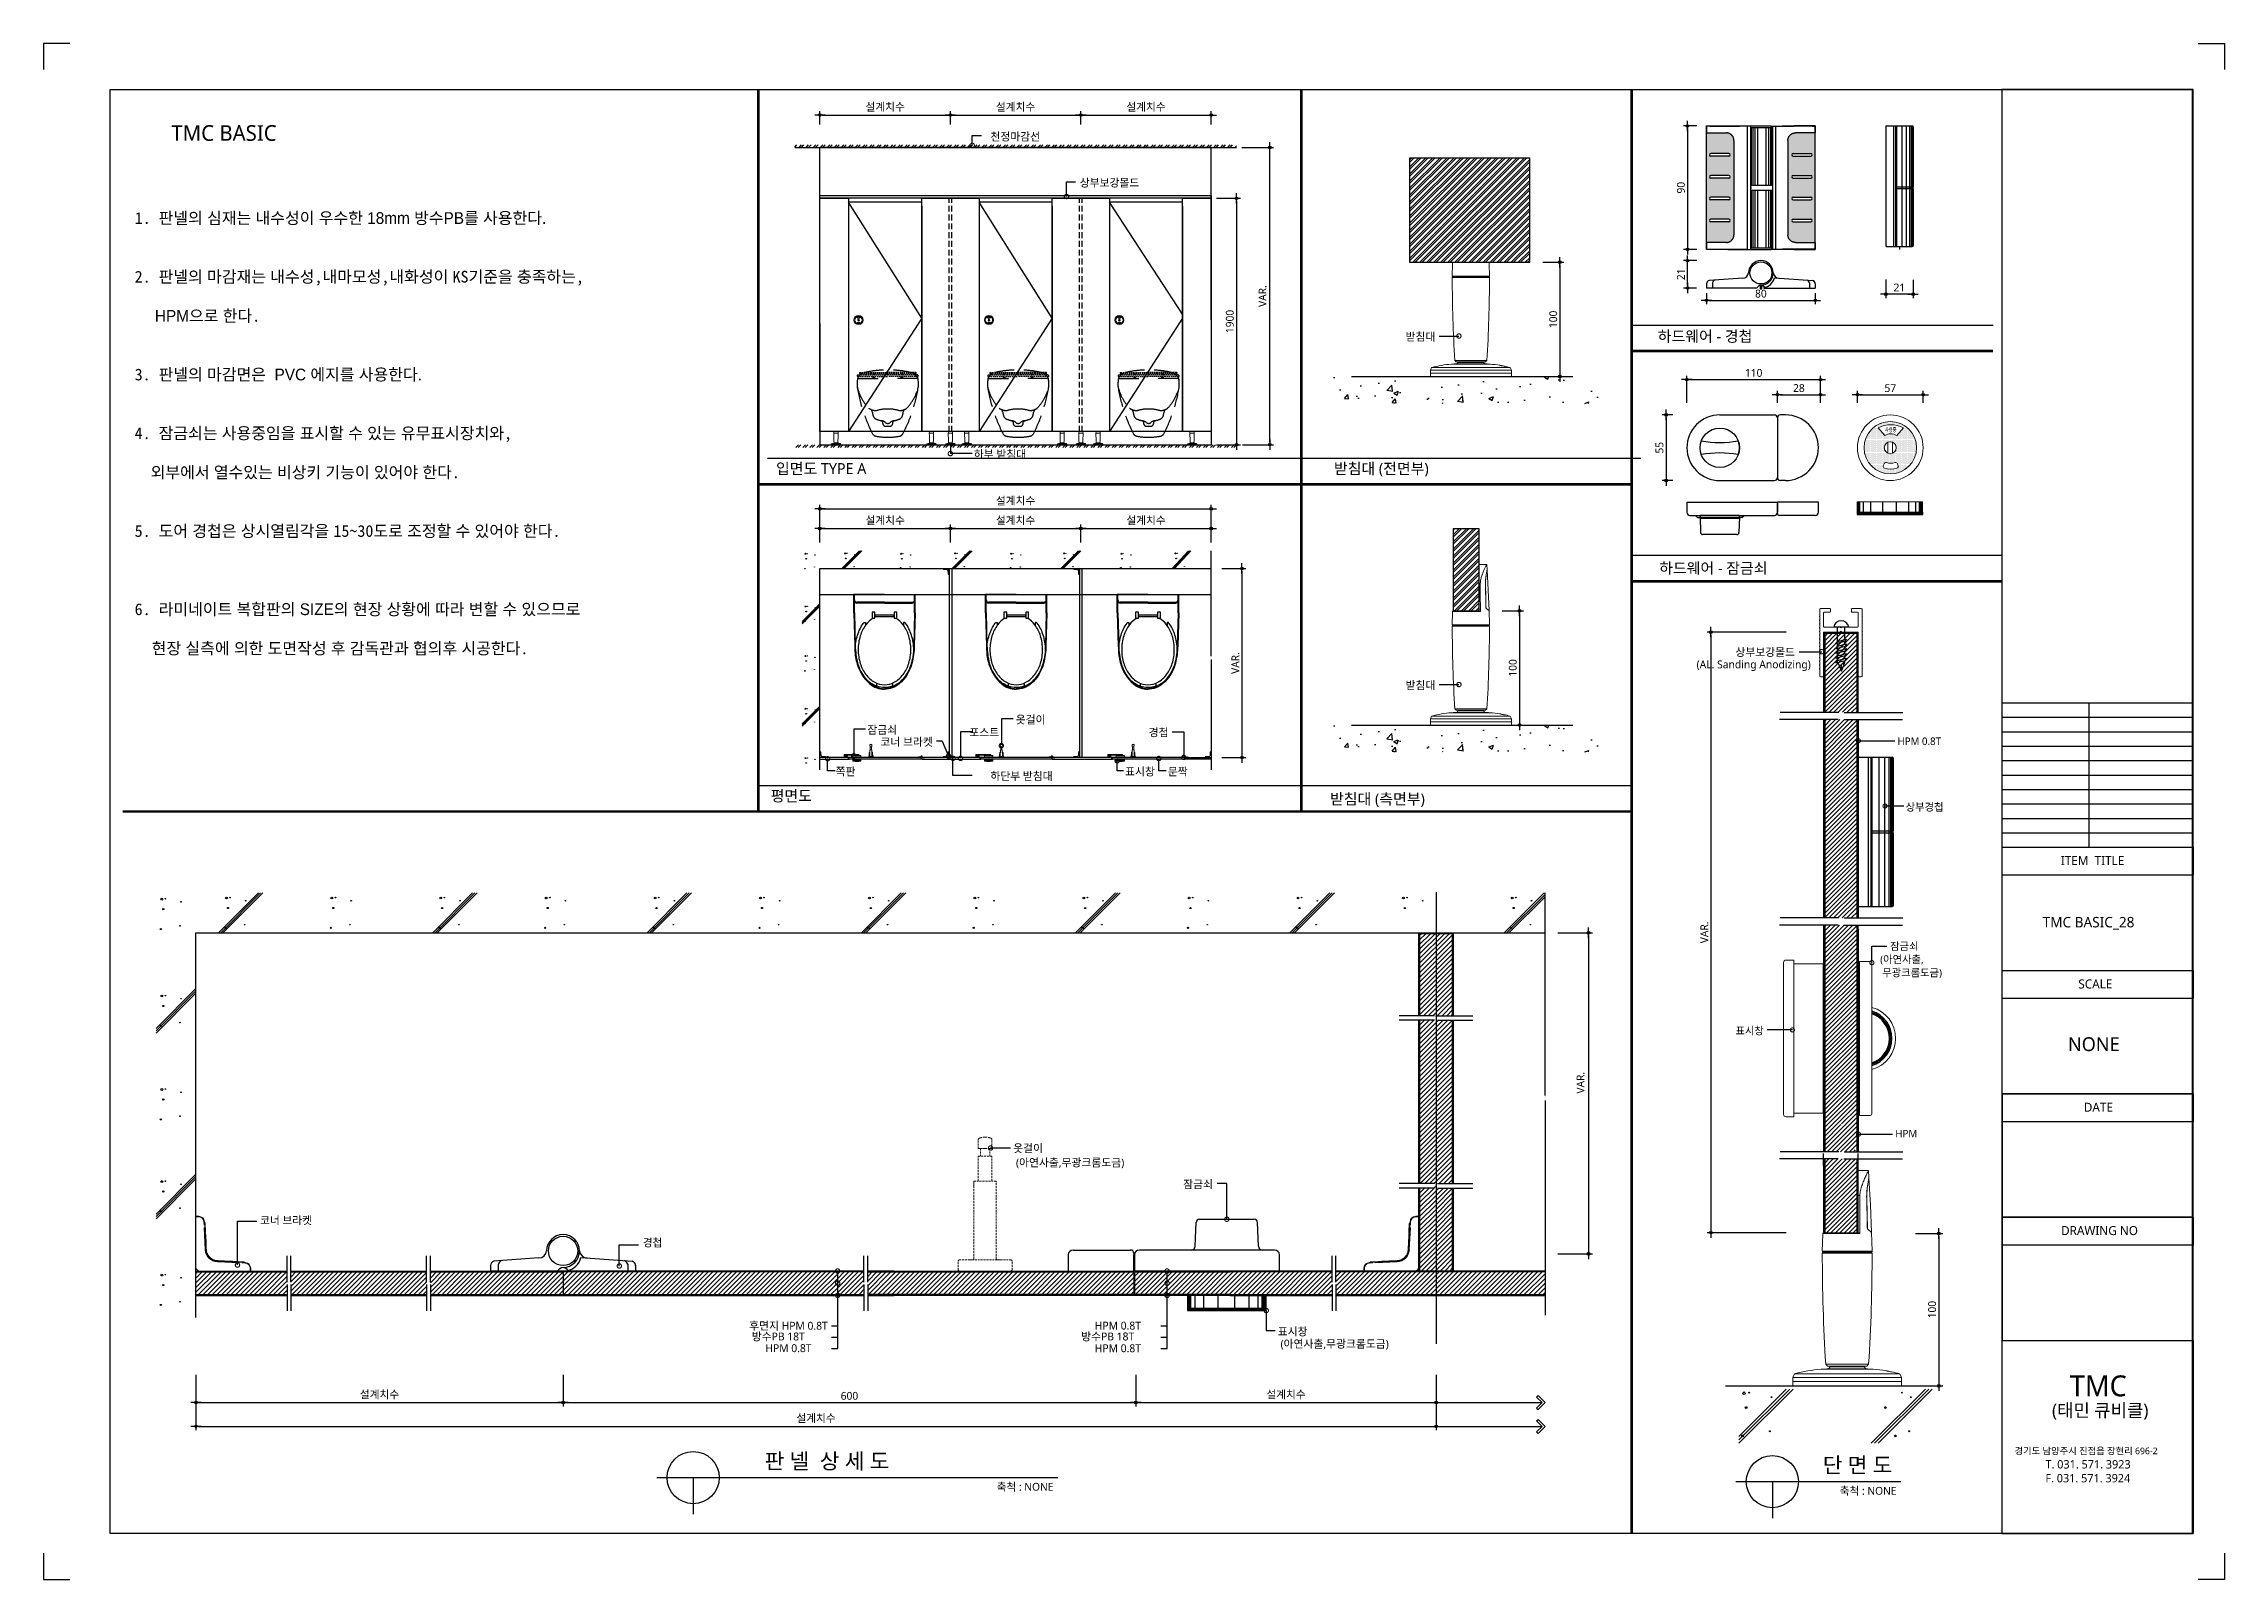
# Model space of a CAD drawing. Extents: x -256 to 8104, y -176 to 5714.
import ezdxf
from ezdxf.enums import TextEntityAlignment as Align

# ---------------------------------------------------------------- set-up
doc = ezdxf.new("R2010")
doc.units = 0
doc.header["$LTSCALE"] = 30
for name, pattern in [('CEN', [62, 60, -1, 0, -1]), ('HIDDEN', [0.375, 0.25, -0.125]), ('HIDDEN2', [4.7625, 3.175, -1.5875])]:
    doc.linetypes.add(name, pattern=pattern)
doc.layers.get('0').update_dxf_attribs({"linetype": 'CONTINUOUS'})
doc.layers.get('DEFPOINTS').update_dxf_attribs({"linetype": 'CONTINUOUS'})
for name, color, linetype in [('02---제품선', 4, 'CONTINUOUS'), ('0_toilet', 6, 'CONTINUOUS'), ('C', 2, 'CONTINUOUS'), ('curior-0Line', 252, 'CONTINUOUS'), ('DIM', 7, 'CONTINUOUS'), ('FIN', 5, 'CONTINUOUS'), ('HAT', 8, 'CONTINUOUS'), ('HID', 9, 'HIDDEN'), ('jac text', 7, 'CONTINUOUS'), ('TIT', 3, 'CONTINUOUS'), ('경첩', 4, 'CONTINUOUS'), ('기타', 1, 'CONTINUOUS'), ('문자', 3, 'CONTINUOUS'), ('부자재', 4, 'CONTINUOUS'), ('상부보강몰드', 4, 'HIDDEN2'), ('옷걸이', 4, 'CONTINUOUS'), ('잠금쇠(회전형)', 4, 'CONTINUOUS'), ('중심선', 1, 'CEN'), ('치수', 1, 'CONTINUOUS'), ('판넬', 2, 'CONTINUOUS'), ('해치', 8, 'CONTINUOUS')]:
    doc.layers.add(name, color=color, linetype=linetype)
doc.styles.add('HDW', font='gulim.ttc')
doc.styles.add('돋움', font='malgun.ttf')
doc.dimstyles.new('10', dxfattribs={"dimscale": 10, "dimtxt": 3, "dimasz": 1, "dimexe": 1.5, "dimexo": 2, "dimgap": 1, "dimtad": 1, "dimdec": 0, "dimlunit": 6, "dimtxsty": '돋움', "dimblk": 'DIMDOT', "dimcen": -1, "dimdle": 1.5, "dimclrt": 3, "dimazin": 3, "dimtfac": 1, "dimtdec": 0, "dimtix": 1, "dimtmove": 2, "dimatfit": 3, "dimldrblk": 'DIMDOT', "dimarcsym": 0})
pattern_1 = [(45, (70955.914, -6822.053), (-8.55643, 8.55643), [])]
pattern_2 = [(45, (70148.375, -6933.632), (-8.980256, 8.980256), [])]

# ---------------------------------------------------------------- blocks, each defined once
blk = doc.blocks.new('DIMDOT')
at = {"linetype": 'Continuous'}
blk.add_line((-2, 0), (2, 0), dxfattribs=at)
for radius in [0.5, 0.25]:
    blk.add_circle((0, 0), radius, dxfattribs=at)
blk = doc.blocks.new('*D746')
at = {"layer": 'DEFPOINTS', "color": 0}
for p in [(81193.7, -1402.4), (81693.7, -1346.1), (81693.7, -1402.4)]:
    blk.add_point(p, dxfattribs=at)
at = {"layer": 'DIM', "color": 0, "lineweight": -2, "ltscale": 10}
for p, q in [((81193.7, -1382.4), (81193.7, -1331.1)), ((81693.7, -1382.4), (81693.7, -1331.1)), ((81203.7, -1346.1), (81683.7, -1346.1))]:
    blk.add_line(p, q, dxfattribs=at)
at = {"layer": 'DIM', "color": 0, "lineweight": -2, "xscale": 10, "yscale": 10, "zscale": 10, "rotation": 180}
blk.add_blockref('DIMDOT', (81193.7, -1346.1), dxfattribs=at)
at = {"layer": 'DIM', "color": 0, "lineweight": -2, "xscale": 10, "yscale": 10, "zscale": 10}
blk.add_blockref('DIMDOT', (81693.7, -1346.1), dxfattribs=at)
at = {"layer": 'DIM', "color": 3, "insert": (81443.7, -1316.5), "char_height": 30, "attachment_point": 5, "style": '돋움'}
blk.add_mtext('설계치수', dxfattribs=at)
blk = doc.blocks.new('*D747')
at = {"layer": 'DEFPOINTS', "color": 0}
for p in [(81693.7, -1402.4), (82193.7, -1346.1), (82193.7, -1402.4)]:
    blk.add_point(p, dxfattribs=at)
at = {"layer": 'DIM', "color": 0, "lineweight": -2, "ltscale": 10}
for p, q in [((81693.7, -1382.4), (81693.7, -1331.1)), ((82193.7, -1382.4), (82193.7, -1331.1)), ((81703.7, -1346.1), (82183.7, -1346.1))]:
    blk.add_line(p, q, dxfattribs=at)
at = {"layer": 'DIM', "color": 0, "lineweight": -2, "xscale": 10, "yscale": 10, "zscale": 10, "rotation": 180}
blk.add_blockref('DIMDOT', (81693.7, -1346.1), dxfattribs=at)
at = {"layer": 'DIM', "color": 0, "lineweight": -2, "xscale": 10, "yscale": 10, "zscale": 10}
blk.add_blockref('DIMDOT', (82193.7, -1346.1), dxfattribs=at)
at = {"layer": 'DIM', "color": 3, "insert": (81943.7, -1316.5), "char_height": 30, "attachment_point": 5, "style": '돋움'}
blk.add_mtext('설계치수', dxfattribs=at)
blk = doc.blocks.new('*D748')
at = {"layer": 'DEFPOINTS', "color": 0}
for p in [(82193.7, -1402.4), (82693.7, -1346.1), (82693.7, -1402.4)]:
    blk.add_point(p, dxfattribs=at)
at = {"layer": 'DIM', "color": 0, "lineweight": -2, "ltscale": 10}
for p, q in [((82193.7, -1382.4), (82193.7, -1331.1)), ((82693.7, -1382.4), (82693.7, -1331.1)), ((82203.7, -1346.1), (82683.7, -1346.1))]:
    blk.add_line(p, q, dxfattribs=at)
at = {"layer": 'DIM', "color": 0, "lineweight": -2, "xscale": 10, "yscale": 10, "zscale": 10, "rotation": 180}
blk.add_blockref('DIMDOT', (82193.7, -1346.1), dxfattribs=at)
at = {"layer": 'DIM', "color": 0, "lineweight": -2, "xscale": 10, "yscale": 10, "zscale": 10}
blk.add_blockref('DIMDOT', (82693.7, -1346.1), dxfattribs=at)
at = {"layer": 'DIM', "color": 3, "insert": (82443.7, -1316.5), "char_height": 30, "attachment_point": 5, "style": '돋움'}
blk.add_mtext('설계치수', dxfattribs=at)
blk = doc.blocks.new('*D749')
at = {"layer": 'DEFPOINTS', "color": 0}
for p in [(82693.7, -1665.3), (82693.7, -2610.3), (82790.6, -2610.3)]:
    blk.add_point(p, dxfattribs=at)
at = {"layer": 'DIM', "color": 0, "lineweight": -2, "ltscale": 10}
for p, q in [((82713.7, -1665.3), (82805.6, -1665.3)), ((82790.6, -1675.3), (82790.6, -2600.3)), ((82713.7, -2610.3), (82805.6, -2610.3))]:
    blk.add_line(p, q, dxfattribs=at)
at = {"layer": 'DIM', "color": 0, "lineweight": -2, "xscale": 10, "yscale": 10, "zscale": 10}
for p, rotation in [((82790.6, -1665.3), 90), ((82790.6, -2610.3), 270)]:
    blk.add_blockref('DIMDOT', p, dxfattribs=dict(at, rotation=rotation))
at = {"layer": 'DIM', "color": 3, "insert": (82765, -2137.8), "char_height": 30, "attachment_point": 5, "rotation": 90, "style": '돋움'}
blk.add_mtext('1900', dxfattribs=at)
blk = doc.blocks.new('*D750')
at = {"layer": 'DEFPOINTS', "color": 0}
for p in [(82714.7, -3085.2), (82714.7, -3810.2), (82811.6, -3810.2)]:
    blk.add_point(p, dxfattribs=at)
at = {"layer": 'DIM', "color": 0, "lineweight": -2, "ltscale": 10}
for p, q in [((82734.7, -3085.2), (82826.6, -3085.2)), ((82811.6, -3095.2), (82811.6, -3800.2)), ((82734.7, -3810.2), (82826.6, -3810.2))]:
    blk.add_line(p, q, dxfattribs=at)
at = {"layer": 'DIM', "color": 0, "lineweight": -2, "xscale": 10, "yscale": 10, "zscale": 10}
for p, rotation in [((82811.6, -3085.2), 90), ((82811.6, -3810.2), 270)]:
    blk.add_blockref('DIMDOT', p, dxfattribs=dict(at, rotation=rotation))
at = {"layer": 'DIM', "color": 3, "insert": (82786.4, -3447.7), "char_height": 30, "attachment_point": 5, "rotation": 90, "style": '돋움'}
blk.add_mtext('VAR.', dxfattribs=at)
blk = doc.blocks.new('_DOTSMALL')
at = {"color": 0, "linetype": 'ByBlock', "const_width": 0.5}
blk.add_lwpolyline([(-0.0625, 0, 1), (0.0625, 0, 1)], format="xyb", close=True, dxfattribs=at)
blk = doc.blocks.new('A$C63EC304E')
at = {"layer": '치수', "color": 1, "xscale": 2.5, "yscale": 2.5, "zscale": 2.5, "rotation": 234.3098741996962}
blk.add_blockref('_DOTSMALL', (0.31, 0.31), dxfattribs=at)
blk = doc.blocks.new('A$C2BC9653E')
at = {"layer": '치수', "xscale": 0.3333333333333333, "yscale": 0.3333333333333333, "zscale": 0.3333333333333333}
blk.add_blockref('A$C63EC304E', (0, 0), dxfattribs=at)
blk = doc.blocks.new('A$C7FC71301')
at = {"layer": '치수', "rotation": 180}
blk.add_blockref('A$C2BC9653E', (0.21, 0.21), dxfattribs=at)
blk = doc.blocks.new('A$C4A20372B')
at = {"layer": '치수'}
blk.add_blockref('A$C7FC71301', (0, 0), dxfattribs=at)
blk = doc.blocks.new('A$C566469F5')
at = {"layer": '치수'}
blk.add_blockref('A$C4A20372B', (0, 0), dxfattribs=at)
blk = doc.blocks.new('A$C7E317CD4')
at = {"layer": '해치', "xscale": 2, "yscale": 2, "zscale": 2}
blk.add_blockref('A$C566469F5', (0, 0), dxfattribs=at)
blk = doc.blocks.new('A$C601D7F27')
at = {"layer": '치수'}
blk.add_blockref('A$C7E317CD4', (0, 0), dxfattribs=at)
blk = doc.blocks.new('A$C38802C08')
at = {"layer": '치수'}
blk.add_blockref('A$C601D7F27', (0, 0), dxfattribs=at)
blk = doc.blocks.new('*D751')
at = {"layer": 'DEFPOINTS', "color": 0}
for p in [(82193.7, -3004.8), (82693.7, -2931.7), (82693.7, -3004.8)]:
    blk.add_point(p, dxfattribs=at)
at = {"layer": 'DIM', "color": 0, "lineweight": -2, "ltscale": 10}
for p, q in [((82193.7, -2984.8), (82193.7, -2916.7)), ((82693.7, -2984.8), (82693.7, -2916.7)), ((82203.7, -2931.7), (82683.7, -2931.7))]:
    blk.add_line(p, q, dxfattribs=at)
at = {"layer": 'DIM', "color": 0, "lineweight": -2, "xscale": 10, "yscale": 10, "zscale": 10, "rotation": 180}
blk.add_blockref('DIMDOT', (82193.7, -2931.7), dxfattribs=at)
at = {"layer": 'DIM', "color": 0, "lineweight": -2, "xscale": 10, "yscale": 10, "zscale": 10}
blk.add_blockref('DIMDOT', (82693.7, -2931.7), dxfattribs=at)
at = {"layer": 'DIM', "color": 3, "insert": (82443.7, -2902), "char_height": 30, "attachment_point": 5, "style": '돋움'}
blk.add_mtext('설계치수', dxfattribs=at)
blk = doc.blocks.new('*D752')
at = {"layer": 'DEFPOINTS', "color": 0}
for p in [(82693.7, -2856.3), (81193.7, -3004.8), (82693.7, -3004.8)]:
    blk.add_point(p, dxfattribs=at)
at = {"layer": 'DIM', "color": 0, "lineweight": -2, "ltscale": 10}
for p, q in [((81193.7, -2984.8), (81193.7, -2841.3)), ((82693.7, -2984.8), (82693.7, -2841.3)), ((81203.7, -2856.3), (82683.7, -2856.3))]:
    blk.add_line(p, q, dxfattribs=at)
at = {"layer": 'DIM', "color": 0, "lineweight": -2, "xscale": 10, "yscale": 10, "zscale": 10, "rotation": 180}
blk.add_blockref('DIMDOT', (81193.7, -2856.3), dxfattribs=at)
at = {"layer": 'DIM', "color": 0, "lineweight": -2, "xscale": 10, "yscale": 10, "zscale": 10}
blk.add_blockref('DIMDOT', (82693.7, -2856.3), dxfattribs=at)
at = {"layer": 'DIM', "color": 3, "insert": (81943.7, -2826.7), "char_height": 30, "attachment_point": 5, "style": '돋움'}
blk.add_mtext('설계치수', dxfattribs=at)
blk = doc.blocks.new('*D753')
at = {"layer": 'DEFPOINTS', "color": 0}
for p in [(81693.7, -3004.8), (82193.7, -2931.7), (82193.7, -3004.8)]:
    blk.add_point(p, dxfattribs=at)
at = {"layer": 'DIM', "color": 0, "lineweight": -2, "ltscale": 10}
for p, q in [((81693.7, -2984.8), (81693.7, -2916.7)), ((82193.7, -2984.8), (82193.7, -2916.7)), ((81703.7, -2931.7), (82183.7, -2931.7))]:
    blk.add_line(p, q, dxfattribs=at)
at = {"layer": 'DIM', "color": 0, "lineweight": -2, "xscale": 10, "yscale": 10, "zscale": 10, "rotation": 180}
blk.add_blockref('DIMDOT', (81693.7, -2931.7), dxfattribs=at)
at = {"layer": 'DIM', "color": 0, "lineweight": -2, "xscale": 10, "yscale": 10, "zscale": 10}
blk.add_blockref('DIMDOT', (82193.7, -2931.7), dxfattribs=at)
at = {"layer": 'DIM', "color": 3, "insert": (81943.7, -2902), "char_height": 30, "attachment_point": 5, "style": '돋움'}
blk.add_mtext('설계치수', dxfattribs=at)
blk = doc.blocks.new('*D754')
at = {"layer": 'DEFPOINTS', "color": 0}
for p in [(81193.7, -3004.8), (81693.7, -2931.7), (81693.7, -3004.8)]:
    blk.add_point(p, dxfattribs=at)
at = {"layer": 'DIM', "color": 0, "lineweight": -2, "ltscale": 10}
for p, q in [((81193.7, -2984.8), (81193.7, -2916.7)), ((81693.7, -2984.8), (81693.7, -2916.7)), ((81203.7, -2931.7), (81683.7, -2931.7))]:
    blk.add_line(p, q, dxfattribs=at)
at = {"layer": 'DIM', "color": 0, "lineweight": -2, "xscale": 10, "yscale": 10, "zscale": 10, "rotation": 180}
blk.add_blockref('DIMDOT', (81193.7, -2931.7), dxfattribs=at)
at = {"layer": 'DIM', "color": 0, "lineweight": -2, "xscale": 10, "yscale": 10, "zscale": 10}
blk.add_blockref('DIMDOT', (81693.7, -2931.7), dxfattribs=at)
at = {"layer": 'DIM', "color": 3, "insert": (81443.7, -2902), "char_height": 30, "attachment_point": 5, "style": '돋움'}
blk.add_mtext('설계치수', dxfattribs=at)
blk = doc.blocks.new('*D755')
at = {"layer": 'DEFPOINTS', "color": 0}
for p in [(85029.1, -2360.8), (84517.1, -2469.4), (85029.1, -2469.4)]:
    blk.add_point(p, dxfattribs=at)
at = {"layer": 'DIM', "color": 0, "lineweight": -2, "ltscale": 10}
for p, q in [((84517.1, -2449.4), (84517.1, -2345.8)), ((84527.1, -2360.8), (85019.1, -2360.8)), ((85029.1, -2449.4), (85029.1, -2345.8))]:
    blk.add_line(p, q, dxfattribs=at)
at = {"layer": 'DIM', "color": 0, "lineweight": -2, "xscale": 10, "yscale": 10, "zscale": 10, "rotation": 180}
blk.add_blockref('DIMDOT', (84517.1, -2360.8), dxfattribs=at)
at = {"layer": 'DIM', "color": 0, "lineweight": -2, "xscale": 10, "yscale": 10, "zscale": 10}
blk.add_blockref('DIMDOT', (85029.1, -2360.8), dxfattribs=at)
at = {"layer": 'DIM', "color": 3, "insert": (84773.1, -2335.2), "char_height": 30, "attachment_point": 5, "style": '돋움'}
blk.add_mtext('110', dxfattribs=at)
blk = doc.blocks.new('*D756')
at = {"layer": 'DEFPOINTS', "color": 0}
for p in [(85029.1, -2418.7), (84864.1, -2469.4), (85029.1, -2469.4)]:
    blk.add_point(p, dxfattribs=at)
at = {"layer": 'DIM', "color": 0, "lineweight": -2, "ltscale": 10}
for p, q in [((84864.1, -2449.4), (84864.1, -2403.7)), ((84874.1, -2418.7), (85019.1, -2418.7)), ((85029.1, -2449.4), (85029.1, -2403.7))]:
    blk.add_line(p, q, dxfattribs=at)
at = {"layer": 'DIM', "color": 0, "lineweight": -2, "xscale": 10, "yscale": 10, "zscale": 10, "rotation": 180}
blk.add_blockref('DIMDOT', (84864.1, -2418.7), dxfattribs=at)
at = {"layer": 'DIM', "color": 0, "lineweight": -2, "xscale": 10, "yscale": 10, "zscale": 10}
blk.add_blockref('DIMDOT', (85029.1, -2418.7), dxfattribs=at)
at = {"layer": 'DIM', "color": 3, "insert": (84946.6, -2393.2), "char_height": 30, "attachment_point": 5, "style": '돋움'}
blk.add_mtext('28', dxfattribs=at)
blk = doc.blocks.new('*D757')
at = {"layer": 'DEFPOINTS', "color": 0}
for p in [(85422.9, -2418.7), (85170.9, -2469.4), (85422.9, -2469.4)]:
    blk.add_point(p, dxfattribs=at)
at = {"layer": 'DIM', "color": 0, "lineweight": -2, "ltscale": 10}
for p, q in [((85170.9, -2449.4), (85170.9, -2403.7)), ((85180.9, -2418.7), (85412.9, -2418.7)), ((85422.9, -2449.4), (85422.9, -2403.7))]:
    blk.add_line(p, q, dxfattribs=at)
at = {"layer": 'DIM', "color": 0, "lineweight": -2, "xscale": 10, "yscale": 10, "zscale": 10, "rotation": 180}
blk.add_blockref('DIMDOT', (85170.9, -2418.7), dxfattribs=at)
at = {"layer": 'DIM', "color": 0, "lineweight": -2, "xscale": 10, "yscale": 10, "zscale": 10}
blk.add_blockref('DIMDOT', (85422.9, -2418.7), dxfattribs=at)
at = {"layer": 'DIM', "color": 3, "insert": (85296.9, -2393.5), "char_height": 30, "attachment_point": 5, "style": '돋움'}
blk.add_mtext('57', dxfattribs=at)
blk = doc.blocks.new('*D758')
at = {"layer": 'DEFPOINTS', "color": 0}
for p in [(84574.8, -1388), (84519.8, -1861.1), (84574.8, -1861.1)]:
    blk.add_point(p, dxfattribs=at)
at = {"layer": 'DIM', "color": 0, "lineweight": -2, "ltscale": 10}
for p, q in [((84554.8, -1388), (84504.8, -1388)), ((84519.8, -1398), (84519.8, -1851.1)), ((84554.8, -1861.1), (84504.8, -1861.1))]:
    blk.add_line(p, q, dxfattribs=at)
at = {"layer": 'DIM', "color": 0, "lineweight": -2, "xscale": 10, "yscale": 10, "zscale": 10}
for p, rotation in [((84519.8, -1388), 90), ((84519.8, -1861.1), 270)]:
    blk.add_blockref('DIMDOT', p, dxfattribs=dict(at, rotation=rotation))
at = {"layer": 'DIM', "color": 3, "insert": (84494.3, -1624.6), "char_height": 30, "attachment_point": 5, "rotation": 90, "style": '돋움'}
blk.add_mtext('90', dxfattribs=at)
blk = doc.blocks.new('*D759')
at = {"layer": 'DEFPOINTS', "color": 0}
for p in [(84592.4, -2009.4), (85009.5, -2009.4), (85009.5, -2056.7)]:
    blk.add_point(p, dxfattribs=at)
at = {"layer": 'DIM', "color": 0, "lineweight": -2, "ltscale": 10}
for p, q in [((84592.4, -2029.4), (84592.4, -2071.7)), ((84602.4, -2056.7), (84999.5, -2056.7)), ((85009.5, -2029.4), (85009.5, -2071.7))]:
    blk.add_line(p, q, dxfattribs=at)
at = {"layer": 'DIM', "color": 0, "lineweight": -2, "xscale": 10, "yscale": 10, "zscale": 10, "rotation": 180}
blk.add_blockref('DIMDOT', (84592.4, -2056.7), dxfattribs=at)
at = {"layer": 'DIM', "color": 0, "lineweight": -2, "xscale": 10, "yscale": 10, "zscale": 10}
blk.add_blockref('DIMDOT', (85009.5, -2056.7), dxfattribs=at)
at = {"layer": 'DIM', "color": 3, "insert": (84800.9, -2031.2), "char_height": 30, "attachment_point": 5, "style": '돋움'}
blk.add_mtext('80', dxfattribs=at)
blk = doc.blocks.new('*D760')
at = {"layer": 'DEFPOINTS', "color": 0}
for p in [(84519.8, -1904.4), (84574.8, -1904.4), (84574.1, -2009.4)]:
    blk.add_point(p, dxfattribs=at)
at = {"layer": 'DIM', "color": 0, "lineweight": -2, "ltscale": 10}
for p, q in [((84554.8, -1904.4), (84504.8, -1904.4)), ((84519.8, -1999.4), (84519.8, -1914.4)), ((84554.1, -2009.4), (84504.8, -2009.4))]:
    blk.add_line(p, q, dxfattribs=at)
at = {"layer": 'DIM', "color": 0, "lineweight": -2, "xscale": 10, "yscale": 10, "zscale": 10}
for p, rotation in [((84519.8, -1904.4), 90), ((84519.8, -2009.4), 270)]:
    blk.add_blockref('DIMDOT', p, dxfattribs=dict(at, rotation=rotation))
at = {"layer": 'DIM', "color": 3, "insert": (84494.4, -1956.9), "char_height": 30, "attachment_point": 5, "rotation": 90, "style": '돋움'}
blk.add_mtext('21', dxfattribs=at)
blk = doc.blocks.new('*D761')
at = {"layer": 'DEFPOINTS', "color": 0}
for p in [(85279.3, -1957.2), (85384.3, -1957.9), (85279.3, -2032.9)]:
    blk.add_point(p, dxfattribs=at)
at = {"layer": 'DIM', "color": 0, "lineweight": -2, "ltscale": 10}
for p, q in [((85279.3, -1977.2), (85279.3, -2047.9)), ((85384.3, -1977.9), (85384.3, -2047.9)), ((85374.3, -2032.9), (85289.3, -2032.9))]:
    blk.add_line(p, q, dxfattribs=at)
at = {"layer": 'DIM', "color": 0, "lineweight": -2, "xscale": 10, "yscale": 10, "zscale": 10, "rotation": 180}
blk.add_blockref('DIMDOT', (85279.3, -2032.9), dxfattribs=at)
at = {"layer": 'DIM', "color": 0, "lineweight": -2, "xscale": 10, "yscale": 10, "zscale": 10}
blk.add_blockref('DIMDOT', (85384.3, -2032.9), dxfattribs=at)
at = {"layer": 'DIM', "color": 3, "insert": (85331.8, -2007.5), "char_height": 30, "attachment_point": 5, "style": '돋움'}
blk.add_mtext('21', dxfattribs=at)
blk = doc.blocks.new('A$C10E41893')
at = {"layer": '부자재'}
for p, q in [((6, 0), (6, 196)), ((123, 196), (6, 196)), ((123, 192), (6, 192)), ((55, 0), (55, 177)), ((61, 0), (61, 177)), ((6, 0), (6, -196)), ((55, 0), (55, -177)), ((61, 0), (61, -177)), ((123, -192), (6, -192)), ((123, -196), (6, -196))]:
    blk.add_line(p, q, dxfattribs=at)
for points in [[(123, 196, -0.012538), (123, 196), (335, 190, -0.055395), (445, 175, -0.154276), (577, 93, -0.179504), (612, 0, -0.179504)], [(123, 192, -0.012538), (123, 192), (335, 187, -0.055395), (444, 172, -0.154276), (574, 91, -0.179504), (608, 0, -0.179504)], [(157, -72, 0.089162), (200, -119, 0.085733), (270, -155, 0.075373), (359, -168, 0.075373), (447, -155, 0.085733), (517, -119, 0.106084), (567, -62, 0.126931), (583, 0, 0.126931), (567, 62, 0.106084), (517, 119, 0.085733), (447, 155, 0.075373), (359, 168, 0.075373), (270, 155, 0.085733), (200, 119, 0.089162), (157, 72)], [(572, 51), (589, 51), (589, 60, 0.021185), (583, 71, 0.106084), (528, 134, 0.085733), (453, 172, 0.075373), (359, 187, 0.075373), (265, 172, 0.085733), (189, 134, 0.007337), (184, 130), (184, 122), (205, 122)], [(123, -196, 0.012538), (123, -196), (335, -190, 0.055395), (445, -175, 0.154276), (577, -93, 0.179504), (612, 0, 0.179504)], [(123, -192, 0.012538), (123, -192), (335, -187, 0.055395), (444, -172, 0.154276), (574, -91, 0.179504), (608, 0, 0.179504)], [(589, -51, 0.090214), (598, 0, 0.090214), (589, 51, 0.106084)], [(572, -51), (589, -51), (589, -60, -0.021185), (583, -71, -0.106084), (528, -134, -0.085733), (453, -172, -0.075373), (359, -187, -0.075373), (265, -172, -0.085733), (189, -134, -0.007337), (184, -130), (184, -122), (205, -122)]]:
    blk.add_lwpolyline(points, format="xyb", dxfattribs=at)
blk.add_lwpolyline([(138, -61), (119, -61), (119, -79), (157, -79), (157, -61), (138, -61), (147, -61), (147, 61), (138, 61), (157, 61), (157, 79), (119, 79), (119, 61), (138, 61), (138, -61), (119, -61)], dxfattribs=at)
for centre, start, end in [((40, 177), 0, 90), ((46, 177), 0, 90), ((40, -177), 270, 0), ((46, -177), 270, 0)]:
    blk.add_arc(centre, 15, start, end, dxfattribs=at)
blk = doc.blocks.new('A$C460A2A32')
at = {"color": 0}
for p, q in [((3, 20), (0, 16)), ((3, 20), (9, 20)), ((4, 10), (162, 10)), ((9, 20), (162, 20)), ((13, 32), (11, 30)), ((13, 32), (162, 32)), ((13, 27), (162, 27)), ((312, 32), (162, 32)), ((312, 27), (162, 27)), ((316, 20), (162, 20)), ((321, 10), (162, 10)), ((312, 32), (313, 30)), ((322, 20), (316, 20)), ((322, 20), (324, 16))]:
    blk.add_line(p, q, dxfattribs=at)
for centre, radius, start, end in [((4, 14), 4, 150.0107, 270), ((13, 29), 2, 135, 270), ((109, 28), 26, 182.6717, 198.4118), ((109, 10), 26, 180, 202.6199), ((107, 28), 23, 183.0205, 200.9186), ((107, 10), 23, 180, 205.7715), ((69, 10), 23, 334.2285, 0), ((69, 28), 23, 339.0814, 356.9795), ((67, 10), 26, 337.3801, 0), ((67, 28), 26, 341.5882, 357.3283), ((257, 10), 26, 180, 202.6199), ((257, 28), 26, 182.6717, 198.4118), ((256, 28), 23, 183.0205, 200.9186), ((256, 10), 23, 180, 205.7715), ((217, 10), 23, 334.2285, 0), ((217, 28), 23, 339.0814, 356.9795), ((216, 28), 26, 341.5882, 357.3283), ((216, 10), 26, 337.3801, 0), ((312, 29), 2, 270, 45), ((321, 14), 4, 270, 29.9893)]:
    blk.add_arc(centre, radius, start, end, dxfattribs=at)
blk = doc.blocks.new('*D762')
at = {"layer": 'DEFPOINTS', "color": 0}
for p in [(84482.8, -2495.9), (84437.2, -2747.9), (84482.8, -2747.9)]:
    blk.add_point(p, dxfattribs=at)
at = {"layer": 'DIM', "color": 0, "lineweight": -2, "ltscale": 10}
for p, q in [((84462.8, -2495.9), (84422.2, -2495.9)), ((84437.2, -2505.9), (84437.2, -2737.9)), ((84462.8, -2747.9), (84422.2, -2747.9))]:
    blk.add_line(p, q, dxfattribs=at)
at = {"layer": 'DIM', "color": 0, "lineweight": -2, "xscale": 10, "yscale": 10, "zscale": 10}
for p, rotation in [((84437.2, -2495.9), 90), ((84437.2, -2747.9), 270)]:
    blk.add_blockref('DIMDOT', p, dxfattribs=dict(at, rotation=rotation))
at = {"layer": 'DIM', "color": 3, "insert": (84411.9, -2621.9), "char_height": 30, "attachment_point": 5, "rotation": 90, "style": '돋움'}
blk.add_mtext('55', dxfattribs=at)
blk = doc.blocks.new('*D763')
at = {"layer": 'DEFPOINTS', "color": 0}
for p in [(84918.1, -3329), (84609.4, -5632.3), (84918.1, -5632.3)]:
    blk.add_point(p, dxfattribs=at)
at = {"layer": 'DIM', "color": 0, "lineweight": -2, "ltscale": 10}
for p, q in [((84898.1, -3329), (84594.4, -3329)), ((84609.4, -3339), (84609.4, -5622.3)), ((84898.1, -5632.3), (84594.4, -5632.3))]:
    blk.add_line(p, q, dxfattribs=at)
at = {"layer": 'DIM', "color": 0, "lineweight": -2, "xscale": 10, "yscale": 10, "zscale": 10}
for p, rotation in [((84609.4, -3329), 90), ((84609.4, -5632.3), 270)]:
    blk.add_blockref('DIMDOT', p, dxfattribs=dict(at, rotation=rotation))
at = {"layer": 'DIM', "color": 3, "insert": (84584.1, -4480.6), "char_height": 30, "attachment_point": 5, "rotation": 90, "style": '돋움'}
blk.add_mtext('VAR.', dxfattribs=at)
blk = doc.blocks.new('A$C13EB2441')
for p, q in [((0.84, 7.37), (0.84, 14.11)), ((0.84, 6.74), (0.84, 0))]:
    blk.add_line(p, q)
blk = doc.blocks.new('*D764')
at = {"layer": 'DEFPOINTS', "color": 0}
for p in [(85373.8, -5635.2), (85382.9, -6219.5), (85482.8, -6219.5)]:
    blk.add_point(p, dxfattribs=at)
at = {"layer": 'DIM', "color": 0, "lineweight": -2, "ltscale": 10}
for p, q in [((85393.8, -5635.2), (85497.8, -5635.2)), ((85482.8, -5645.2), (85482.8, -6209.5)), ((85402.9, -6219.5), (85497.8, -6219.5))]:
    blk.add_line(p, q, dxfattribs=at)
at = {"layer": 'DIM', "color": 0, "lineweight": -2, "xscale": 10, "yscale": 10, "zscale": 10}
for p, rotation in [((85482.8, -5635.2), 90), ((85482.8, -6219.5), 270)]:
    blk.add_blockref('DIMDOT', p, dxfattribs=dict(at, rotation=rotation))
at = {"layer": 'DIM', "color": 3, "insert": (85457.2, -5927.4), "char_height": 30, "attachment_point": 5, "rotation": 90, "style": '돋움'}
blk.add_mtext('100', dxfattribs=at)
blk = doc.blocks.new('*D765')
at = {"layer": 'DEFPOINTS', "color": 0}
for p in [(83789.2, -3247.3), (83732.5, -3685.5), (83875.4, -3685.5)]:
    blk.add_point(p, dxfattribs=at)
at = {"layer": 'DIM', "color": 0, "lineweight": -2, "ltscale": 10}
for p, q in [((83809.2, -3247.3), (83890.4, -3247.3)), ((83875.4, -3257.3), (83875.4, -3675.5)), ((83752.5, -3685.5), (83890.4, -3685.5))]:
    blk.add_line(p, q, dxfattribs=at)
at = {"layer": 'DIM', "color": 0, "lineweight": -2, "xscale": 10, "yscale": 10, "zscale": 10}
for p, rotation in [((83875.4, -3247.3), 90), ((83875.4, -3685.5), 270)]:
    blk.add_blockref('DIMDOT', p, dxfattribs=dict(at, rotation=rotation))
at = {"layer": 'DIM', "color": 3, "insert": (83849.8, -3466.4), "char_height": 30, "attachment_point": 5, "rotation": 90, "style": '돋움'}
blk.add_mtext('100', dxfattribs=at)
blk = doc.blocks.new('*D766')
at = {"layer": 'DEFPOINTS', "color": 0}
for p in [(82790.6, -1470.5), (82918, -1470.5), (82793.1, -2610.3)]:
    blk.add_point(p, dxfattribs=at)
at = {"layer": 'DIM', "color": 0, "lineweight": -2, "ltscale": 10}
for p, q in [((82810.6, -1470.5), (82933, -1470.5)), ((82918, -2600.3), (82918, -1480.5)), ((82813.1, -2610.3), (82933, -2610.3))]:
    blk.add_line(p, q, dxfattribs=at)
at = {"layer": 'DIM', "color": 0, "lineweight": -2, "xscale": 10, "yscale": 10, "zscale": 10}
for p, rotation in [((82918, -1470.5), 90), ((82918, -2610.3), 270)]:
    blk.add_blockref('DIMDOT', p, dxfattribs=dict(at, rotation=rotation))
at = {"layer": 'DIM', "color": 3, "insert": (82890.7, -2040.4), "char_height": 30, "attachment_point": 5, "rotation": 90, "style": '돋움'}
blk.add_mtext('VAR.', dxfattribs=at)
blk = doc.blocks.new('*D767')
at = {"layer": 'DEFPOINTS', "color": 0}
for p in [(83944.3, -1910.6), (83887.6, -2348.8), (84030.5, -2348.8)]:
    blk.add_point(p, dxfattribs=at)
at = {"layer": 'DIM', "color": 0, "lineweight": -2, "ltscale": 10}
for p, q in [((83964.3, -1910.6), (84045.5, -1910.6)), ((84030.5, -1920.6), (84030.5, -2338.8)), ((83907.6, -2348.8), (84045.5, -2348.8))]:
    blk.add_line(p, q, dxfattribs=at)
at = {"layer": 'DIM', "color": 0, "lineweight": -2, "xscale": 10, "yscale": 10, "zscale": 10}
for p, rotation in [((84030.5, -1910.6), 90), ((84030.5, -2348.8), 270)]:
    blk.add_blockref('DIMDOT', p, dxfattribs=dict(at, rotation=rotation))
at = {"layer": 'DIM', "color": 3, "insert": (84004.9, -2129.7), "char_height": 30, "attachment_point": 5, "rotation": 90, "style": '돋움'}
blk.add_mtext('100', dxfattribs=at)
blk = doc.blocks.new('*D768')
at = {"layer": 'DEFPOINTS', "color": 0}
for p in [(78801.8, -6158.1), (80208.9, -6158.1), (80208.9, -6283.8)]:
    blk.add_point(p, dxfattribs=at)
at = {"layer": 'DIM', "color": 0, "lineweight": -2, "ltscale": 10}
for p, q in [((78801.8, -6178.1), (78801.8, -6298.8)), ((80208.9, -6178.1), (80208.9, -6298.8)), ((78811.8, -6283.8), (80198.9, -6283.8))]:
    blk.add_line(p, q, dxfattribs=at)
at = {"layer": 'DIM', "color": 0, "lineweight": -2, "xscale": 10, "yscale": 10, "zscale": 10, "rotation": 180}
blk.add_blockref('DIMDOT', (78801.8, -6283.8), dxfattribs=at)
at = {"layer": 'DIM', "color": 0, "lineweight": -2, "xscale": 10, "yscale": 10, "zscale": 10}
blk.add_blockref('DIMDOT', (80208.9, -6283.8), dxfattribs=at)
at = {"layer": 'DIM', "color": 3, "insert": (79505.3, -6254.2), "char_height": 30, "attachment_point": 5, "style": '돋움'}
blk.add_mtext('설계치수', dxfattribs=at)
blk = doc.blocks.new('*D769')
at = {"layer": 'DEFPOINTS', "color": 0}
for p in [(78801.8, -6158.1), (83555.7, -6158.1), (83555.7, -6375.3)]:
    blk.add_point(p, dxfattribs=at)
at = {"layer": 'DIM', "color": 0, "lineweight": -2, "ltscale": 10}
for p, q in [((78801.8, -6178.1), (78801.8, -6390.3)), ((83555.7, -6178.1), (83555.7, -6390.3)), ((78811.8, -6375.3), (83545.7, -6375.3))]:
    blk.add_line(p, q, dxfattribs=at)
at = {"layer": 'DIM', "color": 0, "lineweight": -2, "xscale": 10, "yscale": 10, "zscale": 10, "rotation": 180}
blk.add_blockref('DIMDOT', (78801.8, -6375.3), dxfattribs=at)
at = {"layer": 'DIM', "color": 0, "lineweight": -2, "xscale": 10, "yscale": 10, "zscale": 10}
blk.add_blockref('DIMDOT', (83555.7, -6375.3), dxfattribs=at)
at = {"layer": 'DIM', "color": 3, "insert": (81178.7, -6345.6), "char_height": 30, "attachment_point": 5, "style": '돋움'}
blk.add_mtext('설계치수', dxfattribs=at)
blk = doc.blocks.new('*D770')
at = {"layer": 'DEFPOINTS', "color": 0}
for p in [(82404.8, -6158.1), (83555.7, -6158.1), (83555.7, -6283.8)]:
    blk.add_point(p, dxfattribs=at)
at = {"layer": 'DIM', "color": 0, "lineweight": -2, "ltscale": 10}
for p, q in [((82404.8, -6178.1), (82404.8, -6298.8)), ((83555.7, -6178.1), (83555.7, -6298.8)), ((82414.8, -6283.8), (83545.7, -6283.8))]:
    blk.add_line(p, q, dxfattribs=at)
at = {"layer": 'DIM', "color": 0, "lineweight": -2, "xscale": 10, "yscale": 10, "zscale": 10, "rotation": 180}
blk.add_blockref('DIMDOT', (82404.8, -6283.8), dxfattribs=at)
at = {"layer": 'DIM', "color": 0, "lineweight": -2, "xscale": 10, "yscale": 10, "zscale": 10}
blk.add_blockref('DIMDOT', (83555.7, -6283.8), dxfattribs=at)
at = {"layer": 'DIM', "color": 3, "insert": (82980.3, -6254.2), "char_height": 30, "attachment_point": 5, "style": '돋움'}
blk.add_mtext('설계치수', dxfattribs=at)
blk = doc.blocks.new('*D771')
at = {"layer": 'DEFPOINTS', "color": 0}
for p in [(80208.9, -6158.1), (82404.8, -6158.1), (82404.8, -6283.8)]:
    blk.add_point(p, dxfattribs=at)
at = {"layer": 'DIM', "color": 0, "lineweight": -2, "ltscale": 10}
for p, q in [((80208.9, -6178.1), (80208.9, -6298.8)), ((82404.8, -6178.1), (82404.8, -6298.8)), ((80218.9, -6283.8), (82394.8, -6283.8))]:
    blk.add_line(p, q, dxfattribs=at)
at = {"layer": 'DIM', "color": 0, "lineweight": -2, "xscale": 10, "yscale": 10, "zscale": 10, "rotation": 180}
blk.add_blockref('DIMDOT', (80208.9, -6283.8), dxfattribs=at)
at = {"layer": 'DIM', "color": 0, "lineweight": -2, "xscale": 10, "yscale": 10, "zscale": 10}
blk.add_blockref('DIMDOT', (82404.8, -6283.8), dxfattribs=at)
at = {"layer": 'DIM', "color": 3, "insert": (81306.9, -6258.3), "char_height": 30, "attachment_point": 5, "style": '돋움'}
blk.add_mtext('600', dxfattribs=at)
blk = doc.blocks.new('A$C06B31977')
for p, q in [((1.26, 11.06), (1.26, 21.17)), ((1.26, 10.11), (1.26, 0))]:
    blk.add_line(p, q)
blk = doc.blocks.new('*D772')
at = {"layer": 'DEFPOINTS', "color": 0}
for p in [(84002.5, -4482.5), (84002.5, -5713.8), (84140.3, -5713.8)]:
    blk.add_point(p, dxfattribs=at)
at = {"layer": 'DIM', "color": 0, "lineweight": -2, "ltscale": 10}
for p, q in [((84022.5, -4482.5), (84155.3, -4482.5)), ((84140.3, -4492.5), (84140.3, -5703.8)), ((84022.5, -5713.8), (84155.3, -5713.8))]:
    blk.add_line(p, q, dxfattribs=at)
at = {"layer": 'DIM', "color": 0, "lineweight": -2, "xscale": 10, "yscale": 10, "zscale": 10}
for p, rotation in [((84140.3, -4482.5), 90), ((84140.3, -5713.8), 270)]:
    blk.add_blockref('DIMDOT', p, dxfattribs=dict(at, rotation=rotation))
at = {"layer": 'DIM', "color": 3, "insert": (84109.6, -5057.2), "char_height": 30, "attachment_point": 5, "rotation": 90, "style": '돋움'}
blk.add_mtext('VAR.', dxfattribs=at)
blk = doc.blocks.new('BASIC_28', base_point=(78473.5, -6786.3))
at = {"layer": 'HAT'}
h = blk.add_hatch(dxfattribs=at)
h.set_pattern_fill('ANSI32', color=256, scale=2, style=0)
h.set_pattern_definition([(45, (69857.61, -7103.519), (-13.470384, 13.470384), []), (45, (69866.59, -7103.519), (-13.470384, 13.470384), [])])
h.paths.add_polyline_path([(81097, -1460.5), (82790.6, -1460.5), (82790.6, -1470.5), (81097, -1470.5)])
h = blk.add_hatch(dxfattribs=at)
h.set_pattern_fill('ANSI32', color=256, scale=2, style=0)
h.set_pattern_definition([(45, (70151.98, -6962.043), (-13.470384, 13.470384), []), (45, (70160.96, -6962.043), (-13.470384, 13.470384), [])])
h.paths.add_polyline_path([(83754.9, -1910.7), (83914.9, -1910.7), (83914.9, -1511.3), (83454.1, -1511.3), (83454.1, -1910.7)])
h = blk.add_hatch(dxfattribs=at)
h.set_pattern_fill('ANSI32', color=256, scale=2, style=0)
h.set_pattern_definition([(45, (69857.61, -6921.539), (-13.470384, 13.470384), []), (45, (69866.59, -6921.539), (-13.470384, 13.470384), [])])
h.paths.add_polyline_path([(81097, -2620.8), (82790.6, -2620.8), (82790.6, -2610.8), (81097, -2610.8)])
h = blk.add_hatch(dxfattribs=at)
h.set_pattern_fill('ANSI32', color=256, scale=2, style=0)
h.set_pattern_definition([(45, (70174.84, -7062.227), (-13.470384, 13.470384), []), (45, (70183.82, -7062.227), (-13.470384, 13.470384), [])])
h.paths.add_polyline_path([(83621.3, -3247.4), (83720.8, -3247.4), (83720.8, -2933), (83621.3, -2933)])
at = {"layer": 'HAT', "transparency": 33554687}
h = blk.add_hatch(dxfattribs=at)
h.set_pattern_fill('ANSI31', color=256, scale=3.811219)
h.set_pattern_definition(pattern_1)
h.paths.add_polyline_path([(85099.4, -3636.7), (85120.5, -3636.7), (85169.5, -3636.7), (85169.5, -3333.7), (85045.6, -3333.7), (85045.6, -3636.7)])
at = {"layer": 'HAT'}
h = blk.add_hatch(dxfattribs=at)
h.set_pattern_fill('ANSI31', color=256, scale=3.811219, style=0)
h.set_pattern_definition(pattern_1)
edge = h.paths.add_edge_path()
edge.add_line((85169.5, -3710.8), (85112.9, -3710.8))
edge.add_arc((85110.9, -3710.8), 1.99, -54.30987, 0, ccw=False)
edge.add_arc((85110.9, -3710.8), 1.99, 125.69013, 305.69013, ccw=False)
edge.add_arc((85110.9, -3710.8), 1.99, 0, 125.69013, ccw=False)
edge.add_line((85112.9, -3710.8), (85169.5, -3710.8))
edge.add_line((85169.5, -3710.8), (85169.5, -3664.3))
edge.add_line((85169.5, -3664.3), (85159.7, -3664.3))
edge.add_spline(control_points=[(85157, -3671.8), (85157.9, -3669.3), (85158.8, -3666.8), (85159.7, -3664.3)], knot_values=[0, 0, 0, 0, 0.152076, 0.152076, 0.152076, 0.152076], degree=3, periodic=0)
edge.add_line((85159.7, -3664.3), (85107.5, -3664.3))
edge.add_line((85107.5, -3664.3), (85107.5, -4425.2))
edge.add_line((85107.5, -4425.2), (85161.6, -4425.2))
edge.add_spline(control_points=[(85161.6, -4425.2), (85164.6, -4416.9), (85167.5, -4409.4), (85169.5, -4405.8)], knot_values=[0.152076, 0.152076, 0.152076, 0.152076, 0.673721, 0.673721, 0.673721, 0.673721], degree=3, periodic=0)
edge.add_spline(control_points=[(85171.8, -4425.2), (85172.3, -4415.6), (85173.3, -4401.1), (85170.5, -4403.9), (85169.5, -4405.8)], knot_values=[0.673721, 0.673721, 0.673721, 0.673721, 1.332503, 1.60798, 1.60798, 1.60798, 1.60798], degree=3, periodic=0)
edge.add_line((85169.5, -4405.8), (85169.5, -3710.8))
h.paths.add_polyline_path([(85107.5, -3664.3), (85045.6, -3664.3), (85045.6, -4425.2), (85107.5, -4425.2)])
h = blk.add_hatch(dxfattribs=at)
h.set_pattern_fill('ANSI31', color=256, scale=3.811219, style=0)
h.set_pattern_definition(pattern_1)
h.paths.add_polyline_path([(85107.5, -4887.8), (85045.6, -4887.8), (85045.6, -5321.8), (85107.5, -5321.8), (85107.5, -5217.5, -0.567825), (85107.5, -5214.1)])
h.paths.add_polyline_path([(85169.5, -4887.8), (85107.5, -4887.8), (85107.5, -5214.1, -0.582142), (85110.5, -5215.8), (85169.5, -5215.8)])
edge = h.paths.add_edge_path()
edge.add_line((85169.5, -5215.8), (85110.5, -5215.8))
edge.add_arc((85108.6, -5215.8), 1.99, -54.30987, 0, ccw=False)
edge.add_arc((85108.6, -5215.8), 1.99, 239.17799, 305.69013, ccw=False)
edge.add_line((85107.5, -5217.5), (85107.5, -5321.8))
edge.add_line((85107.5, -5321.8), (85161.6, -5321.8))
edge.add_spline(control_points=[(85161.6, -5321.8), (85164.6, -5313.5), (85167.5, -5306), (85169.5, -5302.4)], knot_values=[0.152076, 0.152076, 0.152076, 0.152076, 0.673721, 0.673721, 0.673721, 0.673721], degree=3, periodic=0)
edge.add_line((85169.5, -5302.4), (85169.5, -5215.8))
h.paths.add_polyline_path([(85107.5, -4452.8), (85045.6, -4452.8), (85045.6, -4887.8), (85107.5, -4887.8)])
edge = h.paths.add_edge_path()
edge.add_line((85169.5, -4452.8), (85159.7, -4452.8))
edge.add_spline(control_points=[(85157, -4460.3), (85157.9, -4457.8), (85158.8, -4455.3), (85159.7, -4452.8)], knot_values=[0, 0, 0, 0, 0.152076, 0.152076, 0.152076, 0.152076], degree=3, periodic=0)
edge.add_line((85159.7, -4452.8), (85107.5, -4452.8))
edge.add_line((85107.5, -4452.8), (85107.5, -4887.8))
edge.add_line((85107.5, -4887.8), (85169.5, -4887.8))
edge.add_line((85169.5, -4887.8), (85169.5, -4452.8))
at = {"layer": 'HAT', "transparency": 33554687}
h = blk.add_hatch(dxfattribs=at)
h.set_pattern_fill('ANSI31', color=256, scale=3.811219, style=0)
h.set_pattern_definition(pattern_1)
h.paths.add_polyline_path([(85097.5, -5349.5), (85045.6, -5349.5), (85045.6, -5632.3), (85107.5, -5632.3), (85107.5, -5349.5)])
h.paths.add_polyline_path([(85169.5, -5349.5), (85118.6, -5349.5), (85107.5, -5349.5), (85107.5, -5632.3), (85169.5, -5632.3)])
at = {"layer": '해치'}
h = blk.add_hatch(dxfattribs=at)
h.set_pattern_fill('DOTS', color=256, scale=2.628474)
h.set_pattern_definition([(0, (81630.654, -1053.001), (2.086351, 4.172702), [0, -4.172702])])
edge = h.paths.add_edge_path()
edge.add_line((84592.9, -1834.6), (84592.9, -1834.6))
edge.add_spline(control_points=[(84592.9, -1834.6), (84593.1, -1834.6), (84604.7, -1834.6)], knot_values=[-0.724312, -0.724312, -0.724312, 0.724312, 0.724312, 0.724312], weights=[1, 0.748956, 1], degree=2, periodic=0)
edge.add_line((84604.7, -1834.6), (84668.6, -1834.6))
edge.add_spline(control_points=[(84668.6, -1834.6), (84697.5, -1834.6), (84697.5, -1805.7)], knot_values=[-1.570796, -1.570796, -1.570796, 0, 0, 0], weights=[1, 0.707107, 1], degree=2, periodic=0)
edge.add_line((84697.5, -1805.7), (84697.5, -1443.5))
edge.add_spline(control_points=[(84697.5, -1443.5), (84697.5, -1414.6), (84668.6, -1414.6)], knot_values=[0, 0, 0, 1.570796, 1.570796, 1.570796], weights=[1, 0.707107, 1], degree=2, periodic=0)
edge.add_line((84668.6, -1414.6), (84604.7, -1414.6))
edge.add_spline(control_points=[(84604.7, -1414.6), (84593.1, -1414.6), (84592.9, -1414.6)], knot_values=[-0.724312, -0.724312, -0.724312, 0.724312, 0.724312, 0.724312], weights=[1, 0.748956, 1], degree=2, periodic=0)
edge.add_line((84592.9, -1414.6), (84592.9, -1834.6))
h.paths.add_polyline_path([(84677.8, -1493.3, -0.414214), (84683, -1498.6, -0.414214), (84677.8, -1503.8), (84609.4, -1503.8, -0.414214), (84604.2, -1498.6, -0.414214), (84609.4, -1493.3)], flags=16)
h.paths.add_polyline_path([(84677.8, -1577.3, -0.414214), (84683, -1582.6, -0.414214), (84677.8, -1587.8), (84609.4, -1587.8, -0.414214), (84604.2, -1582.6, -0.414214), (84609.4, -1577.3)], flags=16)
h.paths.add_polyline_path([(84677.8, -1661.3, -0.414214), (84683, -1666.6, -0.414214), (84677.8, -1671.8), (84609.4, -1671.8, -0.414214), (84604.2, -1666.6, -0.414214), (84609.4, -1661.3)], flags=16)
h.paths.add_polyline_path([(84677.8, -1745.3, -0.414214), (84683, -1750.6, -0.414214), (84677.8, -1755.9), (84609.4, -1755.9, -0.414214), (84604.2, -1750.6, -0.414214), (84609.4, -1745.3)], flags=16)
h = blk.add_hatch(dxfattribs=at)
h.set_pattern_fill('DOTS', color=256, scale=2.628474)
h.set_pattern_definition([(0, (81156.0365, -1053.001), (2.086351, 4.1727023), [0, -4.1727023])])
edge = h.paths.add_edge_path()
edge.add_spline(control_points=[(84904.3, -1443.5), (84904.3, -1414.6), (84933.2, -1414.6)], knot_values=[0, 0, 0, 1.570796, 1.570796, 1.570796], weights=[1, 0.707107, 1], degree=2, periodic=0)
edge.add_line((84933.2, -1414.6), (84997.1, -1414.6))
edge.add_spline(control_points=[(84997.1, -1414.6), (85008.7, -1414.6), (85008.9, -1414.6)], knot_values=[-0.724312, -0.724312, -0.724312, 0.724312, 0.724312, 0.724312], weights=[1, 0.748956, 1], degree=2, periodic=0)
edge.add_line((85009, -1414.6), (85009, -1834.6))
edge.add_line((85009, -1834.6), (85008.9, -1834.6))
edge.add_spline(control_points=[(85008.9, -1834.6), (85008.7, -1834.6), (84997.1, -1834.6)], knot_values=[-0.724312, -0.724312, -0.724312, 0.724312, 0.724312, 0.724312], weights=[1, 0.748956, 1], degree=2, periodic=0)
edge.add_line((84997.1, -1834.6), (84933.2, -1834.6))
edge.add_spline(control_points=[(84933.2, -1834.6), (84904.3, -1834.6), (84904.3, -1805.7)], knot_values=[-1.570796, -1.570796, -1.570796, 0, 0, 0], weights=[1, 0.707107, 1], degree=2, periodic=0)
edge.add_line((84904.3, -1805.7), (84904.3, -1443.5))
h.paths.add_polyline_path([(84924.1, -1493.3, 0.414214), (84918.8, -1498.6, 0.414214), (84924.1, -1503.8), (84992.4, -1503.8, 0.414214), (84997.7, -1498.6, 0.414214), (84992.4, -1493.3)], flags=16)
h.paths.add_polyline_path([(84924.1, -1577.3, 0.414214), (84918.8, -1582.6, 0.414214), (84924.1, -1587.8), (84992.4, -1587.8, 0.414214), (84997.7, -1582.6, 0.414214), (84992.4, -1577.3)], flags=16)
h.paths.add_polyline_path([(84924.1, -1661.3, 0.414214), (84918.8, -1666.6, 0.414214), (84924.1, -1671.8), (84992.4, -1671.8, 0.414214), (84997.7, -1666.6, 0.414214), (84992.4, -1661.3)], flags=16)
h.paths.add_polyline_path([(84924.1, -1745.3, 0.414214), (84918.8, -1750.6, 0.414214), (84924.1, -1755.9), (84992.4, -1755.9, 0.414214), (84997.7, -1750.6, 0.414214), (84992.4, -1745.3)], flags=16)
h = blk.add_hatch(dxfattribs=at)
h.set_pattern_fill('AR-CONC', color=256, style=0)
h.set_pattern_definition([(50, (81713, -3885.54), (182.185, -15.939), [19.05, -209.55]), (355, (81713, -3885.54), (-35.243, 191.057), [15.24, -167.64]), (100.451, (81728.19, -3886.86), (146.943, 175.117), [16.19, -178.09]), (46.184, (81713, -3834.74), (271.079, -42.042), [28.575, -314.325]), (96.636, (81735.6, -3838.24), (237.404, 247.426), [24.285, -267.135]), (351.184, (81713, -3834.74), (237.405, 247.425), [22.86, -251.46]), (21, (81738.4, -3847.44), (151.615, -102.2655), [19.05, -209.55]), (326, (81738.4, -3847.44), (61.802, 184.188), [15.24, -167.64]), (71.4514, (81751.04, -3855.96), (213.416, 81.923), [16.19, -178.09]), (37.5, (81713.007, -3885.535), (3.0886, 84.555), [0, -165.608, 0, -170.18, 0, -168.275]), (7.5, (81713.01, -3885.535), (66.8197, 100.1806), [0, -97.028, 0, -161.798, 0, -64.135]), (327.5, (81656.365, -3885.535), (135.5906, -5.7287), [0, -63.5, 0, -198.12, 0, -262.89]), (317.5, (81630.96, -3885.54), (148.129, 25.4265), [0, -82.55, 0, -131.572, 0, -186.69])])
h.paths.add_polyline_path([(84192.6, -2451.8), (84192.6, -2348.8), (83142.4, -2348.8), (83142.4, -2451.8)])
h = blk.add_hatch(dxfattribs=at)
h.set_pattern_fill('DOTS', color=256, scale=2.628474)
h.set_pattern_definition([(0, (79602.8484, -6079.2786), (2.086351, 4.1727023), [0, -4.1727023])])
h.paths.add_polyline_path([(85397.5, -2621.9, 1), (85196.2, -2621.9, 1)])
h.paths.add_polyline_path([(85273.9, -2621.9, -1), (85319.8, -2621.9, -1)], flags=16)
h.paths.add_polyline_path([(85321.6, -2574.7, 0.250537), (85275.7, -2574.7), (85249.9, -2546.2, -0.258173), (85347.4, -2546.2)], flags=16)
h.paths.add_polyline_path([(85324.3, -2683.4), (85327.1, -2691.5, -0.437988), (85322.3, -2700.6, -0.127495), (85275.1, -2700.6, -0.437988), (85270.2, -2691.5), (85273, -2683.4, -0.407197), (85281.8, -2679, 0.156299), (85315.5, -2679, -0.407197)], flags=16)
h.paths.add_polyline_path([(85271.7, -2566.8), (85325.1, -2566.8), (85325.1, -2539.3), (85271.7, -2539.3)], flags=8)
h = blk.add_hatch(dxfattribs=at)
h.set_pattern_fill('AR-CONC', color=256, style=0)
h.set_pattern_definition([(50, (81713, -5222.24), (182.185, -15.939), [19.05, -209.55]), (355, (81713, -5222.24), (-35.243, 191.057), [15.24, -167.64]), (100.451, (81728.19, -5223.57), (146.943, 175.117), [16.19, -178.09]), (46.184, (81713, -5171.44), (271.079, -42.042), [28.575, -314.325]), (96.636, (81735.6, -5174.94), (237.404, 247.426), [24.285, -267.135]), (351.184, (81713, -5171.44), (237.405, 247.425), [22.86, -251.46]), (21, (81738.4, -5184.14), (151.615, -102.2655), [19.05, -209.55]), (326, (81738.4, -5184.14), (61.802, 184.188), [15.24, -167.64]), (71.4514, (81751.04, -5192.66), (213.416, 81.923), [16.19, -178.09]), (37.5, (81713.007, -5222.24), (3.0886, 84.555), [0, -165.608, 0, -170.18, 0, -168.275]), (7.5, (81713.01, -5222.24), (66.8197, 100.1806), [0, -97.028, 0, -161.798, 0, -64.135]), (327.5, (81656.365, -5222.24), (135.5906, -5.7287), [0, -63.5, 0, -198.12, 0, -262.89]), (317.5, (81630.96, -5222.24), (148.129, 25.4265), [0, -82.55, 0, -131.572, 0, -186.69])])
h.paths.add_polyline_path([(84192.6, -3788.5), (84192.6, -3685.5), (83142.4, -3685.5), (83142.4, -3788.5)])
h = blk.add_hatch(dxfattribs=at)
h.set_pattern_fill('ANSI31', color=256, scale=4, style=0)
h.set_pattern_definition([(45, (-192754.705, -62930.244), (-8.9802561, 8.9802561), [])])
edge = h.paths.add_edge_path()
edge.add_line((83555.7, -4485.8), (83493.3, -4485.8))
edge.add_line((83493.3, -4485.8), (83492.4, -4486.7))
edge.add_line((83492.4, -4486.7), (83492.4, -4587.1))
edge.add_line((83492.4, -4587.1), (83535.2, -4587.1))
edge.add_line((83535.2, -4587.1), (83535.2, -4628.6))
edge.add_line((83535.2, -4628.6), (83492.4, -4628.6))
edge.add_line((83492.4, -4628.6), (83492.4, -4800.3))
edge.add_line((83492.4, -4800.3), (83548.9, -4800.3))
edge.add_spline(control_points=[(83548.9, -4800.3), (83551.7, -4792.7), (83557.7, -4777.3), (83553.9, -4808.3), (83555.4, -4810.7), (83555.7, -4810.8)], knot_values=[0.456227, 0.456227, 0.456227, 0.456227, 2.847595, 6.178025, 6.737145, 6.737145, 6.737145, 6.737145], degree=3, periodic=0)
edge.add_spline(control_points=[(83555.4, -4810.6), (83555.5, -4807.5), (83555.5, -4804.8), (83554.9, -4804.4), (83554.9, -4804.4)], knot_values=[0.891967, 0.891967, 0.891967, 0.891967, 1.280656, 1.337888, 1.337888, 1.337888, 1.337888], degree=3, periodic=0)
edge.add_line((83555.7, -4810.8), (83555.7, -4485.8))
edge = h.paths.add_edge_path()
edge.add_line((83619, -4485.8), (83555.7, -4485.8))
edge.add_line((83555.7, -4485.8), (83555.7, -4810.8))
edge.add_spline(control_points=[(83555.7, -4810.8), (83556.8, -4811), (83559.1, -4806.6), (83561.7, -4800.3)], knot_values=[6.737145, 6.737145, 6.737145, 6.737145, 8.913909, 8.913909, 8.913909, 8.913909], degree=3, periodic=0)
edge.add_spline(control_points=[(83561.7, -4800.3), (83563.8, -4795.5), (83566.1, -4789.6), (83568.4, -4783.6)], knot_values=[8.913909, 8.913909, 8.913909, 8.913909, 10.573873, 10.573873, 10.573873, 10.573873], degree=3, periodic=0)
edge.add_line((83561.7, -4800.3), (83619, -4800.3))
edge.add_line((83619, -4800.3), (83619, -4628.6))
edge.add_line((83619, -4628.6), (83576.2, -4628.6))
edge.add_line((83576.2, -4628.6), (83576.2, -4587.1))
edge.add_line((83576.2, -4587.1), (83619, -4587.1))
edge.add_line((83619, -4587.1), (83619, -4485.8))
h.paths.add_polyline_path([(83619, -4587.1), (83576.2, -4587.1), (83576.2, -4628.6), (83619, -4628.6)], flags=16)
h.paths.add_polyline_path([(83535.2, -4587.1), (83492.4, -4587.1), (83492.4, -4628.6), (83535.2, -4628.6)], flags=16)
h = blk.add_hatch(dxfattribs=at)
h.set_pattern_fill('ANSI31', color=256, scale=4, style=0)
h.set_pattern_definition([(45, (83555.699, -5130.795), (-8.98026, 8.98026), [])])
h.paths.add_polyline_path([(83619, -4817.4), (83492.4, -4817.4), (83492.4, -5444.1), (83619, -5444.1)])
at = {"layer": '해치', "transparency": 33554687}
h = blk.add_hatch(dxfattribs=at)
h.set_pattern_fill('ANSI31', color=256, scale=4)
h.set_pattern_definition(pattern_2)
edge = h.paths.add_edge_path()
edge.add_spline(control_points=[(83555.7, -5471.7), (83555.4, -5471.6), (83554.3, -5469.9), (83555.2, -5460), (83555.4, -5454.4)], knot_values=[1.337888, 1.337888, 1.337888, 1.337888, 1.524261, 2.245715, 2.245715, 2.245715, 2.245715], degree=3, periodic=0)
edge.add_spline(control_points=[(83555.7, -5454.6), (83555.4, -5454.5), (83553.9, -5452.1), (83557.7, -5421.1), (83551.7, -5436.5), (83548.9, -5444.1)], knot_values=[0.152076, 0.152076, 0.152076, 0.152076, 0.338449, 1.448592, 2.245715, 2.245715, 2.245715, 2.245715], degree=3, periodic=0)
edge.add_spline(control_points=[(83555.4, -5454.4), (83555.5, -5451.3), (83555.5, -5448.6), (83554.9, -5448.3), (83554.9, -5448.2)], knot_values=[0.891967, 0.891967, 0.891967, 0.891967, 1.280656, 1.337888, 1.337888, 1.337888, 1.337888], degree=3, periodic=0)
edge.add_spline(control_points=[(83554.9, -5448.2), (83553.9, -5448.1), (83551.5, -5454.2), (83548.9, -5461.3)], knot_values=[0.152076, 0.152076, 0.152076, 0.152076, 0.891967, 0.891967, 0.891967, 0.891967], degree=3, periodic=0)
edge.add_spline(control_points=[(83547.3, -5465.7), (83547.9, -5464.2), (83548.4, -5462.7), (83548.9, -5461.3)], knot_values=[0, 0, 0, 0, 0.152076, 0.152076, 0.152076, 0.152076], degree=3, periodic=0)
edge.add_line((83548.9, -5461.3), (83492.4, -5461.3))
edge.add_line((83492.4, -5461.3), (83492.4, -5633.7))
edge.add_line((83492.4, -5633.7), (83537.1, -5633.7))
edge.add_line((83537.1, -5633.7), (83537.1, -5675.2))
edge.add_line((83537.1, -5675.2), (83492.4, -5675.2))
edge.add_line((83492.4, -5675.2), (83492.4, -5779.5))
edge.add_line((83492.4, -5779.5), (83555.7, -5779.5))
edge.add_line((83555.7, -5779.5), (83555.7, -5471.8))
h.paths.add_polyline_path([(83619, -5633.7), (83574.3, -5633.7), (83574.3, -5675.2), (83619, -5675.2)])
h.paths.add_polyline_path([(83537.1, -5633.7), (83492.4, -5633.7), (83492.4, -5675.2), (83537.1, -5675.2)], flags=16)
h = blk.add_hatch(dxfattribs=at)
h.set_pattern_fill('ANSI31', color=256, scale=4)
h.set_pattern_definition(pattern_2)
h.paths.add_polyline_path([(83619, -5522.2), (83555.7, -5522.2), (83555.7, -5779.5), (83619, -5779.5), (83619, -5675.2), (83574.3, -5675.2), (83574.3, -5633.7), (83619, -5633.7)])
edge = h.paths.add_edge_path()
edge.add_line((83619, -5461.3), (83561.7, -5461.3))
edge.add_spline(control_points=[(83561.7, -5461.3), (83559.1, -5467.6), (83556.8, -5471.9), (83555.7, -5471.7)], knot_values=[2.245715, 2.245715, 2.245715, 2.245715, 2.971303, 2.971303, 2.971303, 2.971303], degree=3, periodic=0)
edge.add_line((83555.7, -5471.7), (83555.7, -5522.2))
edge.add_line((83555.7, -5522.2), (83619, -5522.2))
edge.add_line((83619, -5522.2), (83619, -5461.3))
h = blk.add_hatch(dxfattribs=at)
h.set_pattern_fill('ANSI31', color=256, scale=4, style=0)
h.set_pattern_definition(pattern_2)
h.paths.add_polyline_path([(79150.8, -5831.1), (79150.8, -5821.6), (79150.8, -5782.8), (78801.8, -5782.8), (78801.8, -5869.5), (79150.8, -5869.5)])
h.paths.add_polyline_path([(79165.4, -5831.1), (79165.4, -5821.6), (79165.4, -5782.8), (79685.9, -5782.8), (79685.9, -5831.1), (79685.9, -5869.5), (79165.4, -5869.5)])
at = {"layer": '해치'}
h = blk.add_hatch(dxfattribs=at)
h.set_pattern_fill('ANSI31', color=256, scale=4)
h.set_pattern_definition(pattern_2)
h.paths.add_polyline_path([(80208.9, -5869.5), (80208.9, -5782.8), (79700.5, -5782.8), (79700.5, -5869.5)])
at = {"layer": '해치', "transparency": 33554687}
h = blk.add_hatch(dxfattribs=at)
h.set_pattern_fill('ANSI31', color=256, scale=4)
h.set_pattern_definition(pattern_2)
h.paths.add_polyline_path([(80208.9, -5782.8), (80208.9, -5869.5), (81261.8, -5869.5), (81261.8, -5828.2, -0.610943), (81260.1, -5824.9, -0.241509), (81261.8, -5824.1), (81261.8, -5782.8)])
h = blk.add_hatch(dxfattribs=at)
h.set_pattern_fill('ANSI31', color=256, scale=4)
h.set_pattern_definition(pattern_2)
h.paths.add_polyline_path([(81362.6, -5782.8), (81261.8, -5782.8), (81261.8, -5824.1, -0.610943), (81263.5, -5827.4, -0.241509), (81261.8, -5828.2), (81261.8, -5869.5), (81362.6, -5869.5)])
h = blk.add_hatch(dxfattribs=at)
h.set_pattern_fill('ANSI31', color=256, scale=4)
h.set_pattern_definition(pattern_2)
h.paths.add_polyline_path([(82396.8, -5869.5), (82396.8, -5782.8), (81476.8, -5782.8), (81377.2, -5782.8), (81377.2, -5821.6), (81377.2, -5831.1), (81377.2, -5869.5), (81476.8, -5869.5)])
h = blk.add_hatch(dxfattribs=at)
h.set_pattern_fill('ANSI31', color=256, scale=4, style=0)
h.set_pattern_definition(pattern_2)
h.paths.add_polyline_path([(83171.8, -5831.1), (83171.8, -5821.6), (83171.8, -5782.8), (83555.7, -5782.8), (83555.7, -5869.5), (83171.8, -5869.5)])
edge = h.paths.add_edge_path()
edge.add_line((83157.2, -5831.1), (83157.2, -5821.6))
edge.add_line((83157.2, -5821.6), (83157.2, -5782.8))
edge.add_line((83157.2, -5782.8), (82524.7, -5782.8))
edge.add_line((82524.7, -5782.8), (82524.7, -5824.1))
edge.add_arc((82524.7, -5826.2), 2.08, -35.69013, 90, ccw=False)
edge.add_arc((82524.7, -5826.2), 2.08, 270, 324.30987, ccw=False)
edge.add_line((82524.7, -5828.2), (82524.7, -5869.5))
edge.add_line((82524.7, -5869.5), (83157.2, -5869.5))
edge.add_line((83157.2, -5869.5), (83157.2, -5831.1))
h.paths.add_polyline_path([(82399.8, -5782.8), (82399.8, -5869.5), (82524.7, -5869.5), (82524.7, -5828.2, -0.610943), (82523, -5824.9, -0.241509), (82524.7, -5824.1), (82524.7, -5782.8)])
h.paths.add_polyline_path([(83973.4, -5782.8), (83555.7, -5782.8), (83555.7, -5869.5), (83973.4, -5869.5)])
at = {"color": 2}
for p, q in [((78217.6, -1072), (78217.6, -1172)), ((78217.6, -1072), (78217.6, -1172)), ((78217.6, -1072), (78217.6, -1172)), ((78317.6, -1072), (78217.6, -1072)), ((78217.6, -1072), (78217.6, -1172)), ((86477.6, -1072), (86577.6, -1072)), ((86477.6, -1072), (86577.6, -1072)), ((86477.6, -1072), (86577.6, -1072)), ((86577.6, -1072), (86577.6, -1172)), ((86577.6, -1072), (86577.6, -1172)), ((86577.6, -1072), (86577.6, -1172)), ((81097, -1470.5), (82790.6, -1470.5)), ((85331.8, -1849.6), (85331.8, -1861.1)), ((83231.7, -2348.8), (84079.4, -2348.8)), ((83231.7, -3685.5), (84079.4, -3685.5)), ((80208.9, -5779.5), (80208.9, -5872.8)), ((82396.8, -5782.8), (82396.8, -5869.5)), ((82399.8, -5782.8), (82399.8, -5869.5)), ((78217.6, -6862), (78217.6, -6962)), ((78217.6, -6862), (78217.6, -6962)), ((78217.6, -6862), (78217.6, -6962)), ((78217.6, -6862), (78217.6, -6962)), ((86577.6, -6862), (86577.6, -6962)), ((86577.6, -6862), (86577.6, -6962)), ((86577.6, -6862), (86577.6, -6962)), ((78217.6, -6962), (78317.6, -6962)), ((86577.6, -6962), (86477.6, -6962)), ((86577.6, -6962), (86477.6, -6962)), ((86577.6, -6962), (86477.6, -6962))]:
    blk.add_line(p, q, dxfattribs=at)
for p, q in [((81193.7, -2131.7), (81193.7, -1470.5)), ((82693.7, -2131.7), (82693.7, -1470.5)), ((81193.7, -2145.4), (81193.7, -2610.3)), ((82693.7, -2145.4), (82693.7, -2610.3)), ((81193.7, -2610.3), (82693.7, -2610.3)), ((81193.7, -3857), (81193.7, -3085.2)), ((81193.7, -3085.2), (82693.7, -3085.2)), ((82693.7, -3421.1), (82693.7, -3017.5)), ((81193.7, -3185.2), (82693.7, -3185.2)), ((82693.7, -3434.4), (82693.7, -3857)), ((83973.4, -5106.1), (83973.4, -4329.3)), ((78801.8, -4482.5), (83973.4, -4482.5)), ((78801.8, -5957.5), (78801.8, -4482.5)), ((83549, -4800.3), (83414.3, -4800.3)), ((83561.7, -4800.3), (83696.5, -4800.3)), ((83973.4, -5125.1), (83973.4, -5948.4)), ((83549, -5444.1), (83414.3, -5444.1)), ((83561.7, -5444.1), (83696.5, -5444.1)), ((84664.6, -6219.5), (85497.6, -6219.5))]:
    blk.add_line(p, q)
at = {"color": 8}
for p, q in [((84305.4, -2151.5), (85690.7, -2151.5)), ((80992.3, -2662.1), (84340.1, -2662.1)), ((84305.4, -3034.3), (85725.1, -3034.3)), ((80957.6, -3917), (82920.2, -3917)), ((82920.2, -3917), (84305.4, -3917))]:
    blk.add_line(p, q, dxfattribs=at)
at = {"color": 4}
for p, q in [((81682.4, -3087.3), (81672.7, -3086.7)), ((81682.4, -3087.3), (81683.1, -3087.3)), ((81686.5, -3091.2), (81687, -3101.2)), ((82182.4, -3087.3), (82172.7, -3086.7)), ((82182.4, -3087.3), (82183, -3087.3)), ((82186.5, -3091.2), (82187, -3101.2))]:
    blk.add_line(p, q, dxfattribs=at)
at = {"color": 2}
for points in [[(78472.8, -1247.9), (85725.1, -1247.9), (85725.1, -6786.2), (78472.8, -6786.2)], [(78472.8, -1247.9), (85725.1, -1247.9), (85725.1, -6786.2), (78472.8, -6786.2)], [(78472.8, -1247.9), (86454.7, -1247.9), (86454.7, -6786.2), (78472.8, -6786.2)], [(81193.7, -1654.3), (82693.7, -1654.3), (82693.7, -1665.3), (81193.7, -1665.3)]]:
    blk.add_lwpolyline(points, close=True, dxfattribs=at)
at = {"color": 8, "const_width": 10}
for points in [[(80957.6, -4017), (80957.6, -1247.9)], [(83038.6, -4017), (83038.6, -1247.9)], [(84305.4, -6786.2), (84305.4, -1247.9)], [(84305.4, -2251.5), (85690.7, -2251.5)], [(80957.6, -2762.1), (84305.4, -2762.1)], [(84305.4, -3134.3), (85725.1, -3134.3)], [(78520.9, -4017), (84305.4, -4017)]]:
    blk.add_lwpolyline(points, dxfattribs=at)
at = {"color": 4}
for centre, radius, start, end in [((81672.8, -3085.1), 1.61, 184.02269, 266.84997), ((81682.9, -3091), 3.66, 356.64811, 86.2207), ((82172.7, -3085.1), 1.61, 184.02269, 266.84997), ((82182.8, -3091), 3.66, 356.64811, 86.2207), ((81688.7, -3101), 1.65, 186.1664, 269.59836), ((82188.6, -3101), 1.65, 186.1664, 269.59836)]:
    blk.add_arc(centre, radius, start, end, dxfattribs=at)
at = {"layer": '02---제품선'}
for p, q in [((84643.1, -2495.9), (84852.5, -2495.9)), ((84864.1, -2507.6), (84864.1, -2736.3)), ((84864.1, -2507.6), (84864.1, -2736.3)), ((84895.1, -2495.9), (84875.8, -2495.9)), ((84643.1, -2747.9), (84852.5, -2747.9)), ((84895.1, -2747.9), (84875.8, -2747.9)), ((84517.1, -2830.9), (84864.1, -2830.9)), ((84517.1, -2830.9), (84517.1, -2869.7)), ((84864.1, -2830.9), (84864.1, -2869.7)), ((85021.1, -2830.9), (84864.1, -2830.9)), ((84864.1, -2873.6), (84864.1, -2830.9)), ((85021.1, -2869.7), (85021.1, -2830.9)), ((84528.8, -2881.3), (84550.1, -2881.3)), ((84550.1, -2881.3), (84736.2, -2881.3)), ((84557.9, -2889.1), (84550.1, -2881.3)), ((84557.9, -2889.1), (84565.6, -2889.1)), ((84565.6, -2889.1), (84720.7, -2889.1)), ((84567.5, -2889.1), (84567.5, -2885.2)), ((84567.5, -2887.1), (84569.6, -2947.5)), ((84714.9, -2881.3), (84571.4, -2881.3)), ((84714.9, -2893), (84571.4, -2893)), ((84718.8, -2887.1), (84716.7, -2947.5)), ((84718.7, -2889.1), (84718.7, -2885.2)), ((84728.4, -2889.1), (84720.7, -2889.1)), ((84728.4, -2889.1), (84736.2, -2881.3)), ((84736.2, -2881.3), (84852.5, -2881.3)), ((85009.5, -2881.3), (84871.9, -2881.3)), ((84709, -2955), (84577.3, -2955)), ((82632.5, -5684.4), (82635.7, -5593)), ((82648.1, -5581), (82858.7, -5581)), ((82874.3, -5684.4), (82871.1, -5593)), ((82145.6, -5717.5), (82145.6, -5779.5)), ((82164.2, -5698.8), (82384.4, -5698.8)), ((82396.8, -5711.3), (82396.8, -5779.5)), ((82396.8, -5779.5), (82396.8, -5717.5)), ((82399.8, -5717.5), (82399.8, -5779.5)), ((82604.5, -5698.8), (82418.4, -5698.8)), ((82617.5, -5698.8), (82604.5, -5698.8)), ((82889.3, -5698.8), (82617.5, -5698.8)), ((82936.4, -5698.8), (82889.3, -5698.8)), ((82955, -5779.5), (82955, -5717.5)), ((82145.6, -5779.5), (82396.8, -5779.5)), ((82955, -5779.5), (82399.8, -5779.5))]:
    blk.add_line(p, q, dxfattribs=at)
blk.add_circle((84643.1, -2621.9), 75.6, dxfattribs=at)
blk.add_circle((84643.1, -2621.9), 75.6, dxfattribs=at)
for centre, radius, start, end in [((84643.1, -2621.9), 126, 90, 180), ((84852.5, -2507.6), 11.6, 0, 90), ((84875.8, -2507.6), 11.6, 90, 180), ((84895.1, -2621.9), 126, 0, 90), ((84643.1, -2621.9), 126, 180, 270), ((84643.1, -2185.1), 416.6, 260.2031, 279.7969), ((84643.1, -3058.7), 416.6, 80.2031, 99.7969), ((84643.1, -2621.9), 75.6, 340.75123, 19.24877), ((84895.1, -2621.9), 126, 270, 0), ((84852.5, -2736.3), 11.6, 270, 0), ((84875.8, -2736.3), 11.6, 180, 270), ((84528.8, -2869.7), 11.6, 180, 270), ((84571.4, -2885.2), 3.88, 90, 180), ((84571.4, -2889.1), 3.88, 180, 270), ((84714.9, -2885.2), 3.88, 0, 90), ((84714.9, -2889.1), 3.88, 270, 0), ((84852.5, -2869.7), 11.6, 270, 0), ((84871.9, -2873.6), 7.75, 180, 270), ((85009.5, -2869.7), 11.6, 270, 0), ((84577.3, -2947.2), 7.75, 182, 270), ((84709, -2947.2), 7.75, 270, 358), ((82648.1, -5593.4), 12.4, 90, 178), ((82858.7, -5593.4), 12.4, 2, 90), ((82617.5, -5683.8), 15, 270, 358), ((82889.3, -5683.8), 15, 182, 270), ((82164.2, -5717.5), 18.6, 90, 180), ((82384.4, -5711.3), 12.4, 0, 90), ((82418.4, -5717.5), 18.6, 90, 180), ((82936.4, -5717.5), 18.6, 0, 90)]:
    blk.add_arc(centre, radius, start, end, dxfattribs=at)
at = {"layer": '0_toilet'}
for p, q in [((81688.7, -3085.2), (81688.7, -3810.2)), ((81698.7, -3085.2), (81698.7, -3810.2)), ((82188.6, -3085.2), (82188.6, -3810.2)), ((82198.7, -3810.2), (82198.7, -3085.2)), ((81302.6, -3810.2), (81193.7, -3810.2)), ((81193.7, -3816.2), (81305.6, -3816.2)), ((81302.6, -3813.2), (81302.6, -3810.2)), ((81302.6, -3813.2), (81306.3, -3813.2)), ((81582.2, -3810.2), (81303.3, -3810.2)), ((81303.3, -3813.2), (81303.3, -3810.2)), ((81305.6, -3816.2), (81305.6, -3813.2)), ((81306.3, -3816.2), (81306.3, -3813.2)), ((81582.2, -3816.2), (81306.3, -3816.2)), ((81582.2, -3816.2), (81582.2, -3810.2)), ((81807.6, -3810.2), (81583.7, -3810.2)), ((81583.7, -3816.2), (81583.7, -3810.2)), ((81583.7, -3816.2), (81810.6, -3816.2)), ((81807.6, -3813.2), (81807.6, -3810.2)), ((81807.6, -3813.2), (81811.4, -3813.2)), ((82082.2, -3810.2), (81808.4, -3810.2)), ((81808.4, -3813.2), (81808.4, -3810.2)), ((81810.6, -3816.2), (81810.6, -3813.2)), ((81811.4, -3816.2), (81811.4, -3813.2)), ((82082.2, -3816.2), (81811.4, -3816.2)), ((82082.2, -3816.2), (82082.2, -3810.2)), ((82312.7, -3810.2), (82083.7, -3810.2)), ((82083.7, -3816.2), (82083.7, -3810.2)), ((82083.7, -3816.2), (82315.7, -3816.2)), ((82312.7, -3813.2), (82312.7, -3810.2)), ((82312.7, -3813.2), (82316.4, -3813.2)), ((82592.3, -3810.2), (82313.4, -3810.2)), ((82313.4, -3813.2), (82313.4, -3810.2)), ((82315.7, -3816.2), (82315.7, -3813.2)), ((82316.4, -3816.2), (82316.4, -3813.2)), ((82592.3, -3816.2), (82316.4, -3816.2)), ((82592.3, -3816.2), (82592.3, -3810.2)), ((82593.8, -3810.2), (82693.7, -3810.2)), ((82593.8, -3816.2), (82593.8, -3810.2)), ((82693.7, -3816.2), (82593.8, -3816.2))]:
    blk.add_line(p, q, dxfattribs=at)
at = {"layer": 'C'}
for p, q in [((85045.6, -3333.7), (85045.6, -3636.7)), ((85045.6, -3333.7), (85169.5, -3333.7)), ((85045.6, -3333.7), (85169.5, -3333.7)), ((85045.6, -3333.7), (85169.5, -3333.7)), ((85169.5, -3636.7), (85169.5, -3333.7)), ((85045.6, -3664.3), (85045.6, -4425.2)), ((85169.5, -4425.2), (85169.5, -3664.3)), ((85045.6, -4452.8), (85045.6, -5321.8)), ((85169.5, -5321.8), (85169.5, -4452.8)), ((85045.6, -5349.5), (85045.6, -5632.3)), ((85169.5, -5632.3), (85169.5, -5349.5)), ((78801.8, -5782.8), (79150.8, -5782.8)), ((79165.4, -5782.8), (79685.9, -5782.8)), ((79700.5, -5782.8), (80208.9, -5782.8)), ((81362.6, -5782.8), (80208.9, -5782.8)), ((81377.2, -5782.8), (82396.8, -5782.8)), ((81476.8, -5782.8), (81377.2, -5782.8)), ((82399.8, -5782.8), (82766.9, -5782.8)), ((83157.2, -5782.8), (82766.9, -5782.8)), ((83973.4, -5782.8), (83171.8, -5782.8)), ((78801.8, -5869.5), (79150.8, -5869.5)), ((79165.4, -5869.5), (79685.9, -5869.5)), ((79700.5, -5869.5), (80225.1, -5869.5)), ((80208.9, -5869.5), (81362.6, -5869.5)), ((82396.8, -5869.5), (81377.2, -5869.5)), ((81377.2, -5869.5), (81476.8, -5869.5)), ((82766.9, -5869.5), (82399.8, -5869.5)), ((82766.9, -5869.5), (83157.2, -5869.5)), ((83171.8, -5869.5), (83973.4, -5869.5))]:
    blk.add_line(p, q, dxfattribs=at)
at = {"layer": 'curior-0Line'}
for p, q in [((85725.1, -1247.9), (85725.1, -6785.4)), ((85725.5, -3600.3), (86457.5, -3600.3)), ((85725.5, -3655.7), (86457.5, -3655.7)), ((86057.7, -3600.3), (86057.7, -4154.1)), ((85725.5, -3711.1), (86457.5, -3711.1)), ((85725.5, -3766.5), (86457.5, -3766.5)), ((85725.5, -3821.8), (86457.5, -3821.8)), ((85725.5, -3877.2), (86457.5, -3877.2)), ((85725.5, -3932.6), (86457.5, -3932.6)), ((85725.5, -3988), (86457.5, -3988)), ((85725.5, -4043.3), (86457.5, -4043.3)), ((85725.5, -4098.7), (86457.5, -4098.7)), ((85725.5, -4154.1), (86457.5, -4154.1))]:
    blk.add_line(p, q, dxfattribs=at)
for points in [[(86457.5, -1247.9), (85725.1, -1247.9), (85725.1, -6786.2), (86457.5, -6786.2)], [(85725.5, -4154.1), (86457.5, -4154.1), (86457.5, -4261.8), (85725.5, -4261.8)], [(85725.5, -4627), (86457.5, -4627), (86457.5, -4734.7), (85725.5, -4734.7)], [(85725.5, -5572.8), (86457.5, -5572.8), (86457.5, -5099.9), (85725.5, -5099.9)], [(85725.5, -5099.9), (86457.5, -5099.9), (86457.5, -5207.6), (85725.5, -5207.6)], [(85725.5, -6045.7), (86457.5, -6045.7), (86457.5, -5572.8), (85725.5, -5572.8)], [(85725.5, -5572.8), (86457.5, -5572.8), (86457.5, -5680.5), (85725.5, -5680.5)], [(86457.5, -6785.4), (85725.7, -6785.4), (85725.7, -6045.7), (86457.5, -6045.7)]]:
    blk.add_lwpolyline(points, close=True, dxfattribs=at)
at = {"layer": 'DIM', "ltscale": 10}
for p, q in [((83940.9, -6262.8), (83946.6, -6257.1)), ((83962, -6283.8), (83940.9, -6262.8)), ((83973.4, -6283.8), (83946.6, -6257.1)), ((83555.7, -6283.8), (83962, -6283.8)), ((83962, -6283.8), (83940.9, -6304.9)), ((83940.9, -6304.9), (83946.6, -6310.6)), ((83940.9, -6354.2), (83946.6, -6348.5)), ((83973.4, -6283.8), (83946.6, -6310.6)), ((83973.4, -6375.3), (83946.6, -6348.5)), ((83555.7, -6375.3), (83962, -6375.3)), ((83962, -6375.3), (83940.9, -6354.2)), ((83962, -6375.3), (83940.9, -6396.3)), ((83940.9, -6396.3), (83946.6, -6402.1)), ((83973.4, -6375.3), (83946.6, -6402.1))]:
    blk.add_line(p, q, dxfattribs=at)
at = {"layer": 'FIN', "color": 4, "linetype": 'Continuous', "lineweight": 15}
for p, q in [((83760.2, -1964.1), (83759, -1915.5)), ((83620.3, -1966.7), (83757.7, -1966.7)), ((83538.7, -2314.6), (83533.8, -2325.1)), ((83533.8, -2325.1), (83533.8, -2336.1)), ((83533.8, -2336.1), (83533.8, -2348.8)), ((83627.7, -2286.9), (83633, -2292.3)), ((83745, -2292.3), (83633, -2292.3)), ((83640.7, -2294.6), (83635.6, -2300.5)), ((83742.5, -2300.5), (83635.6, -2300.5)), ((83640.7, -2292.3), (83640.7, -2294.6)), ((83640.7, -2294.6), (83737.4, -2294.6)), ((83737.4, -2294.6), (83737.4, -2292.3)), ((83742.5, -2300.5), (83737.4, -2294.6)), ((83745, -2292.3), (83750.4, -2286.9)), ((83844.2, -2325.1), (83839.3, -2314.6)), ((83844.2, -2336.1), (83844.2, -2325.1)), ((83844.2, -2348.8), (83844.2, -2336.1)), ((83533.8, -2348.8), (83844.2, -2348.8)), ((81247, -2560.6), (81247, -2560.6)), ((81247.1, -2560.3), (81263, -2560.3)), ((81247.1, -2566.4), (81262.9, -2566.4)), ((81263.2, -2566.2), (81263.1, -2560.6)), ((81613.1, -2560.6), (81613.1, -2560.6)), ((81613.2, -2560.3), (81629.1, -2560.3)), ((81613.3, -2566.4), (81629, -2566.4)), ((81629.3, -2566.2), (81629.2, -2560.6)), ((81686, -2560.3), (81702, -2560.3)), ((81686, -2560.6), (81686, -2560.6)), ((81686.1, -2566.4), (81701.9, -2566.4)), ((81702.2, -2566.2), (81702.1, -2560.6)), ((81748.4, -2560.6), (81748.4, -2560.6)), ((81748.5, -2560.3), (81764.4, -2560.3)), ((81748.6, -2566.4), (81764.4, -2566.4)), ((81764.6, -2566.2), (81764.5, -2560.6)), ((82114.2, -2560.3), (82130.2, -2560.3)), ((82114.2, -2560.6), (82114.2, -2560.6)), ((82114.3, -2566.4), (82130.1, -2566.4)), ((82130.4, -2566.2), (82130.3, -2560.6)), ((82186, -2560.3), (82202, -2560.3)), ((82186, -2560.6), (82186, -2560.6)), ((82186.1, -2566.4), (82201.9, -2566.4)), ((82202.2, -2566.2), (82202.1, -2560.6)), ((82252.1, -2560.3), (82268.1, -2560.3)), ((82252.1, -2560.6), (82252.1, -2560.6)), ((82252.2, -2566.4), (82268, -2566.4)), ((82268.3, -2566.2), (82268.1, -2560.6)), ((82612.3, -2560.3), (82628.3, -2560.3)), ((82612.3, -2560.6), (82612.3, -2560.6)), ((82612.4, -2566.4), (82628.2, -2566.4)), ((82628.5, -2566.2), (82628.3, -2560.6)), ((81237.8, -2606.4), (81237.2, -2607.6)), ((81237.2, -2607.6), (81237.2, -2608.9)), ((81237.2, -2608.9), (81237.2, -2610.3)), ((81237.2, -2610.3), (81272.8, -2610.3)), ((81248, -2603.2), (81248.6, -2603.8)), ((81261.5, -2603.8), (81248.6, -2603.8)), ((81249.5, -2604.1), (81248.9, -2604.8)), ((81261.2, -2604.8), (81248.9, -2604.8)), ((81249.5, -2603.8), (81249.5, -2604.1)), ((81249.5, -2604.1), (81260.6, -2604.1)), ((81260.6, -2604.1), (81260.6, -2603.8)), ((81261.2, -2604.8), (81260.6, -2604.1)), ((81261.5, -2603.8), (81262.1, -2603.2)), ((81272.8, -2607.6), (81272.3, -2606.4)), ((81272.8, -2608.9), (81272.8, -2607.6)), ((81272.8, -2610.3), (81272.8, -2608.9)), ((81603.9, -2606.4), (81603.3, -2607.6)), ((81603.3, -2607.6), (81603.3, -2608.9)), ((81603.3, -2608.9), (81603.3, -2610.3)), ((81603.3, -2610.3), (81639, -2610.3)), ((81614.1, -2603.2), (81614.7, -2603.8)), ((81627.6, -2603.8), (81614.7, -2603.8)), ((81615.6, -2604.1), (81615, -2604.8)), ((81627.3, -2604.8), (81615, -2604.8)), ((81615.6, -2603.8), (81615.6, -2604.1)), ((81615.6, -2604.1), (81626.7, -2604.1)), ((81626.7, -2604.1), (81626.7, -2603.8)), ((81627.3, -2604.8), (81626.7, -2604.1)), ((81627.6, -2603.8), (81628.2, -2603.2)), ((81639, -2607.6), (81638.4, -2606.4)), ((81639, -2608.9), (81639, -2607.6)), ((81639, -2610.3), (81639, -2608.9)), ((81676.8, -2606.4), (81676.2, -2607.6)), ((81676.2, -2607.6), (81676.2, -2608.9)), ((81676.2, -2608.9), (81676.2, -2610.3)), ((81676.2, -2610.3), (81711.8, -2610.3)), ((81687, -2603.2), (81687.6, -2603.8)), ((81700.4, -2603.8), (81687.6, -2603.8)), ((81688.5, -2604.1), (81687.9, -2604.8)), ((81700.2, -2604.8), (81687.9, -2604.8)), ((81688.5, -2603.8), (81688.5, -2604.1)), ((81688.5, -2604.1), (81699.6, -2604.1)), ((81699.6, -2604.1), (81699.6, -2603.8)), ((81700.2, -2604.8), (81699.6, -2604.1)), ((81700.4, -2603.8), (81701.1, -2603.2)), ((81711.8, -2607.6), (81711.3, -2606.4)), ((81711.8, -2608.9), (81711.8, -2607.6)), ((81711.8, -2610.3), (81711.8, -2608.9)), ((81739.2, -2606.4), (81738.7, -2607.6)), ((81738.7, -2607.6), (81738.7, -2608.9)), ((81738.7, -2608.9), (81738.7, -2610.3)), ((81738.7, -2610.3), (81774.3, -2610.3)), ((81749.4, -2603.2), (81750, -2603.8)), ((81762.9, -2603.8), (81750, -2603.8)), ((81750.9, -2604.1), (81750.3, -2604.8)), ((81762.6, -2604.8), (81750.3, -2604.8)), ((81750.9, -2603.8), (81750.9, -2604.1)), ((81750.9, -2604.1), (81762, -2604.1)), ((81762, -2604.1), (81762, -2603.8)), ((81762.6, -2604.8), (81762, -2604.1)), ((81762.9, -2603.8), (81763.5, -2603.2)), ((81774.3, -2607.6), (81773.7, -2606.4)), ((81774.3, -2608.9), (81774.3, -2607.6)), ((81774.3, -2610.3), (81774.3, -2608.9)), ((82105, -2606.4), (82104.4, -2607.6)), ((82104.4, -2607.6), (82104.4, -2608.9)), ((82104.4, -2608.9), (82104.4, -2610.3)), ((82104.4, -2610.3), (82140, -2610.3)), ((82115.2, -2603.2), (82115.8, -2603.8)), ((82128.6, -2603.8), (82115.8, -2603.8)), ((82116.7, -2604.1), (82116.1, -2604.8)), ((82128.4, -2604.8), (82116.1, -2604.8)), ((82116.7, -2603.8), (82116.7, -2604.1)), ((82116.7, -2604.1), (82127.8, -2604.1)), ((82127.8, -2604.1), (82127.8, -2603.8)), ((82128.4, -2604.8), (82127.8, -2604.1)), ((82128.6, -2603.8), (82129.3, -2603.2)), ((82140, -2607.6), (82139.5, -2606.4)), ((82140, -2608.9), (82140, -2607.6)), ((82140, -2610.3), (82140, -2608.9)), ((82176.8, -2606.4), (82176.2, -2607.6)), ((82176.2, -2607.6), (82176.2, -2608.9)), ((82176.2, -2608.9), (82176.2, -2610.3)), ((82176.2, -2610.3), (82211.8, -2610.3)), ((82187, -2603.2), (82187.6, -2603.8)), ((82200.4, -2603.8), (82187.6, -2603.8)), ((82188.5, -2604.1), (82187.9, -2604.8)), ((82200.2, -2604.8), (82187.9, -2604.8)), ((82188.5, -2603.8), (82188.5, -2604.1)), ((82188.5, -2604.1), (82199.6, -2604.1)), ((82199.6, -2604.1), (82199.6, -2603.8)), ((82200.2, -2604.8), (82199.6, -2604.1)), ((82200.4, -2603.8), (82201.1, -2603.2)), ((82211.8, -2607.6), (82211.3, -2606.4)), ((82211.8, -2608.9), (82211.8, -2607.6)), ((82211.8, -2610.3), (82211.8, -2608.9)), ((82242.9, -2606.4), (82242.3, -2607.6)), ((82242.3, -2607.6), (82242.3, -2608.9)), ((82242.3, -2608.9), (82242.3, -2610.3)), ((82242.3, -2610.3), (82277.9, -2610.3)), ((82253.1, -2603.2), (82253.7, -2603.8)), ((82266.5, -2603.8), (82253.7, -2603.8)), ((82254.6, -2604.1), (82254, -2604.8)), ((82266.2, -2604.8), (82254, -2604.8)), ((82254.6, -2603.8), (82254.6, -2604.1)), ((82254.6, -2604.1), (82265.7, -2604.1)), ((82265.7, -2604.1), (82265.7, -2603.8)), ((82266.2, -2604.8), (82265.7, -2604.1)), ((82266.5, -2603.8), (82267.1, -2603.2)), ((82277.9, -2607.6), (82277.4, -2606.4)), ((82277.9, -2608.9), (82277.9, -2607.6)), ((82277.9, -2610.3), (82277.9, -2608.9)), ((82603, -2606.4), (82602.5, -2607.6)), ((82602.5, -2607.6), (82602.5, -2608.9)), ((82602.5, -2608.9), (82602.5, -2610.3)), ((82602.5, -2610.3), (82638.1, -2610.3)), ((82613.3, -2603.2), (82613.9, -2603.8)), ((82626.7, -2603.8), (82613.9, -2603.8)), ((82614.7, -2604.1), (82614.2, -2604.8)), ((82626.4, -2604.8), (82614.2, -2604.8)), ((82614.7, -2603.8), (82614.7, -2604.1)), ((82614.7, -2604.1), (82625.8, -2604.1)), ((82625.8, -2604.1), (82625.8, -2603.8)), ((82626.4, -2604.8), (82625.8, -2604.1)), ((82626.7, -2603.8), (82627.3, -2603.2)), ((82638.1, -2607.6), (82637.6, -2606.4)), ((82638.1, -2608.9), (82638.1, -2607.6)), ((82638.1, -2610.3), (82638.1, -2608.9)), ((83750.1, -3069.3), (83720.8, -3069.3)), ((83720.8, -3069.3), (83720.8, -3141)), ((83751.2, -3089.7), (83750.1, -3069.3)), ((83621.3, -3247.4), (83619, -3249.6)), ((83621.3, -3247.4), (83720.8, -3247.4)), ((83760.2, -3300.8), (83758.9, -3247.3)), ((83620.3, -3303.4), (83757.7, -3303.4)), ((83538.7, -3651.3), (83533.8, -3661.8)), ((83533.8, -3661.8), (83533.8, -3672.8)), ((83533.8, -3672.8), (83533.8, -3685.5)), ((83627.7, -3623.6), (83633, -3629)), ((83745, -3629), (83633, -3629)), ((83640.7, -3631.3), (83635.6, -3637.2)), ((83742.5, -3637.2), (83635.6, -3637.2)), ((83640.7, -3629), (83640.7, -3631.3)), ((83640.7, -3631.3), (83737.4, -3631.3)), ((83737.4, -3631.3), (83737.4, -3629)), ((83742.5, -3637.2), (83737.4, -3631.3)), ((83745, -3629), (83750.4, -3623.6)), ((83844.2, -3661.8), (83839.3, -3651.3)), ((83844.2, -3672.8), (83844.2, -3661.8)), ((83844.2, -3685.5), (83844.2, -3672.8)), ((83533.8, -3685.5), (83844.2, -3685.5)), ((85213.5, -5393.5), (85174.2, -5393.5)), ((85174.2, -5393.5), (85174.2, -5489.6)), ((85215, -5420.9), (85213.5, -5393.6)), ((85040.8, -5632.3), (85037.7, -5635.2)), ((85040.8, -5632.3), (85174.2, -5632.3)), ((85227, -5703.8), (85225.3, -5632.2)), ((85039.5, -5707.3), (85223.7, -5707.3)), ((84930.1, -6173.7), (84923.6, -6187.8)), ((85049.4, -6136.6), (85056.6, -6143.8)), ((85206.7, -6143.8), (85056.6, -6143.8)), ((85066.8, -6146.9), (85060, -6154.8)), ((85203.3, -6154.8), (85060, -6154.8)), ((85066.8, -6143.8), (85066.8, -6146.9)), ((85066.8, -6146.9), (85196.4, -6146.9)), ((85196.4, -6146.9), (85196.4, -6143.8)), ((85203.3, -6154.8), (85196.4, -6146.9)), ((85206.7, -6143.8), (85213.9, -6136.6)), ((85339.7, -6187.8), (85333.1, -6173.7)), ((84923.6, -6187.8), (84923.6, -6202.5)), ((84923.6, -6202.5), (84923.6, -6219.5)), ((84923.6, -6219.5), (85339.7, -6219.5)), ((85339.7, -6202.5), (85339.7, -6187.8)), ((85339.7, -6219.5), (85339.7, -6202.5))]:
    blk.add_line(p, q, dxfattribs=at)
at = {"layer": 'FIN', "linetype": 'Continuous', "lineweight": 15}
for p, q in [((83617.8, -1964.1), (83760.2, -1964.1)), ((83760.3, -1969.2), (83617.8, -1969.2)), ((83844.2, -2325.1), (83533.8, -2325.1)), ((83844.2, -2336.1), (83533.8, -2336.1)), ((83533.8, -2336.1), (83844.2, -2336.1)), ((83538.7, -2314.6), (83839.3, -2314.6)), ((83763.3, -2301.6), (83614.7, -2301.6)), ((83616.6, -2301.4), (83761.4, -2301.4)), ((83627.7, -2286.9), (83750.4, -2286.9)), ((83546.5, -2349.8), (83546.5, -2348.8)), ((83546.6, -2349.8), (83546.5, -2349.8)), ((83546.6, -2349.8), (83546.6, -2348.8)), ((83557.3, -2349.8), (83546.6, -2349.8)), ((83557.3, -2349.8), (83557.3, -2348.8)), ((83557.4, -2349.8), (83557.3, -2349.8)), ((83557.4, -2349.8), (83557.4, -2348.8)), ((83706.8, -2349.8), (83706.8, -2348.8)), ((83711.9, -2349.8), (83706.8, -2349.8)), ((83711.9, -2349.8), (83711.9, -2348.8)), ((83719, -2349.8), (83719, -2348.8)), ((83719.1, -2349.8), (83719.1, -2348.8)), ((83719.3, -2349.8), (83719.3, -2348.8)), ((83719.8, -2349.8), (83719.8, -2348.8)), ((83722, -2349.8), (83719.8, -2349.8)), ((83722, -2349.8), (83722, -2348.8)), ((83722.8, -2349.8), (83722, -2349.8)), ((83722.8, -2349.8), (83722.8, -2348.8)), ((83723.5, -2349.8), (83722.8, -2349.8)), ((83723.5, -2349.8), (83723.5, -2348.8)), ((83723.8, -2349.8), (83723.5, -2349.8)), ((83723.8, -2349.8), (83723.8, -2348.8)), ((83723.9, -2349.8), (83723.8, -2349.8)), ((83724, -2349.8), (83724, -2348.8)), ((83725.6, -2349.8), (83725.6, -2348.8)), ((83727.5, -2349.8), (83727.5, -2348.8)), ((83727.5, -2349.8), (83727.5, -2348.8)), ((83728.2, -2349.8), (83727.6, -2349.8)), ((83728.2, -2349.8), (83728.2, -2348.8)), ((83728.5, -2349.8), (83728.2, -2349.8)), ((83728.5, -2349.8), (83728.5, -2348.8)), ((83729.3, -2349.8), (83728.5, -2349.8)), ((83729.3, -2349.8), (83729.3, -2348.8)), ((83818.6, -2349.8), (83818.6, -2348.8)), ((83820.4, -2349.8), (83820.4, -2348.8)), ((83824.2, -2349.8), (83824.2, -2348.8)), ((83828.1, -2349.8), (83828.1, -2348.8)), ((83829.8, -2349.8), (83829.8, -2348.8)), ((81263.2, -2566.7), (81246.8, -2566.7)), ((81246.9, -2566.2), (81263.2, -2566.2)), ((81613, -2566.2), (81629.3, -2566.2)), ((81629.3, -2566.7), (81613, -2566.7)), ((81685.8, -2566.2), (81702.2, -2566.2)), ((81702.2, -2566.7), (81685.8, -2566.7)), ((81748.3, -2566.2), (81764.6, -2566.2)), ((81764.7, -2566.7), (81748.3, -2566.7)), ((82114, -2566.2), (82130.4, -2566.2)), ((82130.4, -2566.7), (82114, -2566.7)), ((82185.8, -2566.2), (82202.2, -2566.2)), ((82202.2, -2566.7), (82185.8, -2566.7)), ((82251.9, -2566.2), (82268.3, -2566.2)), ((82268.3, -2566.7), (82251.9, -2566.7)), ((82612.1, -2566.2), (82628.5, -2566.2)), ((82628.5, -2566.7), (82612.1, -2566.7)), ((81272.8, -2607.6), (81237.2, -2607.6)), ((81272.8, -2608.9), (81237.2, -2608.9)), ((81237.2, -2608.9), (81272.8, -2608.9)), ((81237.8, -2606.4), (81272.3, -2606.4)), ((81238.7, -2610.4), (81238.7, -2610.3)), ((81238.7, -2610.4), (81238.7, -2610.3)), ((81239.9, -2610.4), (81238.7, -2610.4)), ((81238.7, -2610.4), (81238.7, -2610.4)), ((81239.9, -2610.4), (81239.9, -2610.3)), ((81239.9, -2610.4), (81239.9, -2610.3)), ((81239.9, -2610.4), (81239.9, -2610.4)), ((81263.6, -2604.9), (81246.5, -2604.9)), ((81246.7, -2604.9), (81263.3, -2604.9)), ((81248, -2603.2), (81262.1, -2603.2)), ((81257.1, -2610.4), (81257.1, -2610.3)), ((81257.7, -2610.4), (81257.1, -2610.4)), ((81257.7, -2610.4), (81257.7, -2610.3)), ((81258.5, -2610.4), (81258.5, -2610.3)), ((81258.5, -2610.4), (81258.5, -2610.3)), ((81258.5, -2610.4), (81258.5, -2610.3)), ((81258.6, -2610.4), (81258.6, -2610.3)), ((81258.8, -2610.4), (81258.6, -2610.4)), ((81258.8, -2610.4), (81258.8, -2610.3)), ((81258.9, -2610.4), (81258.8, -2610.4)), ((81258.9, -2610.4), (81258.9, -2610.3)), ((81259, -2610.4), (81258.9, -2610.4)), ((81259, -2610.4), (81259, -2610.3)), ((81259, -2610.4), (81259, -2610.3)), ((81259, -2610.4), (81259, -2610.3)), ((81259, -2610.4), (81259, -2610.4)), ((81259, -2610.4), (81259, -2610.4)), ((81259.2, -2610.4), (81259.2, -2610.3)), ((81259.4, -2610.4), (81259.4, -2610.3)), ((81259.4, -2610.4), (81259.4, -2610.3)), ((81259.5, -2610.4), (81259.5, -2610.3)), ((81259.6, -2610.4), (81259.5, -2610.4)), ((81259.5, -2610.4), (81259.5, -2610.4)), ((81259.6, -2610.4), (81259.6, -2610.3)), ((81259.6, -2610.4), (81259.6, -2610.3)), ((81259.6, -2610.4), (81259.6, -2610.4)), ((81269.9, -2610.4), (81269.9, -2610.3)), ((81270.1, -2610.4), (81270.1, -2610.3)), ((81270.5, -2610.4), (81270.5, -2610.3)), ((81271, -2610.4), (81271, -2610.3)), ((81271.2, -2610.4), (81271.2, -2610.3)), ((81639, -2607.6), (81603.3, -2607.6)), ((81639, -2608.9), (81603.3, -2608.9)), ((81603.3, -2608.9), (81639, -2608.9)), ((81603.9, -2606.4), (81638.4, -2606.4)), ((81604.8, -2610.4), (81604.8, -2610.3)), ((81604.8, -2610.4), (81604.8, -2610.3)), ((81606, -2610.4), (81604.8, -2610.4)), ((81604.8, -2610.4), (81604.8, -2610.4)), ((81606, -2610.4), (81606, -2610.3)), ((81606, -2610.4), (81606, -2610.3)), ((81606, -2610.4), (81606, -2610.4)), ((81629.7, -2604.9), (81612.6, -2604.9)), ((81612.8, -2604.9), (81629.5, -2604.9)), ((81614.1, -2603.2), (81628.2, -2603.2)), ((81623.2, -2610.4), (81623.2, -2610.3)), ((81623.8, -2610.4), (81623.2, -2610.4)), ((81623.8, -2610.4), (81623.8, -2610.3)), ((81624.6, -2610.4), (81624.6, -2610.3)), ((81624.6, -2610.4), (81624.6, -2610.3)), ((81624.6, -2610.4), (81624.6, -2610.3)), ((81624.7, -2610.4), (81624.7, -2610.3)), ((81624.9, -2610.4), (81624.7, -2610.4)), ((81624.9, -2610.4), (81624.9, -2610.3)), ((81625, -2610.4), (81624.9, -2610.4)), ((81625, -2610.4), (81625, -2610.3)), ((81625.1, -2610.4), (81625, -2610.4)), ((81625.1, -2610.4), (81625.1, -2610.3)), ((81625.1, -2610.4), (81625.1, -2610.3)), ((81625.1, -2610.4), (81625.1, -2610.4)), ((81625.2, -2610.4), (81625.1, -2610.4)), ((81625.2, -2610.4), (81625.2, -2610.3)), ((81625.3, -2610.4), (81625.3, -2610.3)), ((81625.6, -2610.4), (81625.6, -2610.3)), ((81625.6, -2610.4), (81625.6, -2610.3)), ((81625.6, -2610.4), (81625.6, -2610.3)), ((81625.7, -2610.4), (81625.6, -2610.4)), ((81625.6, -2610.4), (81625.6, -2610.4)), ((81625.7, -2610.4), (81625.7, -2610.3)), ((81625.8, -2610.4), (81625.7, -2610.4)), ((81625.8, -2610.4), (81625.8, -2610.3)), ((81636, -2610.4), (81636, -2610.3)), ((81636.2, -2610.4), (81636.2, -2610.3)), ((81636.7, -2610.4), (81636.7, -2610.3)), ((81637.1, -2610.4), (81637.1, -2610.3)), ((81637.3, -2610.4), (81637.3, -2610.3)), ((81711.8, -2607.6), (81676.2, -2607.6)), ((81711.8, -2608.9), (81676.2, -2608.9)), ((81676.2, -2608.9), (81711.8, -2608.9)), ((81676.8, -2606.4), (81711.3, -2606.4)), ((81677.7, -2610.4), (81677.7, -2610.3)), ((81677.7, -2610.4), (81677.7, -2610.3)), ((81678.9, -2610.4), (81677.7, -2610.4)), ((81677.7, -2610.4), (81677.7, -2610.4)), ((81678.9, -2610.4), (81678.9, -2610.3)), ((81678.9, -2610.4), (81678.9, -2610.3)), ((81678.9, -2610.4), (81678.9, -2610.4)), ((81702.5, -2604.9), (81685.5, -2604.9)), ((81685.7, -2604.9), (81702.3, -2604.9)), ((81687, -2603.2), (81701.1, -2603.2)), ((81696.1, -2610.4), (81696.1, -2610.3)), ((81696.6, -2610.4), (81696.1, -2610.4)), ((81696.6, -2610.4), (81696.6, -2610.3)), ((81697.5, -2610.4), (81697.5, -2610.3)), ((81697.5, -2610.4), (81697.5, -2610.3)), ((81697.5, -2610.4), (81697.5, -2610.3)), ((81697.6, -2610.4), (81697.6, -2610.3)), ((81697.8, -2610.4), (81697.6, -2610.4)), ((81697.8, -2610.4), (81697.8, -2610.3)), ((81697.9, -2610.4), (81697.8, -2610.4)), ((81697.9, -2610.4), (81697.9, -2610.3)), ((81698, -2610.4), (81697.9, -2610.4)), ((81698, -2610.4), (81698, -2610.3)), ((81698, -2610.4), (81698, -2610.3)), ((81698, -2610.4), (81698, -2610.3)), ((81698, -2610.4), (81698, -2610.4)), ((81698, -2610.4), (81698, -2610.4)), ((81698.2, -2610.4), (81698.2, -2610.3)), ((81698.4, -2610.4), (81698.4, -2610.3)), ((81698.4, -2610.4), (81698.4, -2610.3)), ((81698.5, -2610.4), (81698.4, -2610.4)), ((81698.5, -2610.4), (81698.5, -2610.3)), ((81698.6, -2610.4), (81698.5, -2610.4)), ((81698.6, -2610.4), (81698.6, -2610.3)), ((81698.6, -2610.4), (81698.6, -2610.3)), ((81698.6, -2610.4), (81698.6, -2610.4)), ((81708.9, -2610.4), (81708.9, -2610.3)), ((81709.1, -2610.4), (81709.1, -2610.3)), ((81709.5, -2610.4), (81709.5, -2610.3)), ((81710, -2610.4), (81710, -2610.3)), ((81710.2, -2610.4), (81710.2, -2610.3)), ((81774.3, -2607.6), (81738.7, -2607.6)), ((81774.3, -2608.9), (81738.7, -2608.9)), ((81738.7, -2608.9), (81774.3, -2608.9)), ((81739.2, -2606.4), (81773.7, -2606.4)), ((81740.1, -2610.4), (81740.1, -2610.3)), ((81740.1, -2610.4), (81740.1, -2610.3)), ((81741.4, -2610.4), (81740.1, -2610.4)), ((81740.1, -2610.4), (81740.1, -2610.4)), ((81741.4, -2610.4), (81741.4, -2610.3)), ((81741.4, -2610.4), (81741.4, -2610.3)), ((81741.4, -2610.4), (81741.4, -2610.4)), ((81765, -2604.9), (81747.9, -2604.9)), ((81748.2, -2604.9), (81764.8, -2604.9)), ((81749.4, -2603.2), (81763.5, -2603.2)), ((81758.5, -2610.4), (81758.5, -2610.3)), ((81759.1, -2610.4), (81758.5, -2610.4)), ((81759.1, -2610.4), (81759.1, -2610.3)), ((81759.9, -2610.4), (81759.9, -2610.3)), ((81759.9, -2610.4), (81759.9, -2610.3)), ((81759.9, -2610.4), (81759.9, -2610.3)), ((81760, -2610.4), (81760, -2610.3)), ((81760.3, -2610.4), (81760, -2610.4)), ((81760.3, -2610.4), (81760.3, -2610.3)), ((81760.3, -2610.4), (81760.3, -2610.3)), ((81760.4, -2610.4), (81760.3, -2610.4)), ((81760.3, -2610.4), (81760.3, -2610.4)), ((81760.4, -2610.4), (81760.4, -2610.3)), ((81760.5, -2610.4), (81760.4, -2610.4)), ((81760.5, -2610.4), (81760.5, -2610.3)), ((81760.5, -2610.4), (81760.5, -2610.3)), ((81760.5, -2610.4), (81760.5, -2610.4)), ((81760.7, -2610.4), (81760.7, -2610.3)), ((81760.9, -2610.4), (81760.9, -2610.3)), ((81760.9, -2610.4), (81760.9, -2610.3)), ((81761, -2610.4), (81760.9, -2610.4)), ((81761, -2610.4), (81761, -2610.3)), ((81761, -2610.4), (81761, -2610.3)), ((81761, -2610.4), (81761, -2610.4)), ((81761.1, -2610.4), (81761, -2610.4)), ((81761.1, -2610.4), (81761.1, -2610.3)), ((81771.3, -2610.4), (81771.3, -2610.3)), ((81771.6, -2610.4), (81771.6, -2610.3)), ((81772, -2610.4), (81772, -2610.3)), ((81772.4, -2610.4), (81772.4, -2610.3)), ((81772.6, -2610.4), (81772.6, -2610.3)), ((82140, -2607.6), (82104.4, -2607.6)), ((82140, -2608.9), (82104.4, -2608.9)), ((82104.4, -2608.9), (82140, -2608.9)), ((82105, -2606.4), (82139.5, -2606.4)), ((82105.9, -2610.4), (82105.9, -2610.3)), ((82105.9, -2610.4), (82105.9, -2610.3)), ((82107.1, -2610.4), (82105.9, -2610.4)), ((82105.9, -2610.4), (82105.9, -2610.4)), ((82107.1, -2610.4), (82107.1, -2610.3)), ((82107.1, -2610.4), (82107.1, -2610.3)), ((82107.1, -2610.4), (82107.1, -2610.4)), ((82130.8, -2604.9), (82113.7, -2604.9)), ((82113.9, -2604.9), (82130.5, -2604.9)), ((82115.2, -2603.2), (82129.3, -2603.2)), ((82124.3, -2610.4), (82124.3, -2610.3)), ((82124.9, -2610.4), (82124.3, -2610.4)), ((82124.9, -2610.4), (82124.9, -2610.3)), ((82125.7, -2610.4), (82125.7, -2610.3)), ((82125.7, -2610.4), (82125.7, -2610.3)), ((82125.7, -2610.4), (82125.7, -2610.3)), ((82125.8, -2610.4), (82125.8, -2610.3)), ((82126, -2610.4), (82125.8, -2610.4)), ((82126, -2610.4), (82126, -2610.3)), ((82126.1, -2610.4), (82126, -2610.4)), ((82126.1, -2610.4), (82126.1, -2610.3)), ((82126.2, -2610.4), (82126.1, -2610.4)), ((82126.2, -2610.4), (82126.2, -2610.3)), ((82126.2, -2610.4), (82126.2, -2610.3)), ((82126.2, -2610.4), (82126.2, -2610.3)), ((82126.2, -2610.4), (82126.2, -2610.4)), ((82126.2, -2610.4), (82126.2, -2610.4)), ((82126.4, -2610.4), (82126.4, -2610.3)), ((82126.6, -2610.4), (82126.6, -2610.3)), ((82126.6, -2610.4), (82126.6, -2610.3)), ((82126.7, -2610.4), (82126.6, -2610.4)), ((82126.7, -2610.4), (82126.7, -2610.3)), ((82126.8, -2610.4), (82126.7, -2610.4)), ((82126.8, -2610.4), (82126.8, -2610.3)), ((82126.8, -2610.4), (82126.8, -2610.3)), ((82126.8, -2610.4), (82126.8, -2610.4)), ((82137.1, -2610.4), (82137.1, -2610.3)), ((82137.3, -2610.4), (82137.3, -2610.3)), ((82137.7, -2610.4), (82137.7, -2610.3)), ((82138.2, -2610.4), (82138.2, -2610.3)), ((82138.4, -2610.4), (82138.4, -2610.3)), ((82211.8, -2607.6), (82176.2, -2607.6)), ((82211.8, -2608.9), (82176.2, -2608.9)), ((82176.2, -2608.9), (82211.8, -2608.9)), ((82176.8, -2606.4), (82211.3, -2606.4)), ((82177.7, -2610.4), (82177.7, -2610.3)), ((82177.7, -2610.4), (82177.7, -2610.3)), ((82178.9, -2610.4), (82177.7, -2610.4)), ((82177.7, -2610.4), (82177.7, -2610.4)), ((82178.9, -2610.4), (82178.9, -2610.3)), ((82178.9, -2610.4), (82178.9, -2610.3)), ((82178.9, -2610.4), (82178.9, -2610.4)), ((82202.5, -2604.9), (82185.5, -2604.9)), ((82185.7, -2604.9), (82202.3, -2604.9)), ((82187, -2603.2), (82201.1, -2603.2)), ((82196.1, -2610.4), (82196.1, -2610.3)), ((82196.6, -2610.4), (82196.1, -2610.4)), ((82196.6, -2610.4), (82196.6, -2610.3)), ((82197.5, -2610.4), (82197.5, -2610.3)), ((82197.5, -2610.4), (82197.5, -2610.3)), ((82197.5, -2610.4), (82197.5, -2610.3)), ((82197.6, -2610.4), (82197.6, -2610.3)), ((82197.8, -2610.4), (82197.6, -2610.4)), ((82197.8, -2610.4), (82197.8, -2610.3)), ((82197.9, -2610.4), (82197.8, -2610.4)), ((82197.9, -2610.4), (82197.9, -2610.3)), ((82198, -2610.4), (82197.9, -2610.4)), ((82198, -2610.4), (82198, -2610.3)), ((82198, -2610.4), (82198, -2610.3)), ((82198, -2610.4), (82198, -2610.3)), ((82198, -2610.4), (82198, -2610.4)), ((82198, -2610.4), (82198, -2610.4)), ((82198.2, -2610.4), (82198.2, -2610.3)), ((82198.4, -2610.4), (82198.4, -2610.3)), ((82198.4, -2610.4), (82198.4, -2610.3)), ((82198.5, -2610.4), (82198.4, -2610.4)), ((82198.5, -2610.4), (82198.5, -2610.3)), ((82198.6, -2610.4), (82198.5, -2610.4)), ((82198.6, -2610.4), (82198.6, -2610.3)), ((82198.6, -2610.4), (82198.6, -2610.3)), ((82198.6, -2610.4), (82198.6, -2610.4)), ((82208.9, -2610.4), (82208.9, -2610.3)), ((82209.1, -2610.4), (82209.1, -2610.3)), ((82209.5, -2610.4), (82209.5, -2610.3)), ((82210, -2610.4), (82210, -2610.3)), ((82210.2, -2610.4), (82210.2, -2610.3)), ((82277.9, -2607.6), (82242.3, -2607.6)), ((82277.9, -2608.9), (82242.3, -2608.9)), ((82242.3, -2608.9), (82277.9, -2608.9)), ((82242.9, -2606.4), (82277.4, -2606.4)), ((82243.7, -2610.4), (82243.7, -2610.3)), ((82243.8, -2610.4), (82243.7, -2610.4)), ((82243.8, -2610.4), (82243.8, -2610.3)), ((82245, -2610.4), (82243.8, -2610.4)), ((82245, -2610.4), (82245, -2610.3)), ((82245, -2610.4), (82245, -2610.3)), ((82245, -2610.4), (82245, -2610.4)), ((82268.6, -2604.9), (82251.6, -2604.9)), ((82251.8, -2604.9), (82268.4, -2604.9)), ((82253.1, -2603.2), (82267.1, -2603.2)), ((82262.2, -2610.4), (82262.2, -2610.3)), ((82262.7, -2610.4), (82262.2, -2610.4)), ((82262.7, -2610.4), (82262.7, -2610.3)), ((82263.5, -2610.4), (82263.5, -2610.3)), ((82263.6, -2610.4), (82263.6, -2610.3)), ((82263.6, -2610.4), (82263.6, -2610.3)), ((82263.6, -2610.4), (82263.6, -2610.3)), ((82263.9, -2610.4), (82263.6, -2610.4)), ((82263.9, -2610.4), (82263.9, -2610.3)), ((82264, -2610.4), (82263.9, -2610.4)), ((82264, -2610.4), (82264, -2610.3)), ((82264.1, -2610.4), (82264, -2610.4)), ((82264.1, -2610.4), (82264.1, -2610.3)), ((82264.1, -2610.4), (82264.1, -2610.3)), ((82264.1, -2610.4), (82264.1, -2610.3)), ((82264.1, -2610.4), (82264.1, -2610.4)), ((82264.1, -2610.4), (82264.1, -2610.4)), ((82264.3, -2610.4), (82264.3, -2610.3)), ((82264.5, -2610.4), (82264.5, -2610.3)), ((82264.5, -2610.4), (82264.5, -2610.3)), ((82264.6, -2610.4), (82264.5, -2610.4)), ((82264.6, -2610.4), (82264.6, -2610.3)), ((82264.6, -2610.4), (82264.6, -2610.3)), ((82264.6, -2610.4), (82264.6, -2610.4)), ((82264.7, -2610.4), (82264.6, -2610.4)), ((82264.7, -2610.4), (82264.7, -2610.3)), ((82275, -2610.4), (82275, -2610.3)), ((82275.2, -2610.4), (82275.2, -2610.3)), ((82275.6, -2610.4), (82275.6, -2610.3)), ((82276.1, -2610.4), (82276.1, -2610.3)), ((82276.3, -2610.4), (82276.3, -2610.3)), ((82638.1, -2607.6), (82602.5, -2607.6)), ((82638.1, -2608.9), (82602.5, -2608.9)), ((82602.5, -2608.9), (82638.1, -2608.9)), ((82603, -2606.4), (82637.6, -2606.4)), ((82603.9, -2610.4), (82603.9, -2610.3)), ((82603.9, -2610.4), (82603.9, -2610.3)), ((82605.2, -2610.4), (82603.9, -2610.4)), ((82603.9, -2610.4), (82603.9, -2610.4)), ((82605.2, -2610.4), (82605.2, -2610.3)), ((82605.2, -2610.4), (82605.2, -2610.3)), ((82605.2, -2610.4), (82605.2, -2610.4)), ((82628.8, -2604.9), (82611.8, -2604.9)), ((82612, -2604.9), (82628.6, -2604.9)), ((82613.3, -2603.2), (82627.3, -2603.2)), ((82622.3, -2610.4), (82622.3, -2610.3)), ((82622.9, -2610.4), (82622.3, -2610.4)), ((82622.9, -2610.4), (82622.9, -2610.3)), ((82623.7, -2610.4), (82623.7, -2610.3)), ((82623.8, -2610.4), (82623.8, -2610.3)), ((82623.8, -2610.4), (82623.8, -2610.3)), ((82623.8, -2610.4), (82623.8, -2610.3)), ((82624.1, -2610.4), (82623.8, -2610.4)), ((82624.1, -2610.4), (82624.1, -2610.3)), ((82624.2, -2610.4), (82624.1, -2610.4)), ((82624.2, -2610.4), (82624.2, -2610.3)), ((82624.3, -2610.4), (82624.2, -2610.4)), ((82624.3, -2610.4), (82624.3, -2610.3)), ((82624.3, -2610.4), (82624.3, -2610.3)), ((82624.3, -2610.4), (82624.3, -2610.3)), ((82624.3, -2610.4), (82624.3, -2610.4)), ((82624.3, -2610.4), (82624.3, -2610.4)), ((82624.5, -2610.4), (82624.5, -2610.3)), ((82624.7, -2610.4), (82624.7, -2610.3)), ((82624.7, -2610.4), (82624.7, -2610.3)), ((82624.8, -2610.4), (82624.7, -2610.4)), ((82624.8, -2610.4), (82624.8, -2610.3)), ((82624.8, -2610.4), (82624.8, -2610.3)), ((82624.8, -2610.4), (82624.8, -2610.4)), ((82624.9, -2610.4), (82624.8, -2610.4)), ((82624.9, -2610.4), (82624.9, -2610.3)), ((82635.2, -2610.4), (82635.2, -2610.3)), ((82635.4, -2610.4), (82635.4, -2610.3)), ((82635.8, -2610.4), (82635.8, -2610.3)), ((82636.3, -2610.4), (82636.3, -2610.3)), ((82636.5, -2610.4), (82636.5, -2610.3)), ((83725, -3141), (83720.8, -3141)), ((83744.7, -3142.9), (83745, -3142.9)), ((83745.3, -3168.4), (83745.7, -3168.4)), ((83725.4, -3249.6), (83619, -3249.6)), ((83746.4, -3219.2), (83746.7, -3219.2)), ((83746.5, -3234), (83747, -3234)), ((83746.6, -3234.2), (83747, -3234.2)), ((83748.7, -3238.3), (83748.2, -3238.3)), ((83758.4, -3246.9), (83758.9, -3246.9)), ((83617.8, -3300.8), (83760.2, -3300.8)), ((83760.3, -3305.9), (83617.8, -3305.9)), ((83844.2, -3661.8), (83533.8, -3661.8)), ((83844.2, -3672.8), (83533.8, -3672.8)), ((83533.8, -3672.8), (83844.2, -3672.8)), ((83538.7, -3651.3), (83839.3, -3651.3)), ((83763.3, -3638.3), (83614.7, -3638.3)), ((83616.6, -3638.1), (83761.4, -3638.1)), ((83627.7, -3623.6), (83750.4, -3623.6)), ((83546.5, -3686.5), (83546.5, -3685.5)), ((83546.6, -3686.5), (83546.5, -3686.5)), ((83546.6, -3686.5), (83546.6, -3685.5)), ((83557.3, -3686.5), (83546.6, -3686.5)), ((83557.3, -3686.5), (83557.3, -3685.5)), ((83557.4, -3686.5), (83557.3, -3686.5)), ((83557.4, -3686.5), (83557.4, -3685.5)), ((83706.8, -3686.5), (83706.8, -3685.5)), ((83711.9, -3686.5), (83706.8, -3686.5)), ((83711.9, -3686.5), (83711.9, -3685.5)), ((83719, -3686.5), (83719, -3685.5)), ((83719.1, -3686.5), (83719.1, -3685.5)), ((83719.3, -3686.5), (83719.3, -3685.5)), ((83719.8, -3686.5), (83719.8, -3685.5)), ((83722, -3686.5), (83719.8, -3686.5)), ((83722, -3686.5), (83722, -3685.5)), ((83722.8, -3686.5), (83722, -3686.5)), ((83722.8, -3686.5), (83722.8, -3685.5)), ((83723.5, -3686.5), (83722.8, -3686.5)), ((83723.5, -3686.5), (83723.5, -3685.5)), ((83723.8, -3686.5), (83723.5, -3686.5)), ((83723.8, -3686.5), (83723.8, -3685.5)), ((83723.9, -3686.5), (83723.8, -3686.5)), ((83724, -3686.5), (83724, -3685.5)), ((83725.6, -3686.5), (83725.6, -3685.5)), ((83727.5, -3686.5), (83727.5, -3685.5)), ((83727.5, -3686.5), (83727.5, -3685.5)), ((83728.2, -3686.5), (83727.6, -3686.5)), ((83728.2, -3686.5), (83728.2, -3685.5)), ((83728.5, -3686.5), (83728.2, -3686.5)), ((83728.5, -3686.5), (83728.5, -3685.5)), ((83729.3, -3686.5), (83728.5, -3686.5)), ((83729.3, -3686.5), (83729.3, -3685.5)), ((83818.6, -3686.5), (83818.6, -3685.5)), ((83820.4, -3686.5), (83820.4, -3685.5)), ((83824.2, -3686.5), (83824.2, -3685.5)), ((83828.1, -3686.5), (83828.1, -3685.5)), ((83829.8, -3686.5), (83829.8, -3685.5)), ((85179.9, -5489.6), (85174.2, -5489.6)), ((85206.3, -5492.3), (85206.7, -5492.3)), ((85207.1, -5526.3), (85207.5, -5526.3)), ((85208.5, -5594.5), (85209, -5594.5)), ((85180.4, -5635.2), (85037.7, -5635.2)), ((85208.7, -5614.4), (85209.3, -5614.4)), ((85208.9, -5614.6), (85209.3, -5614.6)), ((85211.7, -5620.1), (85211, -5620.1)), ((85224.6, -5631.6), (85225.3, -5631.6)), ((85227.1, -5710.7), (85036.1, -5710.7)), ((85036.2, -5703.8), (85227.1, -5703.8)), ((84930.1, -6173.7), (85333.1, -6173.7)), ((85231.2, -6156.3), (85032, -6156.3)), ((85034.6, -6156), (85228.6, -6156)), ((85049.4, -6136.6), (85213.9, -6136.6)), ((85339.7, -6187.8), (84923.6, -6187.8)), ((85339.7, -6202.5), (84923.6, -6202.5)), ((84923.6, -6202.5), (85339.7, -6202.5)), ((84940.6, -6220.9), (84940.6, -6219.5)), ((84940.7, -6220.9), (84940.6, -6220.9)), ((84940.7, -6220.9), (84940.7, -6219.5)), ((84955.1, -6220.9), (84940.7, -6220.9)), ((84955.1, -6220.9), (84955.1, -6219.5)), ((84955.2, -6220.9), (84955.1, -6220.9)), ((84955.2, -6220.9), (84955.2, -6219.5)), ((85155.5, -6220.9), (85155.5, -6219.5)), ((85162.3, -6220.9), (85155.5, -6220.9)), ((85162.3, -6220.9), (85162.3, -6219.5)), ((85171.8, -6220.9), (85171.8, -6219.5)), ((85171.9, -6220.9), (85171.9, -6219.5)), ((85172.2, -6220.9), (85172.2, -6219.5)), ((85172.9, -6220.9), (85172.9, -6219.5)), ((85175.8, -6220.9), (85172.9, -6220.9)), ((85175.8, -6220.9), (85175.8, -6219.5)), ((85176.9, -6220.9), (85175.8, -6220.9)), ((85176.9, -6220.9), (85176.9, -6219.5)), ((85177.8, -6220.9), (85176.9, -6220.9)), ((85177.8, -6220.9), (85177.8, -6219.5)), ((85178.2, -6220.9), (85177.8, -6220.9)), ((85178.2, -6220.9), (85178.2, -6219.5)), ((85178.4, -6220.9), (85178.2, -6220.9)), ((85178.6, -6220.9), (85178.6, -6219.5)), ((85180.6, -6220.9), (85180.6, -6219.5)), ((85183.2, -6220.9), (85183.2, -6219.5)), ((85183.2, -6220.9), (85183.2, -6219.5)), ((85184.2, -6220.9), (85183.3, -6220.9)), ((85184.2, -6220.9), (85184.2, -6219.5)), ((85184.6, -6220.9), (85184.2, -6220.9)), ((85184.6, -6220.9), (85184.6, -6219.5)), ((85185.6, -6220.9), (85184.6, -6220.9)), ((85185.6, -6220.9), (85185.6, -6219.5)), ((85305.4, -6220.9), (85305.4, -6219.5)), ((85307.7, -6220.9), (85307.7, -6219.5)), ((85312.9, -6220.9), (85312.9, -6219.5)), ((85318, -6220.9), (85318, -6219.5)), ((85320.4, -6220.9), (85320.4, -6219.5))]:
    blk.add_line(p, q, dxfattribs=at)
at = {"layer": 'FIN', "color": 4, "linetype": 'Continuous', "lineweight": 15, "flags": 128}
for points in [[(83754, -1910.6), (83623.9, -1910.7, 0.411572), (83618.9, -1915.6), (83618.9, -1915.6), (83617.8, -1964.1)], [(81263.1, -2560.6, 0.118135), (81263, -2560.3, 0.118135)], [(81629.2, -2560.6, 0.118135), (81629.1, -2560.3, 0.118135)], [(81702.1, -2560.6, 0.118135), (81702, -2560.3, 0.118135)], [(81764.5, -2560.6, 0.118135), (81764.4, -2560.3, 0.118135)], [(82130.3, -2560.6, 0.118135), (82130.2, -2560.3, 0.118135)], [(82202.1, -2560.6, 0.118135), (82202, -2560.3, 0.118135)], [(82268.1, -2560.6, 0.118135), (82268.1, -2560.3, 0.118135)], [(82628.3, -2560.6, 0.118135), (82628.3, -2560.3, 0.118135)]]:
    blk.add_lwpolyline(points, format="xyb", dxfattribs=at)
at = {"layer": 'FIN', "color": 4, "linetype": 'Continuous', "lineweight": 15}
for points in [[(81247.1, -2560.3, 0.124037), (81247, -2560.6, -0.001096), (81247, -2560.6), (81246.9, -2566.2)], [(81613.2, -2560.3, 0.124037), (81613.1, -2560.6, -0.001096), (81613.1, -2560.6), (81613, -2566.2)], [(81686, -2560.3, 0.124037), (81686, -2560.6, -0.001096), (81686, -2560.6), (81685.8, -2566.2)], [(81748.5, -2560.3, 0.124037), (81748.4, -2560.6, -0.001096), (81748.4, -2560.6), (81748.3, -2566.2)], [(82114.2, -2560.3, 0.124037), (82114.2, -2560.6, -0.001096), (82114.2, -2560.6), (82114.1, -2566.2)], [(82186, -2560.3, 0.124037), (82186, -2560.6, -0.001096), (82186, -2560.6), (82185.8, -2566.2)], [(82252.1, -2560.3, 0.124037), (82252.1, -2560.6, -0.001096), (82252.1, -2560.6), (82251.9, -2566.2)], [(82612.3, -2560.3, 0.124037), (82612.3, -2560.6, -0.001096), (82612.3, -2560.6), (82612.1, -2566.2)]]:
    blk.add_lwpolyline(points, format="xyb", dxfattribs=at)
at = {"layer": 'FIN', "color": 4, "linetype": 'Continuous', "lineweight": 15, "flags": 128}
for points in [[(83759, -3246.8), (83755.7, -3168.5), (83751.3, -3090.2)], [(83619, -3249.6), (83618.9, -3251.3), (83617.8, -3300.8)], [(85225.4, -5631.5), (85221, -5526.6), (85215.1, -5421.6)], [(85037.7, -5635.2), (85037.7, -5637.6), (85036.2, -5703.8)]]:
    blk.add_lwpolyline(points, dxfattribs=at)
at = {"layer": 'FIN', "color": 4, "linetype": 'Continuous', "lineweight": 15}
for centre, radius, start, end in [((83754, -1915.6), 5, 1.38762, 90.03489), ((83620.4, -1964.1), 2.54, 179.24153, 270), ((83620.3, -1969.2), 2.54, 90, 179.35787), ((88658.9, -1971.6), 5041.1, 179.97182, 183.58587), ((78933.1, -1978.4), 4827.1, 356.33536, 0.10965), ((83757.7, -1964.1), 2.54, 270, 0.75847), ((83757.7, -1969.2), 2.54, 0.64213, 90), ((83640.7, -2682.3), 381.6, 93.89912, 105.50062), ((83616.8, -2303), 1.53, 94.7479, 116.6788), ((83640.7, -2590.9), 290.5, 91.01155, 94.7479), ((83737.4, -2590.9), 290.5, 85.2521, 88.98845), ((83761.3, -2303), 1.53, 63.3212, 85.2521), ((83737.4, -2682.3), 381.6, 80.58313, 86.10088), ((83737.4, -2682.3), 381.6, 74.49938, 78.12698), ((81247.1, -2566.7), 0.292, 90, 179.35787), ((81247.1, -2566.2), 0.292, 179.24153, 270), ((81825.5, -2567), 578.7, 179.97182, 183.58587), ((80709.1, -2567.8), 554.1, 356.33536, 0.10965), ((81262.9, -2566.2), 0.292, 270, 0.75847), ((81262.9, -2566.7), 0.292, 0.64213, 90), ((81613.3, -2566.2), 0.292, 179.24153, 270), ((81613.3, -2566.7), 0.292, 90, 179.35787), ((82191.7, -2567), 578.7, 179.97182, 183.58587), ((81075.2, -2567.8), 554.1, 356.33536, 0.10965), ((81629, -2566.2), 0.292, 270, 0.75847), ((81629, -2566.7), 0.292, 0.64213, 90), ((81686.1, -2566.2), 0.292, 179.24153, 270), ((81686.1, -2566.7), 0.292, 90, 179.35787), ((82264.5, -2567), 578.7, 179.97182, 183.58587), ((81148.1, -2567.8), 554.1, 356.33536, 0.10965), ((81701.9, -2566.2), 0.292, 270, 0.75847), ((81701.9, -2566.7), 0.292, 0.64213, 90), ((81748.6, -2566.2), 0.292, 179.24153, 270), ((81748.6, -2566.7), 0.292, 90, 179.35787), ((82327, -2567), 578.7, 179.97182, 183.58587), ((81210.5, -2567.8), 554.1, 356.33536, 0.10965), ((81764.4, -2566.2), 0.292, 270, 0.75847), ((81764.4, -2566.7), 0.292, 0.64213, 90), ((82114.3, -2566.2), 0.292, 179.24153, 270), ((82114.3, -2566.7), 0.292, 90, 179.35787), ((82692.7, -2567), 578.7, 179.97182, 183.58587), ((81576.3, -2567.8), 554.1, 356.33536, 0.10965), ((82130.1, -2566.2), 0.292, 270, 0.75847), ((82130.1, -2566.7), 0.292, 0.64213, 90), ((82186.1, -2566.2), 0.292, 179.24153, 270), ((82186.1, -2566.7), 0.292, 90, 179.35787), ((82764.5, -2567), 578.7, 179.97182, 183.58587), ((81648.1, -2567.8), 554.1, 356.33536, 0.10965), ((82201.9, -2566.2), 0.292, 270, 0.75847), ((82201.9, -2566.7), 0.292, 0.64213, 90), ((82252.2, -2566.2), 0.292, 179.24153, 270), ((82252.2, -2566.7), 0.292, 90, 179.35787), ((82830.6, -2567), 578.7, 179.97182, 183.58587), ((81714.2, -2567.8), 554.1, 356.33536, 0.10965), ((82268, -2566.2), 0.292, 270, 0.75847), ((82268, -2566.7), 0.292, 0.64213, 90), ((82612.4, -2566.2), 0.292, 179.24153, 270), ((82612.4, -2566.7), 0.292, 90, 179.35787), ((83190.8, -2567), 578.7, 179.97182, 183.58587), ((82074.4, -2567.8), 554.1, 356.33536, 0.10965), ((82628.2, -2566.2), 0.292, 270, 0.75847), ((82628.2, -2566.7), 0.292, 0.64213, 90), ((81249.5, -2648.6), 43.8, 93.89912, 105.50062), ((81249.5, -2638.1), 33.3, 91.01155, 94.7479), ((81246.7, -2605.1), 0.175, 94.7479, 116.6788), ((81260.6, -2638.1), 33.3, 85.2521, 88.98845), ((81263.3, -2605.1), 0.175, 63.3212, 85.2521), ((81260.6, -2648.6), 43.8, 80.58313, 86.10088), ((81260.6, -2648.6), 43.8, 74.49938, 78.12698), ((81615.6, -2648.6), 43.8, 93.89912, 105.50062), ((81615.6, -2638.1), 33.3, 91.01155, 94.7479), ((81612.9, -2605.1), 0.175, 94.7479, 116.6788), ((81626.7, -2638.1), 33.3, 85.2521, 88.98845), ((81629.4, -2605.1), 0.175, 63.3212, 85.2521), ((81626.7, -2648.6), 43.8, 80.58313, 86.10088), ((81626.7, -2648.6), 43.8, 74.49938, 78.12698), ((81688.5, -2648.6), 43.8, 93.89912, 105.50062), ((81685.7, -2605.1), 0.175, 94.7479, 116.6788), ((81688.5, -2638.1), 33.3, 91.01155, 94.7479), ((81699.6, -2638.1), 33.3, 85.2521, 88.98845), ((81702.3, -2605.1), 0.175, 63.3212, 85.2521), ((81699.6, -2648.6), 43.8, 80.58313, 86.10088), ((81699.6, -2648.6), 43.8, 74.49938, 78.12698), ((81750.9, -2648.6), 43.8, 93.89912, 105.50062), ((81748.2, -2605.1), 0.175, 94.7479, 116.6788), ((81750.9, -2638.1), 33.3, 91.01155, 94.7479), ((81762, -2638.1), 33.3, 85.2521, 88.98845), ((81764.8, -2605.1), 0.175, 63.3212, 85.2521), ((81762, -2648.6), 43.8, 80.58313, 86.10088), ((81762, -2648.6), 43.8, 74.49938, 78.12698), ((82116.7, -2648.6), 43.8, 93.89912, 105.50062), ((82116.7, -2638.1), 33.3, 91.01155, 94.7479), ((82113.9, -2605.1), 0.175, 94.7479, 116.6788), ((82127.8, -2638.1), 33.3, 85.2521, 88.98845), ((82130.5, -2605.1), 0.175, 63.3212, 85.2521), ((82127.8, -2648.6), 43.8, 80.58313, 86.10088), ((82127.8, -2648.6), 43.8, 74.49938, 78.12698), ((82188.5, -2648.6), 43.8, 93.89912, 105.50062), ((82185.7, -2605.1), 0.175, 94.7479, 116.6788), ((82188.5, -2638.1), 33.3, 91.01155, 94.7479), ((82199.6, -2638.1), 33.3, 85.2521, 88.98845), ((82202.3, -2605.1), 0.175, 63.3212, 85.2521), ((82199.6, -2648.6), 43.8, 80.58313, 86.10088), ((82199.6, -2648.6), 43.8, 74.49938, 78.12698), ((82254.6, -2648.6), 43.8, 93.89912, 105.50062), ((82251.8, -2605.1), 0.175, 94.7479, 116.6788), ((82254.6, -2638.1), 33.3, 91.01155, 94.7479), ((82265.7, -2638.1), 33.3, 85.2521, 88.98845), ((82268.4, -2605.1), 0.175, 63.3212, 85.2521), ((82265.7, -2648.6), 43.8, 80.58313, 86.10088), ((82265.7, -2648.6), 43.8, 74.49938, 78.12698), ((82614.7, -2648.6), 43.8, 93.89912, 105.50062), ((82612, -2605.1), 0.175, 94.7479, 116.6788), ((82614.7, -2638.1), 33.3, 91.01155, 94.7479), ((82625.8, -2638.1), 33.3, 85.2521, 88.98845), ((82628.6, -2605.1), 0.175, 63.3212, 85.2521), ((82625.8, -2648.6), 43.8, 80.58313, 86.10088), ((82625.8, -2648.6), 43.8, 74.49938, 78.12698), ((83620.4, -3300.8), 2.54, 179.24153, 270), ((83620.3, -3305.9), 2.54, 90, 179.35787), ((88658.9, -3308.3), 5041.1, 179.97182, 183.58587), ((78933.1, -3315.1), 4827.1, 356.33536, 0.10965), ((83757.7, -3300.8), 2.54, 270, 0.75847), ((83757.7, -3305.9), 2.54, 0.64213, 90), ((83640.7, -4019), 381.6, 93.89912, 105.50062), ((83616.8, -3639.7), 1.53, 94.7479, 116.6788), ((83640.7, -3927.6), 290.5, 91.01155, 94.7479), ((83737.4, -3927.6), 290.5, 85.2521, 88.98845), ((83761.3, -3639.7), 1.53, 63.3212, 85.2521), ((83737.4, -4019), 381.6, 80.58313, 86.10088), ((83737.4, -4019), 381.6, 74.49938, 78.12698), ((85039.5, -5710.7), 3.41, 90, 179.35787), ((85039.6, -5703.9), 3.41, 179.24153, 270), ((91793.4, -5714), 6757.2, 179.97182, 183.58587), ((78756.7, -5723), 6470.4, 356.33536, 0.10965), ((85223.7, -5703.9), 3.41, 270, 0.75847), ((85223.7, -5710.7), 3.41, 0.64213, 90), ((85066.8, -6666.6), 511.5, 93.89912, 105.50062), ((85034.8, -6158.1), 2.05, 94.7479, 116.6788), ((85066.8, -6544.1), 389.3, 91.01155, 94.7479), ((85196.4, -6544.1), 389.3, 85.2521, 88.98845), ((85228.5, -6158.1), 2.05, 63.3212, 85.2521), ((85196.4, -6666.6), 511.5, 80.58313, 86.10088), ((85196.4, -6666.6), 511.5, 74.49938, 78.12698)]:
    blk.add_arc(centre, radius, start, end, dxfattribs=at)
for points, knots in [([(83799.8, -2305.8), (83799.8, -2305.8), (83799.7, -2305.8), (83799.9, -2305.9), (83800.1, -2305.9), (83800.2, -2305.9)], [0, 0, 0, 0, 0.110152, 0.664814, 1, 1, 1, 1]), ([(83800.2, -2305.9), (83800.4, -2306), (83800.8, -2306), (83801.6, -2306.1), (83802.4, -2306.3), (83803.2, -2306.4), (83803.6, -2306.5), (83803.7, -2306.5)], [0, 0, 0, 0, 0.2159727, 0.4318558, 0.6498983, 0.8698049, 1, 1, 1, 1]), ([(83806.7, -2307.2), (83806.1, -2307.1), (83805.1, -2306.9), (83804.1, -2306.7), (83803.7, -2306.6)], [0, 0, 0, 0, 0.585266, 1, 1, 1, 1]), ([(83803.7, -2306.6), (83803.7, -2306.7), (83803.7, -2306.7), (83803.7, -2306.9), (83803.7, -2306.9)], [0, 0, 0, 0, 0.495973, 1, 1, 1, 1]), ([(83803.7, -2306.9), (83804.1, -2307), (83805.1, -2307.2), (83806.1, -2307.4), (83806.7, -2307.5)], [0, 0, 0, 0, 0.405872, 1, 1, 1, 1]), ([(83818.9, -2309.7), (83816.8, -2309.3), (83812.7, -2308.4), (83808.6, -2307.6), (83806.7, -2307.3)], [0, 0, 0, 0, 0.528575, 1, 1, 1, 1]), ([(83806.7, -2307.5), (83806.7, -2307.5), (83806.7, -2307.4), (83806.7, -2307.4), (83806.7, -2307.4)], [0, 0, 0, 0, 0.517301, 1, 1, 1, 1]), ([(83806.7, -2307.4), (83808.6, -2307.7), (83812.7, -2308.5), (83816.8, -2309.4), (83818.9, -2309.8)], [0, 0, 0, 0, 0.470682, 1, 1, 1, 1]), ([(83818.9, -2309.8), (83818.9, -2309.8), (83818.9, -2309.8), (83818.9, -2309.8), (83818.9, -2309.7)], [0, 0, 0, 0, 0.529757, 1, 1, 1, 1]), ([(81267.7, -2605.4), (81267.7, -2605.4), (81267.7, -2605.4), (81267.8, -2605.4), (81267.8, -2605.4), (81267.8, -2605.4)], [0, 0, 0, 0, 0.110152, 0.664814, 1, 1, 1, 1]), ([(81267.8, -2605.4), (81267.8, -2605.4), (81267.9, -2605.4), (81267.9, -2605.4), (81268, -2605.4), (81268.1, -2605.5), (81268.2, -2605.5), (81268.2, -2605.5)], [0, 0, 0, 0, 0.2159727, 0.4318558, 0.6498983, 0.8698049, 1, 1, 1, 1]), ([(81268.2, -2605.5), (81268.2, -2605.5), (81268.4, -2605.5), (81268.5, -2605.6), (81268.5, -2605.6)], [0, 0, 0, 0, 0.405872, 1, 1, 1, 1]), ([(81268.5, -2605.5), (81268.5, -2605.5), (81268.4, -2605.5), (81268.2, -2605.5), (81268.2, -2605.5)], [0, 0, 0, 0, 0.585266, 1, 1, 1, 1]), ([(81268.2, -2605.5), (81268.2, -2605.5), (81268.2, -2605.5), (81268.2, -2605.5), (81268.2, -2605.5)], [0, 0, 0, 0, 0.495973, 1, 1, 1, 1]), ([(81269.9, -2605.8), (81269.7, -2605.8), (81269.2, -2605.7), (81268.8, -2605.6), (81268.5, -2605.5)], [0, 0, 0, 0, 0.528575, 1, 1, 1, 1]), ([(81268.5, -2605.6), (81268.5, -2605.6), (81268.5, -2605.6), (81268.5, -2605.6), (81268.5, -2605.6)], [0, 0, 0, 0, 0.517301, 1, 1, 1, 1]), ([(81268.5, -2605.6), (81268.8, -2605.6), (81269.2, -2605.7), (81269.7, -2605.8), (81269.9, -2605.8)], [0, 0, 0, 0, 0.470682, 1, 1, 1, 1]), ([(81269.9, -2605.8), (81269.9, -2605.8), (81269.9, -2605.8), (81269.9, -2605.8), (81269.9, -2605.8)], [0, 0, 0, 0, 0.529757, 1, 1, 1, 1]), ([(81633.9, -2605.4), (81633.9, -2605.4), (81634, -2605.4), (81634.1, -2605.4), (81634.2, -2605.4), (81634.3, -2605.5), (81634.3, -2605.5), (81634.3, -2605.5)], [0, 0, 0, 0, 0.2159727, 0.4318558, 0.6498983, 0.8698049, 1, 1, 1, 1]), ([(81633.9, -2605.4), (81633.9, -2605.4), (81633.9, -2605.4), (81633.9, -2605.4), (81633.9, -2605.4), (81633.9, -2605.4)], [0, 0, 0, 0, 0.110152, 0.664814, 1, 1, 1, 1]), ([(81634.3, -2605.5), (81634.4, -2605.5), (81634.5, -2605.5), (81634.6, -2605.6), (81634.7, -2605.6)], [0, 0, 0, 0, 0.405872, 1, 1, 1, 1]), ([(81634.7, -2605.5), (81634.6, -2605.5), (81634.5, -2605.5), (81634.4, -2605.5), (81634.3, -2605.5)], [0, 0, 0, 0, 0.585266, 1, 1, 1, 1]), ([(81634.3, -2605.5), (81634.3, -2605.5), (81634.3, -2605.5), (81634.3, -2605.5), (81634.3, -2605.5)], [0, 0, 0, 0, 0.495973, 1, 1, 1, 1]), ([(81636.1, -2605.8), (81635.8, -2605.8), (81635.3, -2605.7), (81634.9, -2605.6), (81634.7, -2605.5)], [0, 0, 0, 0, 0.528575, 1, 1, 1, 1]), ([(81634.7, -2605.6), (81634.7, -2605.6), (81634.7, -2605.6), (81634.7, -2605.6), (81634.7, -2605.6)], [0, 0, 0, 0, 0.517301, 1, 1, 1, 1]), ([(81634.7, -2605.6), (81634.9, -2605.6), (81635.3, -2605.7), (81635.8, -2605.8), (81636.1, -2605.8)], [0, 0, 0, 0, 0.470682, 1, 1, 1, 1]), ([(81636.1, -2605.8), (81636.1, -2605.8), (81636.1, -2605.8), (81636.1, -2605.8), (81636.1, -2605.8)], [0, 0, 0, 0, 0.529757, 1, 1, 1, 1]), ([(81706.7, -2605.4), (81706.7, -2605.4), (81706.7, -2605.4), (81706.8, -2605.4), (81706.8, -2605.4), (81706.8, -2605.4)], [0, 0, 0, 0, 0.110152, 0.664814, 1, 1, 1, 1]), ([(81706.8, -2605.4), (81706.8, -2605.4), (81706.8, -2605.4), (81706.9, -2605.4), (81707, -2605.4), (81707.1, -2605.5), (81707.2, -2605.5), (81707.2, -2605.5)], [0, 0, 0, 0, 0.2159727, 0.4318558, 0.6498983, 0.8698049, 1, 1, 1, 1]), ([(81707.2, -2605.5), (81707.2, -2605.5), (81707.3, -2605.5), (81707.5, -2605.6), (81707.5, -2605.6)], [0, 0, 0, 0, 0.405872, 1, 1, 1, 1]), ([(81707.5, -2605.5), (81707.5, -2605.5), (81707.3, -2605.5), (81707.2, -2605.5), (81707.2, -2605.5)], [0, 0, 0, 0, 0.585266, 1, 1, 1, 1]), ([(81707.2, -2605.5), (81707.2, -2605.5), (81707.2, -2605.5), (81707.2, -2605.5), (81707.2, -2605.5)], [0, 0, 0, 0, 0.495973, 1, 1, 1, 1]), ([(81708.9, -2605.8), (81708.7, -2605.8), (81708.2, -2605.7), (81707.8, -2605.6), (81707.5, -2605.5)], [0, 0, 0, 0, 0.528575, 1, 1, 1, 1]), ([(81707.5, -2605.6), (81707.5, -2605.6), (81707.5, -2605.6), (81707.5, -2605.6), (81707.5, -2605.6)], [0, 0, 0, 0, 0.517301, 1, 1, 1, 1]), ([(81707.5, -2605.6), (81707.8, -2605.6), (81708.2, -2605.7), (81708.7, -2605.8), (81708.9, -2605.8)], [0, 0, 0, 0, 0.470682, 1, 1, 1, 1]), ([(81708.9, -2605.8), (81708.9, -2605.8), (81708.9, -2605.8), (81708.9, -2605.8), (81708.9, -2605.8)], [0, 0, 0, 0, 0.529757, 1, 1, 1, 1]), ([(81769.2, -2605.4), (81769.3, -2605.4), (81769.3, -2605.4), (81769.4, -2605.4), (81769.5, -2605.4), (81769.6, -2605.5), (81769.6, -2605.5), (81769.6, -2605.5)], [0, 0, 0, 0, 0.2159727, 0.4318558, 0.6498983, 0.8698049, 1, 1, 1, 1]), ([(81769.2, -2605.4), (81769.2, -2605.4), (81769.2, -2605.4), (81769.2, -2605.4), (81769.2, -2605.4), (81769.2, -2605.4)], [0, 0, 0, 0, 0.110152, 0.664814, 1, 1, 1, 1]), ([(81769.6, -2605.5), (81769.7, -2605.5), (81769.8, -2605.5), (81769.9, -2605.6), (81770, -2605.6)], [0, 0, 0, 0, 0.405872, 1, 1, 1, 1]), ([(81770, -2605.5), (81769.9, -2605.5), (81769.8, -2605.5), (81769.7, -2605.5), (81769.6, -2605.5)], [0, 0, 0, 0, 0.585266, 1, 1, 1, 1]), ([(81769.6, -2605.5), (81769.6, -2605.5), (81769.6, -2605.5), (81769.6, -2605.5), (81769.6, -2605.5)], [0, 0, 0, 0, 0.495973, 1, 1, 1, 1]), ([(81771.4, -2605.8), (81771.1, -2605.8), (81770.7, -2605.7), (81770.2, -2605.6), (81770, -2605.5)], [0, 0, 0, 0, 0.528575, 1, 1, 1, 1]), ([(81770, -2605.6), (81770, -2605.6), (81770, -2605.6), (81770, -2605.6), (81770, -2605.6)], [0, 0, 0, 0, 0.517301, 1, 1, 1, 1]), ([(81770, -2605.6), (81770.2, -2605.6), (81770.7, -2605.7), (81771.1, -2605.8), (81771.4, -2605.8)], [0, 0, 0, 0, 0.470682, 1, 1, 1, 1]), ([(81771.4, -2605.8), (81771.4, -2605.8), (81771.4, -2605.8), (81771.4, -2605.8), (81771.4, -2605.8)], [0, 0, 0, 0, 0.529757, 1, 1, 1, 1]), ([(82134.9, -2605.4), (82134.9, -2605.4), (82134.9, -2605.4), (82135, -2605.4), (82135, -2605.4), (82135, -2605.4)], [0, 0, 0, 0, 0.110152, 0.664814, 1, 1, 1, 1]), ([(82135, -2605.4), (82135, -2605.4), (82135.1, -2605.4), (82135.1, -2605.4), (82135.2, -2605.4), (82135.3, -2605.5), (82135.4, -2605.5), (82135.4, -2605.5)], [0, 0, 0, 0, 0.2159727, 0.4318558, 0.6498983, 0.8698049, 1, 1, 1, 1]), ([(82135.4, -2605.5), (82135.4, -2605.5), (82135.5, -2605.5), (82135.7, -2605.6), (82135.7, -2605.6)], [0, 0, 0, 0, 0.405872, 1, 1, 1, 1]), ([(82135.7, -2605.5), (82135.7, -2605.5), (82135.5, -2605.5), (82135.4, -2605.5), (82135.4, -2605.5)], [0, 0, 0, 0, 0.585266, 1, 1, 1, 1]), ([(82135.4, -2605.5), (82135.4, -2605.5), (82135.4, -2605.5), (82135.4, -2605.5), (82135.4, -2605.5)], [0, 0, 0, 0, 0.495973, 1, 1, 1, 1]), ([(82137.1, -2605.8), (82136.9, -2605.8), (82136.4, -2605.7), (82136, -2605.6), (82135.7, -2605.5)], [0, 0, 0, 0, 0.528575, 1, 1, 1, 1]), ([(82135.7, -2605.6), (82135.7, -2605.6), (82135.7, -2605.6), (82135.7, -2605.6), (82135.7, -2605.6)], [0, 0, 0, 0, 0.517301, 1, 1, 1, 1]), ([(82135.7, -2605.6), (82136, -2605.6), (82136.4, -2605.7), (82136.9, -2605.8), (82137.1, -2605.8)], [0, 0, 0, 0, 0.470682, 1, 1, 1, 1]), ([(82137.1, -2605.8), (82137.1, -2605.8), (82137.1, -2605.8), (82137.1, -2605.8), (82137.1, -2605.8)], [0, 0, 0, 0, 0.529757, 1, 1, 1, 1]), ([(82206.7, -2605.4), (82206.7, -2605.4), (82206.7, -2605.4), (82206.7, -2605.4), (82206.8, -2605.4), (82206.8, -2605.4)], [0, 0, 0, 0, 0.110152, 0.664814, 1, 1, 1, 1]), ([(82206.8, -2605.4), (82206.8, -2605.4), (82206.8, -2605.4), (82206.9, -2605.4), (82207, -2605.4), (82207.1, -2605.5), (82207.2, -2605.5), (82207.2, -2605.5)], [0, 0, 0, 0, 0.2159727, 0.4318558, 0.6498983, 0.8698049, 1, 1, 1, 1]), ([(82207.2, -2605.5), (82207.2, -2605.5), (82207.3, -2605.5), (82207.5, -2605.6), (82207.5, -2605.6)], [0, 0, 0, 0, 0.405872, 1, 1, 1, 1]), ([(82207.5, -2605.5), (82207.5, -2605.5), (82207.3, -2605.5), (82207.2, -2605.5), (82207.2, -2605.5)], [0, 0, 0, 0, 0.585266, 1, 1, 1, 1]), ([(82207.2, -2605.5), (82207.2, -2605.5), (82207.2, -2605.5), (82207.2, -2605.5), (82207.2, -2605.5)], [0, 0, 0, 0, 0.495973, 1, 1, 1, 1]), ([(82208.9, -2605.8), (82208.7, -2605.8), (82208.2, -2605.7), (82207.8, -2605.6), (82207.5, -2605.5)], [0, 0, 0, 0, 0.528575, 1, 1, 1, 1]), ([(82207.5, -2605.6), (82207.5, -2605.6), (82207.5, -2605.6), (82207.5, -2605.6), (82207.5, -2605.6)], [0, 0, 0, 0, 0.517301, 1, 1, 1, 1]), ([(82207.5, -2605.6), (82207.8, -2605.6), (82208.2, -2605.7), (82208.7, -2605.8), (82208.9, -2605.8)], [0, 0, 0, 0, 0.470682, 1, 1, 1, 1]), ([(82208.9, -2605.8), (82208.9, -2605.8), (82208.9, -2605.8), (82208.9, -2605.8), (82208.9, -2605.8)], [0, 0, 0, 0, 0.529757, 1, 1, 1, 1]), ([(82272.8, -2605.4), (82272.8, -2605.4), (82272.8, -2605.4), (82272.8, -2605.4), (82272.9, -2605.4), (82272.9, -2605.4)], [0, 0, 0, 0, 0.110152, 0.664814, 1, 1, 1, 1]), ([(82272.9, -2605.4), (82272.9, -2605.4), (82272.9, -2605.4), (82273, -2605.4), (82273.1, -2605.4), (82273.2, -2605.5), (82273.3, -2605.5), (82273.3, -2605.5)], [0, 0, 0, 0, 0.2159727, 0.4318558, 0.6498983, 0.8698049, 1, 1, 1, 1]), ([(82273.3, -2605.5), (82273.3, -2605.5), (82273.4, -2605.5), (82273.5, -2605.6), (82273.6, -2605.6)], [0, 0, 0, 0, 0.405872, 1, 1, 1, 1]), ([(82273.6, -2605.5), (82273.5, -2605.5), (82273.4, -2605.5), (82273.3, -2605.5), (82273.3, -2605.5)], [0, 0, 0, 0, 0.585266, 1, 1, 1, 1]), ([(82273.3, -2605.5), (82273.3, -2605.5), (82273.3, -2605.5), (82273.3, -2605.5), (82273.3, -2605.5)], [0, 0, 0, 0, 0.495973, 1, 1, 1, 1]), ([(82275, -2605.8), (82274.8, -2605.8), (82274.3, -2605.7), (82273.8, -2605.6), (82273.6, -2605.5)], [0, 0, 0, 0, 0.528575, 1, 1, 1, 1]), ([(82273.6, -2605.6), (82273.6, -2605.6), (82273.6, -2605.6), (82273.6, -2605.6), (82273.6, -2605.6)], [0, 0, 0, 0, 0.517301, 1, 1, 1, 1]), ([(82273.6, -2605.6), (82273.8, -2605.6), (82274.3, -2605.7), (82274.8, -2605.8), (82275, -2605.8)], [0, 0, 0, 0, 0.470682, 1, 1, 1, 1]), ([(82275, -2605.8), (82275, -2605.8), (82275, -2605.8), (82275, -2605.8), (82275, -2605.8)], [0, 0, 0, 0, 0.529757, 1, 1, 1, 1]), ([(82633, -2605.4), (82633, -2605.4), (82633, -2605.4), (82633, -2605.4), (82633.1, -2605.4), (82633.1, -2605.4)], [0, 0, 0, 0, 0.110152, 0.664814, 1, 1, 1, 1]), ([(82633.1, -2605.4), (82633.1, -2605.4), (82633.1, -2605.4), (82633.2, -2605.4), (82633.3, -2605.4), (82633.4, -2605.5), (82633.4, -2605.5), (82633.5, -2605.5)], [0, 0, 0, 0, 0.2159727, 0.4318558, 0.6498983, 0.8698049, 1, 1, 1, 1]), ([(82633.5, -2605.5), (82633.5, -2605.5), (82633.6, -2605.5), (82633.7, -2605.6), (82633.8, -2605.6)], [0, 0, 0, 0, 0.405872, 1, 1, 1, 1]), ([(82633.8, -2605.5), (82633.7, -2605.5), (82633.6, -2605.5), (82633.5, -2605.5), (82633.5, -2605.5)], [0, 0, 0, 0, 0.585266, 1, 1, 1, 1]), ([(82633.5, -2605.5), (82633.5, -2605.5), (82633.5, -2605.5), (82633.5, -2605.5), (82633.5, -2605.5)], [0, 0, 0, 0, 0.495973, 1, 1, 1, 1]), ([(82635.2, -2605.8), (82635, -2605.8), (82634.5, -2605.7), (82634, -2605.6), (82633.8, -2605.5)], [0, 0, 0, 0, 0.528575, 1, 1, 1, 1]), ([(82633.8, -2605.6), (82633.8, -2605.6), (82633.8, -2605.6), (82633.8, -2605.6), (82633.8, -2605.6)], [0, 0, 0, 0, 0.517301, 1, 1, 1, 1]), ([(82633.8, -2605.6), (82634, -2605.6), (82634.5, -2605.7), (82635, -2605.8), (82635.2, -2605.8)], [0, 0, 0, 0, 0.470682, 1, 1, 1, 1]), ([(82635.2, -2605.8), (82635.2, -2605.8), (82635.2, -2605.8), (82635.2, -2605.8), (82635.2, -2605.8)], [0, 0, 0, 0, 0.529757, 1, 1, 1, 1]), ([(83720.8, -3141), (83720.8, -3147.2), (83720.8, -3159.3), (83720.8, -3177.1), (83720.8, -3194.7), (83720.8, -3212.3), (83720.8, -3230.1), (83720.8, -3241.7), (83720.8, -3247.4)], [0, 0, 0, 0, 0.175429, 0.342116, 0.500062, 0.672632, 0.839276, 1, 1, 1, 1]), ([(83799.8, -3642.6), (83799.8, -3642.5), (83799.7, -3642.5), (83799.9, -3642.6), (83800.1, -3642.6), (83800.2, -3642.6)], [0, 0, 0, 0, 0.110152, 0.664814, 1, 1, 1, 1]), ([(83800.2, -3642.6), (83800.4, -3642.7), (83800.8, -3642.7), (83801.6, -3642.9), (83802.4, -3643), (83803.2, -3643.1), (83803.6, -3643.2), (83803.7, -3643.2)], [0, 0, 0, 0, 0.2159727, 0.4318558, 0.6498983, 0.8698049, 1, 1, 1, 1]), ([(83806.7, -3643.9), (83806.1, -3643.8), (83805.1, -3643.6), (83804.1, -3643.4), (83803.7, -3643.3)], [0, 0, 0, 0, 0.585266, 1, 1, 1, 1]), ([(83803.7, -3643.3), (83803.7, -3643.4), (83803.7, -3643.4), (83803.7, -3643.6), (83803.7, -3643.6)], [0, 0, 0, 0, 0.495973, 1, 1, 1, 1]), ([(83803.7, -3643.6), (83804.1, -3643.7), (83805.1, -3643.9), (83806.1, -3644.1), (83806.7, -3644.2)], [0, 0, 0, 0, 0.405872, 1, 1, 1, 1]), ([(83818.9, -3646.5), (83816.8, -3646), (83812.7, -3645.1), (83808.6, -3644.3), (83806.7, -3644)], [0, 0, 0, 0, 0.528575, 1, 1, 1, 1]), ([(83806.7, -3644.2), (83806.7, -3644.2), (83806.7, -3644.1), (83806.7, -3644.1), (83806.7, -3644.1)], [0, 0, 0, 0, 0.517301, 1, 1, 1, 1]), ([(83806.7, -3644.1), (83808.6, -3644.4), (83812.7, -3645.2), (83816.8, -3646.1), (83818.9, -3646.5)], [0, 0, 0, 0, 0.470682, 1, 1, 1, 1]), ([(83818.9, -3646.5), (83818.9, -3646.5), (83818.9, -3646.5), (83818.9, -3646.5), (83818.9, -3646.5)], [0, 0, 0, 0, 0.529757, 1, 1, 1, 1]), ([(85174.2, -5489.6), (85174.2, -5498), (85174.2, -5514.2), (85174.2, -5538), (85174.2, -5561.6), (85174.2, -5585.3), (85174.2, -5609), (85174.2, -5624.6), (85174.2, -5632.3)], [0, 0, 0, 0, 0.175429, 0.342116, 0.500062, 0.672632, 0.839276, 1, 1, 1, 1]), ([(85280.1, -6162), (85280.1, -6162), (85280, -6162), (85280.3, -6162), (85280.6, -6162), (85280.7, -6162.1)], [0, 0, 0, 0, 0.110152, 0.664814, 1, 1, 1, 1]), ([(85280.7, -6162.1), (85280.9, -6162.1), (85281.4, -6162.2), (85282.5, -6162.4), (85283.6, -6162.6), (85284.7, -6162.7), (85285.2, -6162.8), (85285.4, -6162.9)], [0, 0, 0, 0, 0.2159727, 0.4318558, 0.6498983, 0.8698049, 1, 1, 1, 1]), ([(85289.4, -6163.8), (85288.6, -6163.6), (85287.2, -6163.4), (85285.9, -6163.1), (85285.3, -6163)], [0, 0, 0, 0, 0.585266, 1, 1, 1, 1]), ([(85285.3, -6163), (85285.3, -6163.1), (85285.3, -6163.2), (85285.3, -6163.3), (85285.3, -6163.4)], [0, 0, 0, 0, 0.495973, 1, 1, 1, 1]), ([(85285.3, -6163.4), (85285.9, -6163.5), (85287.2, -6163.7), (85288.6, -6164), (85289.4, -6164.1)], [0, 0, 0, 0, 0.405872, 1, 1, 1, 1]), ([(85305.8, -6167.2), (85302.9, -6166.6), (85297.4, -6165.4), (85292, -6164.4), (85289.4, -6163.9)], [0, 0, 0, 0, 0.528575, 1, 1, 1, 1]), ([(85289.4, -6164.1), (85289.4, -6164.1), (85289.4, -6164.1), (85289.4, -6164), (85289.4, -6164)], [0, 0, 0, 0, 0.517301, 1, 1, 1, 1]), ([(85289.4, -6164), (85292, -6164.5), (85297.4, -6165.5), (85302.9, -6166.7), (85305.8, -6167.3)], [0, 0, 0, 0, 0.470682, 1, 1, 1, 1]), ([(85305.8, -6167.3), (85305.8, -6167.3), (85305.8, -6167.3), (85305.8, -6167.2), (85305.8, -6167.2)], [0, 0, 0, 0, 0.529757, 1, 1, 1, 1])]:
    blk.add_open_spline(points, degree=3, knots=knots, dxfattribs=at)
for points in [[(83800.2, -2305.9), (83799.9, -2305.9)], [(83803.7, -2306.6), (83806.9, -2307.2)], [(83806.7, -2307.1), (83806.9, -2307.1)], [(81267.8, -2605.4), (81267.8, -2605.4)], [(81268.2, -2605.5), (81268.6, -2605.5)], [(81268.5, -2605.5), (81268.6, -2605.5)], [(81633.9, -2605.4), (81633.9, -2605.4)], [(81634.3, -2605.5), (81634.7, -2605.5)], [(81634.7, -2605.5), (81634.7, -2605.5)], [(81706.8, -2605.4), (81706.7, -2605.4)], [(81707.2, -2605.5), (81707.6, -2605.5)], [(81707.5, -2605.5), (81707.6, -2605.5)], [(81769.2, -2605.4), (81769.2, -2605.4)], [(81769.6, -2605.5), (81770, -2605.5)], [(81770, -2605.5), (81770, -2605.5)], [(82135, -2605.4), (82135, -2605.4)], [(82135.4, -2605.5), (82135.8, -2605.5)], [(82135.7, -2605.5), (82135.8, -2605.5)], [(82206.8, -2605.4), (82206.7, -2605.4)], [(82207.2, -2605.5), (82207.5, -2605.5)], [(82207.5, -2605.5), (82207.6, -2605.5)], [(82272.9, -2605.4), (82272.8, -2605.4)], [(82273.3, -2605.5), (82273.6, -2605.5)], [(82273.6, -2605.5), (82273.6, -2605.5)], [(82633.1, -2605.4), (82633, -2605.4)], [(82633.5, -2605.5), (82633.8, -2605.5)], [(82633.8, -2605.5), (82633.8, -2605.5)], [(83800.2, -3642.6), (83799.9, -3642.6)], [(83803.7, -3643.3), (83806.9, -3643.9)], [(83806.7, -3643.8), (83806.9, -3643.8)], [(85280.7, -6162.1), (85280.2, -6162)], [(85285.3, -6163), (85289.6, -6163.8)], [(85289.4, -6163.6), (85289.7, -6163.7)]]:
    blk.add_open_spline(points, degree=1, dxfattribs=at)
at = {"layer": 'FIN', "linetype": 'Continuous', "lineweight": 15}
for points, knots in [([(83719.3, -2349.8), (83719.2, -2349.8), (83719.1, -2349.8), (83719.1, -2349.8), (83719.1, -2349.8)], [0, 0, 0, 0, 0.557964, 1, 1, 1, 1]), ([(83719.8, -2349.8), (83719.7, -2349.8), (83719.5, -2349.8), (83719.3, -2349.8), (83719.3, -2349.8)], [0, 0, 0, 0, 0.561741, 1, 1, 1, 1]), ([(83725.6, -2349.8), (83725.3, -2349.8), (83724.7, -2349.8), (83724.2, -2349.8), (83724, -2349.8)], [0, 0, 0, 0, 0.560188, 1, 1, 1, 1]), ([(83727.5, -2349.8), (83727.1, -2349.8), (83726.5, -2349.8), (83725.8, -2349.8), (83725.6, -2349.8)], [0, 0, 0, 0, 0.559958, 1, 1, 1, 1]), ([(83820.4, -2349.8), (83819.8, -2349.8), (83818.8, -2349.8), (83818.7, -2349.8), (83818.6, -2349.8)], [0, 0, 0, 0, 0.558554, 1, 1, 1, 1]), ([(83821.9, -2349.8), (83821.3, -2349.8), (83820.4, -2349.8), (83819.7, -2349.8), (83819.4, -2349.8)], [0, 0, 0, 0, 0.558511, 1, 1, 1, 1]), ([(83824.2, -2349.8), (83823.5, -2349.8), (83822.1, -2349.8), (83820.9, -2349.8), (83820.4, -2349.8)], [0, 0, 0, 0, 0.559859, 1, 1, 1, 1]), ([(83828.1, -2349.8), (83827.4, -2349.8), (83826.2, -2349.8), (83824.9, -2349.8), (83824.2, -2349.8)], [0, 0, 0, 0, 0.558977, 1, 1, 1, 1]), ([(83829.8, -2349.8), (83829.8, -2349.8), (83829.6, -2349.8), (83828.6, -2349.8), (83828.1, -2349.8)], [0, 0, 0, 0, 0.559094, 1, 1, 1, 1]), ([(81258.6, -2610.4), (81258.5, -2610.4), (81258.5, -2610.4), (81258.5, -2610.4), (81258.5, -2610.4)], [0, 0, 0, 0, 0.561741, 1, 1, 1, 1]), ([(81258.5, -2610.4), (81258.5, -2610.4), (81258.5, -2610.4), (81258.5, -2610.4), (81258.5, -2610.4)], [0, 0, 0, 0, 0.557964, 1, 1, 1, 1]), ([(81259.2, -2610.4), (81259.2, -2610.4), (81259.1, -2610.4), (81259.1, -2610.4), (81259, -2610.4)], [0, 0, 0, 0, 0.560188, 1, 1, 1, 1]), ([(81259.4, -2610.4), (81259.4, -2610.4), (81259.3, -2610.4), (81259.3, -2610.4), (81259.2, -2610.4)], [0, 0, 0, 0, 0.559958, 1, 1, 1, 1]), ([(81270.1, -2610.4), (81270, -2610.4), (81269.9, -2610.4), (81269.9, -2610.4), (81269.9, -2610.4)], [0, 0, 0, 0, 0.558554, 1, 1, 1, 1]), ([(81270.3, -2610.4), (81270.2, -2610.4), (81270.1, -2610.4), (81270, -2610.4), (81270, -2610.4)], [0, 0, 0, 0, 0.558511, 1, 1, 1, 1]), ([(81270.5, -2610.4), (81270.5, -2610.4), (81270.3, -2610.4), (81270.2, -2610.4), (81270.1, -2610.4)], [0, 0, 0, 0, 0.559859, 1, 1, 1, 1]), ([(81271, -2610.4), (81270.9, -2610.4), (81270.8, -2610.4), (81270.6, -2610.4), (81270.5, -2610.4)], [0, 0, 0, 0, 0.558977, 1, 1, 1, 1]), ([(81271.2, -2610.4), (81271.2, -2610.4), (81271.2, -2610.4), (81271, -2610.4), (81271, -2610.4)], [0, 0, 0, 0, 0.559094, 1, 1, 1, 1]), ([(81624.7, -2610.4), (81624.7, -2610.4), (81624.6, -2610.4), (81624.6, -2610.4), (81624.6, -2610.4)], [0, 0, 0, 0, 0.561741, 1, 1, 1, 1]), ([(81624.6, -2610.4), (81624.6, -2610.4), (81624.6, -2610.4), (81624.6, -2610.4), (81624.6, -2610.4)], [0, 0, 0, 0, 0.557964, 1, 1, 1, 1]), ([(81625.3, -2610.4), (81625.3, -2610.4), (81625.2, -2610.4), (81625.2, -2610.4), (81625.2, -2610.4)], [0, 0, 0, 0, 0.560188, 1, 1, 1, 1]), ([(81625.6, -2610.4), (81625.5, -2610.4), (81625.4, -2610.4), (81625.4, -2610.4), (81625.3, -2610.4)], [0, 0, 0, 0, 0.559958, 1, 1, 1, 1]), ([(81636.2, -2610.4), (81636.2, -2610.4), (81636, -2610.4), (81636, -2610.4), (81636, -2610.4)], [0, 0, 0, 0, 0.558554, 1, 1, 1, 1]), ([(81636.4, -2610.4), (81636.3, -2610.4), (81636.2, -2610.4), (81636.2, -2610.4), (81636.1, -2610.4)], [0, 0, 0, 0, 0.558511, 1, 1, 1, 1]), ([(81636.7, -2610.4), (81636.6, -2610.4), (81636.4, -2610.4), (81636.3, -2610.4), (81636.2, -2610.4)], [0, 0, 0, 0, 0.559859, 1, 1, 1, 1]), ([(81637.1, -2610.4), (81637, -2610.4), (81636.9, -2610.4), (81636.7, -2610.4), (81636.7, -2610.4)], [0, 0, 0, 0, 0.558977, 1, 1, 1, 1]), ([(81637.3, -2610.4), (81637.3, -2610.4), (81637.3, -2610.4), (81637.2, -2610.4), (81637.1, -2610.4)], [0, 0, 0, 0, 0.559094, 1, 1, 1, 1]), ([(81697.6, -2610.4), (81697.5, -2610.4), (81697.5, -2610.4), (81697.5, -2610.4), (81697.5, -2610.4)], [0, 0, 0, 0, 0.561741, 1, 1, 1, 1]), ([(81697.5, -2610.4), (81697.5, -2610.4), (81697.5, -2610.4), (81697.5, -2610.4), (81697.5, -2610.4)], [0, 0, 0, 0, 0.557964, 1, 1, 1, 1]), ([(81698.2, -2610.4), (81698.2, -2610.4), (81698.1, -2610.4), (81698.1, -2610.4), (81698, -2610.4)], [0, 0, 0, 0, 0.560188, 1, 1, 1, 1]), ([(81698.4, -2610.4), (81698.4, -2610.4), (81698.3, -2610.4), (81698.2, -2610.4), (81698.2, -2610.4)], [0, 0, 0, 0, 0.559958, 1, 1, 1, 1]), ([(81709.1, -2610.4), (81709, -2610.4), (81708.9, -2610.4), (81708.9, -2610.4), (81708.9, -2610.4)], [0, 0, 0, 0, 0.558554, 1, 1, 1, 1]), ([(81709.3, -2610.4), (81709.2, -2610.4), (81709.1, -2610.4), (81709, -2610.4), (81709, -2610.4)], [0, 0, 0, 0, 0.558511, 1, 1, 1, 1]), ([(81709.5, -2610.4), (81709.5, -2610.4), (81709.3, -2610.4), (81709.2, -2610.4), (81709.1, -2610.4)], [0, 0, 0, 0, 0.559859, 1, 1, 1, 1]), ([(81710, -2610.4), (81709.9, -2610.4), (81709.8, -2610.4), (81709.6, -2610.4), (81709.5, -2610.4)], [0, 0, 0, 0, 0.558977, 1, 1, 1, 1]), ([(81710.2, -2610.4), (81710.2, -2610.4), (81710.2, -2610.4), (81710, -2610.4), (81710, -2610.4)], [0, 0, 0, 0, 0.559094, 1, 1, 1, 1]), ([(81760, -2610.4), (81760, -2610.4), (81760, -2610.4), (81760, -2610.4), (81759.9, -2610.4)], [0, 0, 0, 0, 0.561741, 1, 1, 1, 1]), ([(81759.9, -2610.4), (81759.9, -2610.4), (81759.9, -2610.4), (81759.9, -2610.4), (81759.9, -2610.4)], [0, 0, 0, 0, 0.557964, 1, 1, 1, 1]), ([(81760.7, -2610.4), (81760.6, -2610.4), (81760.6, -2610.4), (81760.5, -2610.4), (81760.5, -2610.4)], [0, 0, 0, 0, 0.560188, 1, 1, 1, 1]), ([(81760.9, -2610.4), (81760.8, -2610.4), (81760.8, -2610.4), (81760.7, -2610.4), (81760.7, -2610.4)], [0, 0, 0, 0, 0.559958, 1, 1, 1, 1]), ([(81771.6, -2610.4), (81771.5, -2610.4), (81771.4, -2610.4), (81771.4, -2610.4), (81771.3, -2610.4)], [0, 0, 0, 0, 0.558554, 1, 1, 1, 1]), ([(81771.7, -2610.4), (81771.7, -2610.4), (81771.5, -2610.4), (81771.5, -2610.4), (81771.4, -2610.4)], [0, 0, 0, 0, 0.558511, 1, 1, 1, 1]), ([(81772, -2610.4), (81771.9, -2610.4), (81771.7, -2610.4), (81771.6, -2610.4), (81771.6, -2610.4)], [0, 0, 0, 0, 0.559859, 1, 1, 1, 1]), ([(81772.4, -2610.4), (81772.4, -2610.4), (81772.2, -2610.4), (81772.1, -2610.4), (81772, -2610.4)], [0, 0, 0, 0, 0.558977, 1, 1, 1, 1]), ([(81772.6, -2610.4), (81772.6, -2610.4), (81772.6, -2610.4), (81772.5, -2610.4), (81772.4, -2610.4)], [0, 0, 0, 0, 0.559094, 1, 1, 1, 1]), ([(82125.8, -2610.4), (82125.7, -2610.4), (82125.7, -2610.4), (82125.7, -2610.4), (82125.7, -2610.4)], [0, 0, 0, 0, 0.561741, 1, 1, 1, 1]), ([(82125.7, -2610.4), (82125.7, -2610.4), (82125.7, -2610.4), (82125.7, -2610.4), (82125.7, -2610.4)], [0, 0, 0, 0, 0.557964, 1, 1, 1, 1]), ([(82126.4, -2610.4), (82126.4, -2610.4), (82126.3, -2610.4), (82126.3, -2610.4), (82126.2, -2610.4)], [0, 0, 0, 0, 0.560188, 1, 1, 1, 1]), ([(82126.6, -2610.4), (82126.6, -2610.4), (82126.5, -2610.4), (82126.5, -2610.4), (82126.4, -2610.4)], [0, 0, 0, 0, 0.559958, 1, 1, 1, 1]), ([(82137.3, -2610.4), (82137.2, -2610.4), (82137.1, -2610.4), (82137.1, -2610.4), (82137.1, -2610.4)], [0, 0, 0, 0, 0.558554, 1, 1, 1, 1]), ([(82137.5, -2610.4), (82137.4, -2610.4), (82137.3, -2610.4), (82137.2, -2610.4), (82137.2, -2610.4)], [0, 0, 0, 0, 0.558511, 1, 1, 1, 1]), ([(82137.7, -2610.4), (82137.7, -2610.4), (82137.5, -2610.4), (82137.4, -2610.4), (82137.3, -2610.4)], [0, 0, 0, 0, 0.559859, 1, 1, 1, 1]), ([(82138.2, -2610.4), (82138.1, -2610.4), (82138, -2610.4), (82137.8, -2610.4), (82137.7, -2610.4)], [0, 0, 0, 0, 0.558977, 1, 1, 1, 1]), ([(82138.4, -2610.4), (82138.4, -2610.4), (82138.4, -2610.4), (82138.2, -2610.4), (82138.2, -2610.4)], [0, 0, 0, 0, 0.559094, 1, 1, 1, 1]), ([(82197.6, -2610.4), (82197.5, -2610.4), (82197.5, -2610.4), (82197.5, -2610.4), (82197.5, -2610.4)], [0, 0, 0, 0, 0.561741, 1, 1, 1, 1]), ([(82197.5, -2610.4), (82197.5, -2610.4), (82197.5, -2610.4), (82197.5, -2610.4), (82197.5, -2610.4)], [0, 0, 0, 0, 0.557964, 1, 1, 1, 1]), ([(82198.2, -2610.4), (82198.2, -2610.4), (82198.1, -2610.4), (82198.1, -2610.4), (82198, -2610.4)], [0, 0, 0, 0, 0.560188, 1, 1, 1, 1]), ([(82198.4, -2610.4), (82198.4, -2610.4), (82198.3, -2610.4), (82198.2, -2610.4), (82198.2, -2610.4)], [0, 0, 0, 0, 0.559958, 1, 1, 1, 1]), ([(82209.1, -2610.4), (82209, -2610.4), (82208.9, -2610.4), (82208.9, -2610.4), (82208.9, -2610.4)], [0, 0, 0, 0, 0.558554, 1, 1, 1, 1]), ([(82209.3, -2610.4), (82209.2, -2610.4), (82209.1, -2610.4), (82209, -2610.4), (82209, -2610.4)], [0, 0, 0, 0, 0.558511, 1, 1, 1, 1]), ([(82209.5, -2610.4), (82209.5, -2610.4), (82209.3, -2610.4), (82209.2, -2610.4), (82209.1, -2610.4)], [0, 0, 0, 0, 0.559859, 1, 1, 1, 1]), ([(82210, -2610.4), (82209.9, -2610.4), (82209.8, -2610.4), (82209.6, -2610.4), (82209.5, -2610.4)], [0, 0, 0, 0, 0.558977, 1, 1, 1, 1]), ([(82210.2, -2610.4), (82210.2, -2610.4), (82210.2, -2610.4), (82210, -2610.4), (82210, -2610.4)], [0, 0, 0, 0, 0.559094, 1, 1, 1, 1]), ([(82263.6, -2610.4), (82263.6, -2610.4), (82263.6, -2610.4), (82263.6, -2610.4), (82263.6, -2610.4)], [0, 0, 0, 0, 0.561741, 1, 1, 1, 1]), ([(82263.6, -2610.4), (82263.6, -2610.4), (82263.6, -2610.4), (82263.6, -2610.4), (82263.6, -2610.4)], [0, 0, 0, 0, 0.557964, 1, 1, 1, 1]), ([(82264.3, -2610.4), (82264.3, -2610.4), (82264.2, -2610.4), (82264.2, -2610.4), (82264.1, -2610.4)], [0, 0, 0, 0, 0.560188, 1, 1, 1, 1]), ([(82264.5, -2610.4), (82264.5, -2610.4), (82264.4, -2610.4), (82264.3, -2610.4), (82264.3, -2610.4)], [0, 0, 0, 0, 0.559958, 1, 1, 1, 1]), ([(82275.2, -2610.4), (82275.1, -2610.4), (82275, -2610.4), (82275, -2610.4), (82275, -2610.4)], [0, 0, 0, 0, 0.558554, 1, 1, 1, 1]), ([(82275.4, -2610.4), (82275.3, -2610.4), (82275.2, -2610.4), (82275.1, -2610.4), (82275.1, -2610.4)], [0, 0, 0, 0, 0.558511, 1, 1, 1, 1]), ([(82275.6, -2610.4), (82275.5, -2610.4), (82275.4, -2610.4), (82275.2, -2610.4), (82275.2, -2610.4)], [0, 0, 0, 0, 0.559859, 1, 1, 1, 1]), ([(82276.1, -2610.4), (82276, -2610.4), (82275.9, -2610.4), (82275.7, -2610.4), (82275.6, -2610.4)], [0, 0, 0, 0, 0.558977, 1, 1, 1, 1]), ([(82276.3, -2610.4), (82276.3, -2610.4), (82276.2, -2610.4), (82276.1, -2610.4), (82276.1, -2610.4)], [0, 0, 0, 0, 0.559094, 1, 1, 1, 1]), ([(82623.8, -2610.4), (82623.8, -2610.4), (82623.8, -2610.4), (82623.8, -2610.4), (82623.8, -2610.4)], [0, 0, 0, 0, 0.561741, 1, 1, 1, 1]), ([(82623.8, -2610.4), (82623.8, -2610.4), (82623.8, -2610.4), (82623.8, -2610.4), (82623.8, -2610.4)], [0, 0, 0, 0, 0.557964, 1, 1, 1, 1]), ([(82624.5, -2610.4), (82624.5, -2610.4), (82624.4, -2610.4), (82624.3, -2610.4), (82624.3, -2610.4)], [0, 0, 0, 0, 0.560188, 1, 1, 1, 1]), ([(82624.7, -2610.4), (82624.7, -2610.4), (82624.6, -2610.4), (82624.5, -2610.4), (82624.5, -2610.4)], [0, 0, 0, 0, 0.559958, 1, 1, 1, 1]), ([(82635.4, -2610.4), (82635.3, -2610.4), (82635.2, -2610.4), (82635.2, -2610.4), (82635.2, -2610.4)], [0, 0, 0, 0, 0.558554, 1, 1, 1, 1]), ([(82635.5, -2610.4), (82635.5, -2610.4), (82635.4, -2610.4), (82635.3, -2610.4), (82635.3, -2610.4)], [0, 0, 0, 0, 0.558511, 1, 1, 1, 1]), ([(82635.8, -2610.4), (82635.7, -2610.4), (82635.6, -2610.4), (82635.4, -2610.4), (82635.4, -2610.4)], [0, 0, 0, 0, 0.559859, 1, 1, 1, 1]), ([(82636.3, -2610.4), (82636.2, -2610.4), (82636.1, -2610.4), (82635.9, -2610.4), (82635.8, -2610.4)], [0, 0, 0, 0, 0.558977, 1, 1, 1, 1]), ([(82636.5, -2610.4), (82636.5, -2610.4), (82636.4, -2610.4), (82636.3, -2610.4), (82636.3, -2610.4)], [0, 0, 0, 0, 0.559094, 1, 1, 1, 1]), ([(83725, -3141), (83725.3, -3138.6), (83725.8, -3133.7), (83727.2, -3126.6), (83729, -3119.5), (83731.2, -3112.5), (83733.6, -3105.7), (83736.3, -3099), (83739, -3092.6), (83741.7, -3086.6), (83744.2, -3081.1), (83746.4, -3076.7), (83748.1, -3073.1), (83749.3, -3070.9), (83750, -3069.5), (83750, -3069.4), (83750.1, -3069.3)], [0, 0, 0, 0, 0.0728557, 0.145726, 0.2204904, 0.2952636, 0.3731809, 0.4510923, 0.5310454, 0.610964, 0.6872809, 0.764789, 0.8294418, 0.895744, 0.9479363, 1, 1, 1, 1]), ([(83751.3, -3089.7), (83751.3, -3089.7), (83751.3, -3089.5), (83751.1, -3090.5), (83750.8, -3092.3), (83750.3, -3095), (83749.6, -3099), (83748.7, -3104.1), (83747.8, -3109.5), (83746.7, -3116.7), (83745.7, -3125), (83744.9, -3134.5), (83744.8, -3140.1), (83744.7, -3142.9)], [0, 0, 0, 0, 0.009684, 0.084411, 0.139342, 0.19575, 0.292674, 0.392034, 0.480465, 0.568929, 0.750269, 0.874667, 1, 1, 1, 1]), ([(83751.3, -3090.2), (83751.3, -3090.3), (83751.3, -3090.5), (83751, -3092), (83750.6, -3094.2), (83750, -3097.4), (83749.3, -3101.6), (83748.5, -3106), (83747.6, -3112.2), (83746.4, -3120.6), (83745.4, -3131.4), (83745.1, -3139.1), (83745, -3142.9)], [0, 0, 0, 0, 0.065081, 0.114014, 0.164283, 0.248685, 0.335215, 0.413903, 0.492623, 0.653874, 0.825661, 1, 1, 1, 1]), ([(83725.4, -3249.6), (83725.4, -3248.8), (83725.4, -3230.4), (83725.2, -3194.2), (83725.1, -3158.7), (83725, -3141)], [0, 0, 0, 0, 0.020119, 0.51001, 1, 1, 1, 1]), ([(83744.7, -3142.9), (83745, -3153.2), (83745.5, -3174), (83746.1, -3204.4), (83746.5, -3224.5), (83746.6, -3234)], [0, 0, 0, 0, 0.338608, 0.686805, 1, 1, 1, 1]), ([(83745, -3142.9), (83745.1, -3147.2), (83745.3, -3153.5), (83745.5, -3162), (83745.6, -3166.2), (83745.7, -3168.4)], [0, 0, 0, 0, 0.499998, 0.749999, 1, 1, 1, 1]), ([(83745.7, -3168.4), (83745.8, -3172.6), (83746, -3181.1), (83746.3, -3198), (83746.6, -3210.8), (83746.7, -3219.2)], [0, 0, 0, 0, 0.250195, 0.500389, 1, 1, 1, 1]), ([(83748.6, -3238.8), (83748.3, -3238.4), (83747.6, -3237.8), (83746.9, -3236.2), (83746.7, -3234.9), (83746.6, -3234.2), (83746.6, -3234)], [0, 0, 0, 0, 0.3337457, 0.6692692, 0.9101086, 1, 1, 1, 1]), ([(83747, -3234.2), (83747, -3234.7), (83747.1, -3235.6), (83747.6, -3236.8), (83748.1, -3237.8), (83748.6, -3238.1), (83748.7, -3238.3)], [0, 0, 0, 0, 0.257997, 0.515126, 0.793816, 1, 1, 1, 1]), ([(83748.6, -3238.8), (83749.9, -3239.8), (83752.5, -3241.9), (83755.7, -3244.6), (83757.7, -3246.3), (83758.7, -3247.1), (83759.1, -3247.4), (83758.9, -3247.3), (83758.9, -3247.3)], [0, 0, 0, 0, 0.2109513, 0.4254062, 0.683951, 0.8181289, 0.9522979, 1, 1, 1, 1]), ([(83748.7, -3238.3), (83750.2, -3239.5), (83753.3, -3242), (83756.5, -3244.8), (83758.6, -3246.6), (83758.8, -3246.7), (83758.9, -3246.8)], [0, 0, 0, 0, 0.25138, 0.508909, 0.760628, 1, 1, 1, 1]), ([(83719.3, -3686.5), (83719.2, -3686.5), (83719.1, -3686.5), (83719.1, -3686.5), (83719.1, -3686.5)], [0, 0, 0, 0, 0.557964, 1, 1, 1, 1]), ([(83719.8, -3686.5), (83719.7, -3686.5), (83719.5, -3686.5), (83719.3, -3686.5), (83719.3, -3686.5)], [0, 0, 0, 0, 0.561741, 1, 1, 1, 1]), ([(83725.6, -3686.5), (83725.3, -3686.5), (83724.7, -3686.5), (83724.2, -3686.5), (83724, -3686.5)], [0, 0, 0, 0, 0.560188, 1, 1, 1, 1]), ([(83727.5, -3686.5), (83727.1, -3686.5), (83726.5, -3686.5), (83725.8, -3686.5), (83725.6, -3686.5)], [0, 0, 0, 0, 0.559958, 1, 1, 1, 1]), ([(83820.4, -3686.5), (83819.8, -3686.5), (83818.8, -3686.5), (83818.7, -3686.5), (83818.6, -3686.5)], [0, 0, 0, 0, 0.558554, 1, 1, 1, 1]), ([(83821.9, -3686.5), (83821.3, -3686.5), (83820.4, -3686.5), (83819.7, -3686.5), (83819.4, -3686.5)], [0, 0, 0, 0, 0.558511, 1, 1, 1, 1]), ([(83824.2, -3686.5), (83823.5, -3686.5), (83822.1, -3686.5), (83820.9, -3686.5), (83820.4, -3686.5)], [0, 0, 0, 0, 0.559859, 1, 1, 1, 1]), ([(83828.1, -3686.5), (83827.4, -3686.5), (83826.2, -3686.5), (83824.9, -3686.5), (83824.2, -3686.5)], [0, 0, 0, 0, 0.558977, 1, 1, 1, 1]), ([(83829.8, -3686.5), (83829.8, -3686.5), (83829.6, -3686.5), (83828.6, -3686.5), (83828.1, -3686.5)], [0, 0, 0, 0, 0.559094, 1, 1, 1, 1]), ([(85179.9, -5489.6), (85180.2, -5486.4), (85180.9, -5479.9), (85182.8, -5470.3), (85185.3, -5460.9), (85188.2, -5451.5), (85191.4, -5442.4), (85195, -5433.4), (85198.6, -5424.7), (85202.2, -5416.7), (85205.6, -5409.4), (85208.5, -5403.4), (85210.9, -5398.7), (85212.4, -5395.7), (85213.3, -5393.9), (85213.4, -5393.7), (85213.5, -5393.6)], [0, 0, 0, 0, 0.0728557, 0.145726, 0.2204904, 0.2952636, 0.3731809, 0.4510923, 0.5310454, 0.610964, 0.6872809, 0.764789, 0.8294418, 0.895744, 0.9479363, 1, 1, 1, 1]), ([(85215.1, -5420.9), (85215.1, -5420.9), (85215.1, -5420.7), (85214.9, -5421.9), (85214.4, -5424.4), (85213.8, -5428.1), (85212.8, -5433.4), (85211.6, -5440.3), (85210.4, -5447.4), (85208.9, -5457.1), (85207.6, -5468.3), (85206.6, -5481), (85206.4, -5488.4), (85206.3, -5492.2)], [0, 0, 0, 0, 0.009684, 0.084411, 0.139342, 0.19575, 0.292674, 0.392034, 0.480465, 0.568929, 0.750269, 0.874667, 1, 1, 1, 1]), ([(85215.1, -5421.6), (85215.1, -5421.8), (85215, -5422), (85214.7, -5424), (85214.2, -5426.9), (85213.4, -5431.2), (85212.4, -5436.8), (85211.4, -5442.8), (85210.1, -5451), (85208.6, -5462.3), (85207.2, -5476.8), (85206.8, -5487.1), (85206.7, -5492.3)], [0, 0, 0, 0, 0.065081, 0.114014, 0.164283, 0.248685, 0.335215, 0.413903, 0.492623, 0.653874, 0.825661, 1, 1, 1, 1]), ([(85180.4, -5635.2), (85180.4, -5634.2), (85180.3, -5609.5), (85180.2, -5560.9), (85180, -5513.4), (85179.9, -5489.6)], [0, 0, 0, 0, 0.020119, 0.51001, 1, 1, 1, 1]), ([(85206.3, -5492.2), (85206.6, -5506), (85207.3, -5533.9), (85208.2, -5574.6), (85208.6, -5601.6), (85208.8, -5614.3)], [0, 0, 0, 0, 0.338608, 0.686805, 1, 1, 1, 1]), ([(85206.7, -5492.3), (85206.8, -5497.9), (85207.1, -5506.5), (85207.3, -5517.8), (85207.5, -5523.5), (85207.5, -5526.3)], [0, 0, 0, 0, 0.499998, 0.749999, 1, 1, 1, 1]), ([(85207.5, -5526.3), (85207.7, -5532), (85207.9, -5543.4), (85208.4, -5566.1), (85208.8, -5583.2), (85209, -5594.5)], [0, 0, 0, 0, 0.250195, 0.500389, 1, 1, 1, 1]), ([(85211.5, -5620.7), (85211.1, -5620.3), (85210.2, -5619.4), (85209.2, -5617.3), (85208.9, -5615.5), (85208.9, -5614.6), (85208.8, -5614.3)], [0, 0, 0, 0, 0.3337457, 0.6692692, 0.9101086, 1, 1, 1, 1]), ([(85209.3, -5614.6), (85209.4, -5615.2), (85209.5, -5616.5), (85210.1, -5618.1), (85210.9, -5619.4), (85211.4, -5619.9), (85211.7, -5620.1)], [0, 0, 0, 0, 0.257997, 0.515126, 0.793816, 1, 1, 1, 1]), ([(85211.5, -5620.7), (85213.2, -5622.1), (85216.7, -5625), (85221, -5628.5), (85223.7, -5630.8), (85225, -5631.9), (85225.5, -5632.3), (85225.3, -5632.2), (85225.3, -5632.2)], [0, 0, 0, 0, 0.2109513, 0.4254062, 0.683951, 0.8181289, 0.9522979, 1, 1, 1, 1]), ([(85211.7, -5620.1), (85213.7, -5621.8), (85217.8, -5625.1), (85222.1, -5628.7), (85224.9, -5631.2), (85225.2, -5631.4), (85225.3, -5631.5)], [0, 0, 0, 0, 0.25138, 0.508909, 0.760628, 1, 1, 1, 1]), ([(85172.2, -6220.9), (85172.1, -6220.9), (85171.9, -6220.9), (85171.9, -6220.9), (85171.9, -6220.9)], [0, 0, 0, 0, 0.557964, 1, 1, 1, 1]), ([(85172.9, -6220.9), (85172.8, -6220.9), (85172.5, -6220.9), (85172.3, -6220.9), (85172.2, -6220.9)], [0, 0, 0, 0, 0.561741, 1, 1, 1, 1]), ([(85180.6, -6220.9), (85180.2, -6220.9), (85179.5, -6220.9), (85178.8, -6220.9), (85178.6, -6220.9)], [0, 0, 0, 0, 0.560188, 1, 1, 1, 1]), ([(85183.2, -6220.9), (85182.7, -6220.9), (85181.8, -6220.9), (85181, -6220.9), (85180.6, -6220.9)], [0, 0, 0, 0, 0.559958, 1, 1, 1, 1]), ([(85307.7, -6220.9), (85307, -6220.9), (85305.6, -6220.9), (85305.4, -6220.9), (85305.4, -6220.9)], [0, 0, 0, 0, 0.558554, 1, 1, 1, 1]), ([(85309.7, -6220.9), (85309, -6220.9), (85307.7, -6220.9), (85306.8, -6220.9), (85306.4, -6220.9)], [0, 0, 0, 0, 0.558511, 1, 1, 1, 1]), ([(85312.9, -6220.9), (85311.8, -6220.9), (85310, -6220.9), (85308.4, -6220.9), (85307.7, -6220.9)], [0, 0, 0, 0, 0.559859, 1, 1, 1, 1]), ([(85318, -6220.9), (85317.2, -6220.9), (85315.6, -6220.9), (85313.7, -6220.9), (85312.9, -6220.9)], [0, 0, 0, 0, 0.558977, 1, 1, 1, 1]), ([(85320.4, -6220.9), (85320.3, -6220.9), (85320.1, -6220.9), (85318.7, -6220.9), (85318, -6220.9)], [0, 0, 0, 0, 0.559094, 1, 1, 1, 1])]:
    blk.add_open_spline(points, degree=3, knots=knots, dxfattribs=at)
for points in [[(83719.7, -2349.8), (83719.5, -2349.8)], [(81258.5, -2610.4), (81258.5, -2610.4)], [(81624.7, -2610.4), (81624.6, -2610.4)], [(81697.5, -2610.4), (81697.5, -2610.4)], [(81760, -2610.4), (81760, -2610.4)], [(82125.7, -2610.4), (82125.7, -2610.4)], [(82197.5, -2610.4), (82197.5, -2610.4)], [(82263.6, -2610.4), (82263.6, -2610.4)], [(82623.8, -2610.4), (82623.8, -2610.4)], [(83720.8, -3247.4), (83725.4, -3249.6)], [(83746.7, -3219.2), (83747, -3234)], [(83747, -3234), (83747, -3234.2)], [(83719.7, -3686.5), (83719.5, -3686.5)], [(85209, -5594.5), (85209.3, -5614.4)], [(85174.2, -5632.3), (85180.4, -5635.2)], [(85209.3, -5614.4), (85209.3, -5614.6)], [(85172.8, -6220.9), (85172.5, -6220.9)]]:
    blk.add_open_spline(points, degree=1, dxfattribs=at)
at = {"layer": 'HAT'}
for radius, start, end in [(109.2, 287.40403, 72.59597), (104.4, 288.22512, 71.77488), (101.6, 288.75679, 71.24321), (99.7, 289.12917, 70.87083)]:
    blk.add_arc((85194, -4887.3), radius, start, end, dxfattribs=at)
at = {"layer": 'HID', "ltscale": 3}
for p, q in [((81688.7, -2560.3), (81688.7, -1665.3)), ((81698.7, -2560.3), (81698.7, -1665.3)), ((82188.7, -2560.3), (82188.7, -1665.3)), ((82198.7, -2560.3), (82198.7, -1665.3))]:
    blk.add_line(p, q, dxfattribs=at)
at = {"layer": 'HID', "ltscale": 10}
for p, q in [((81341.5, -2356.3), (81453.7, -2356.3)), ((81565.9, -2356.3), (81453.7, -2356.3)), ((81841.5, -2356.3), (81953.7, -2356.3)), ((82065.9, -2356.3), (81953.7, -2356.3)), ((82341.5, -2356.3), (82453.7, -2356.3)), ((82565.9, -2356.3), (82453.7, -2356.3))]:
    blk.add_line(p, q, dxfattribs=at)
at = {"layer": 'HID', "lineweight": 15}
for p, q in [((81800.9, -5309.4), (81800.9, -5273.8)), ((81800.9, -5309.4), (81808.8, -5309.4)), ((81800.9, -5434.2), (81800.9, -5339.2)), ((81852.9, -5339.2), (81800.9, -5339.2)), ((81808.8, -5309.4), (81826.9, -5309.4)), ((81808.8, -5309.4), (81808.8, -5339.2)), ((81845, -5309.4), (81826.9, -5309.4)), ((81852.9, -5309.4), (81845, -5309.4)), ((81845, -5309.4), (81845, -5339.2)), ((81852.9, -5309.4), (81852.9, -5273.8)), ((81852.9, -5434.2), (81852.9, -5339.2)), ((81869.6, -5434.2), (81784.2, -5434.2)), ((81784.2, -5457.9), (81784.2, -5434.2)), ((81784.2, -5731.8), (81784.2, -5434.2)), ((81869.6, -5731.8), (81869.6, -5434.2)), ((81723.7, -5774.5), (81723.7, -5741.8)), ((81779.2, -5736.8), (81728.7, -5736.8)), ((81884.6, -5736.8), (81769.2, -5736.8)), ((81874.6, -5736.8), (81925.1, -5736.8)), ((81930.1, -5774.5), (81930.1, -5741.8)), ((81925.1, -5779.5), (81728.7, -5779.5)), ((82478.5, -5779.5), (82510.1, -5779.5)), ((82510.1, -5779.5), (82700.1, -5779.5))]:
    blk.add_line(p, q, dxfattribs=at)
at = {"layer": 'HID', "ltscale": 10}
for centre, radius, start, end in [((81411.3, -2407), 90, 128.00648, 143.10126), ((81359.6, -2340.8), 6, 103.95785, 128.00648), ((81453.7, -2726.7), 403.1, 76.29228, 103.70772), ((81547.8, -2340.8), 6, 51.99352, 76.04215), ((81496.1, -2407), 90, 36.89874, 51.99352), ((81911.3, -2407), 90, 128.00648, 143.10126), ((81859.6, -2340.8), 6, 103.95785, 128.00648), ((81953.7, -2726.7), 403.1, 76.29228, 103.70772), ((82047.8, -2340.8), 6, 51.99352, 76.04215), ((81996.1, -2407), 90, 36.89874, 51.99352), ((82411.3, -2407), 90, 128.00648, 143.10126), ((82359.6, -2340.8), 6, 103.95785, 128.00648), ((82453.7, -2726.7), 403.1, 76.29228, 103.70772), ((82547.8, -2340.8), 6, 51.99352, 76.04215), ((82496.1, -2407), 90, 36.89874, 51.99352), ((81516.1, -2380.7), 180, 172.49177, 181.055), ((81378.1, -2383.3), 42, 181.055, 190.5892), ((81509, -2348.3), 177, 192.809, 223.54193), ((81931.1, -2293.1), 602.3, 189.35681, 207.23829), ((81341.5, -2360.5), 4.2, 90, 173.38256), ((81346.6, -2358.4), 9, 143.10126, 172.49177), ((80976.3, -2293.1), 602.3, 332.76171, 350.64319), ((81398.4, -2348.3), 177, 316.45807, 347.191), ((81565.9, -2360.5), 4.2, 6.61744, 90), ((81560.8, -2358.4), 9, 7.50823, 36.89874), ((81391.3, -2380.7), 180, 358.945, 7.50823), ((81529.3, -2383.3), 42, 349.4108, 358.945), ((82016.1, -2380.7), 180, 172.49177, 181.055), ((81878.1, -2383.3), 42, 181.055, 190.5892), ((82009, -2348.3), 177, 192.809, 223.54193), ((82431.1, -2293.1), 602.3, 189.35681, 207.23829), ((81841.5, -2360.5), 4.2, 90, 173.38256), ((81846.6, -2358.4), 9, 143.10126, 172.49177), ((81476.3, -2293.1), 602.3, 332.76171, 350.64319), ((81898.4, -2348.3), 177, 316.45807, 347.191), ((82065.9, -2360.5), 4.2, 6.61744, 90), ((82060.8, -2358.4), 9, 7.50823, 36.89874), ((81891.3, -2380.7), 180, 358.945, 7.50823), ((82029.3, -2383.3), 42, 349.4108, 358.945), ((82516.1, -2380.7), 180, 172.49177, 181.055), ((82378.1, -2383.3), 42, 181.055, 190.5892), ((82509, -2348.3), 177, 192.809, 223.54193), ((82931.1, -2293.1), 602.3, 189.35681, 207.23829), ((82341.5, -2360.5), 4.2, 90, 173.38256), ((82346.6, -2358.4), 9, 143.10126, 172.49177), ((81976.3, -2293.1), 602.3, 332.76171, 350.64319), ((82398.4, -2348.3), 177, 316.45807, 347.191), ((82565.9, -2360.5), 4.2, 6.61744, 90), ((82560.8, -2358.4), 9, 7.50823, 36.89874), ((82391.3, -2380.7), 180, 358.945, 7.50823), ((82529.3, -2383.3), 42, 349.4108, 358.945), ((81406.3, -2437), 42, 232.35984, 243.56894), ((81382.2, -2485.3), 12, 6.96095, 63.56894), ((81406.3, -2437), 42, 248.0565, 282.86094), ((81484.6, -2472.9), 91.1, 186.96095, 196.58362), ((81417.4, -2492.9), 21, 196.58362, 247.62011), ((81453.7, -2644.6), 171, 90, 102.86094), ((81453.7, -2644.6), 171, 77.13906, 90), ((81501.1, -2437), 42, 257.13906, 291.9435), ((81490, -2492.9), 21, 292.37989, 343.41638), ((81422.8, -2472.9), 91.1, 343.41638, 353.03905), ((81525.1, -2485.3), 12, 116.43106, 173.03905), ((81501.1, -2437), 42, 296.43106, 307.64016), ((81906.3, -2437), 42, 232.35984, 243.56894), ((81882.2, -2485.3), 12, 6.96095, 63.56894), ((81906.3, -2437), 42, 248.0565, 282.86094), ((81984.6, -2472.9), 91.1, 186.96095, 196.58362), ((81917.4, -2492.9), 21, 196.58362, 247.62011), ((81953.7, -2644.6), 171, 90, 102.86094), ((81953.7, -2644.6), 171, 77.13906, 90), ((82001.1, -2437), 42, 257.13906, 291.9435), ((81990, -2492.9), 21, 292.37989, 343.41638), ((81922.8, -2472.9), 91.1, 343.41638, 353.03905), ((82025.1, -2485.3), 12, 116.43106, 173.03905), ((82001.1, -2437), 42, 296.43106, 307.64016), ((82406.3, -2437), 42, 232.35984, 243.56894), ((82382.2, -2485.3), 12, 6.96095, 63.56894), ((82406.3, -2437), 42, 248.0565, 282.86094), ((82484.6, -2472.9), 91.1, 186.96095, 196.58362), ((82417.4, -2492.9), 21, 196.58362, 247.62011), ((82453.7, -2644.6), 171, 90, 102.86094), ((82453.7, -2644.6), 171, 77.13906, 90), ((82501.1, -2437), 42, 257.13906, 291.9435), ((82490, -2492.9), 21, 292.37989, 343.41638), ((82422.8, -2472.9), 91.1, 343.41638, 353.03905), ((82525.1, -2485.3), 12, 116.43106, 173.03905), ((82501.1, -2437), 42, 296.43106, 307.64016), ((81411.1, -2559.6), 18, 210.62485, 258.78325), ((81453.7, -2344.8), 237, 258.78325, 270), ((81453.7, -2404.7), 116.3, 247.62011, 258.92276), ((81428.2, -2524.3), 6, 0, 77.96728), ((81425.6, -2548.3), 30, 49.46208, 78.92276), ((81447.6, -2526.7), 13.6, 169.84464, 248.58214), ((81453.7, -2368.8), 171, 266.28378, 270), ((81453.7, -2515.4), 13.3, 229.46208, 270), ((81453.7, -2515.4), 13.3, 270, 310.53792), ((81453.7, -2368.8), 171, 270, 273.71622), ((81453.7, -2344.8), 237, 270, 281.21675), ((81481.8, -2548.3), 30, 101.07724, 130.53792), ((81459.8, -2526.7), 13.6, 291.41786, 10.15536), ((81479.2, -2524.3), 6, 102.03272, 180), ((81453.7, -2404.7), 116.3, 281.07724, 292.37989), ((81496.3, -2559.6), 18, 281.21675, 329.37515), ((81911.1, -2559.6), 18, 210.62485, 258.78325), ((81953.7, -2344.8), 237, 258.78325, 270), ((81953.7, -2404.7), 116.3, 247.62011, 258.92276), ((81928.2, -2524.3), 6, 0, 77.96728), ((81925.6, -2548.3), 30, 49.46208, 78.92276), ((81947.6, -2526.7), 13.6, 169.84464, 248.58214), ((81953.7, -2368.8), 171, 266.28378, 270), ((81953.7, -2515.4), 13.3, 229.46208, 270), ((81953.7, -2515.4), 13.3, 270, 310.53792), ((81953.7, -2368.8), 171, 270, 273.71622), ((81953.7, -2344.8), 237, 270, 281.21675), ((81981.8, -2548.3), 30, 101.07724, 130.53792), ((81959.8, -2526.7), 13.6, 291.41786, 10.15536), ((81979.2, -2524.3), 6, 102.03272, 180), ((81953.7, -2404.7), 116.3, 281.07724, 292.37989), ((81996.3, -2559.6), 18, 281.21675, 329.37515), ((82411.1, -2559.6), 18, 210.62485, 258.78325), ((82453.7, -2344.8), 237, 258.78325, 270), ((82453.7, -2404.7), 116.3, 247.62011, 258.92276), ((82428.2, -2524.3), 6, 0, 77.96728), ((82425.6, -2548.3), 30, 49.46208, 78.92276), ((82447.6, -2526.7), 13.6, 169.84464, 248.58214), ((82453.7, -2368.8), 171, 266.28378, 270), ((82453.7, -2515.4), 13.3, 229.46208, 270), ((82453.7, -2515.4), 13.3, 270, 310.53792), ((82453.7, -2368.8), 171, 270, 273.71622), ((82453.7, -2344.8), 237, 270, 281.21675), ((82481.8, -2548.3), 30, 101.07724, 130.53792), ((82459.8, -2526.7), 13.6, 291.41786, 10.15536), ((82479.2, -2524.3), 6, 102.03272, 180), ((82453.7, -2404.7), 116.3, 281.07724, 292.37989), ((82496.3, -2559.6), 18, 281.21675, 329.37515)]:
    blk.add_arc(centre, radius, start, end, dxfattribs=at)
at = {"layer": 'HID', "lineweight": 15}
for centre, radius, start, end in [((81831.9, -5351.2), 85.6, 93.34554, 106.4545), ((81821.9, -5351.2), 85.6, 73.5455, 86.65446), ((81809.6, -5279), 10.2, 101.30209, 148.96549), ((81844.2, -5279), 10.2, 31.03451, 78.69791), ((81728.7, -5741.8), 5, 90, 180), ((81779.2, -5731.8), 5, 270, 0), ((81874.6, -5731.8), 5, 180, 270), ((81925.1, -5741.8), 5, 0, 90), ((81728.7, -5774.5), 5, 180, 270), ((81925.1, -5774.5), 5, 270, 0)]:
    blk.add_arc(centre, radius, start, end, dxfattribs=at)
at = {"layer": 'TIT', "color": 7}
for p, q in [((80567.9, -6571.7), (82105.7, -6571.7)), ((80707.9, -6571.7), (80707.9, -6711.7)), ((84704.9, -6587.1), (85337.6, -6587.1)), ((84845.2, -6587.1), (84845.2, -6727.1))]:
    blk.add_line(p, q, dxfattribs=at)
for centre in [(80707.9, -6571.7), (84844.9, -6587.1)]:
    blk.add_circle(centre, 100, dxfattribs=at)
at = {"layer": '경첩', "color": 4, "linetype": 'Continuous', "lineweight": 15}
for p, q in [((81666.2, -3086.4), (81666.2, -3085.2)), ((81666.2, -3085.2), (81666.4, -3085.2)), ((81666.4, -3086.4), (81666.2, -3086.4)), ((81666.4, -3085.2), (81666.4, -3086.4)), ((81666.4, -3085.2), (81668.6, -3085.2)), ((81668.4, -3088.5), (81669.9, -3088.5)), ((81670.9, -3088.8), (81668.4, -3088.7)), ((81668.6, -3085.2), (81668.6, -3086.5)), ((81668.6, -3086.5), (81668.7, -3086.5)), ((81668.7, -3086.5), (81668.7, -3085.2)), ((81668.7, -3085.2), (81668.9, -3085.2)), ((81668.7, -3086.5), (81668.9, -3086.5)), ((81668.9, -3085.2), (81668.9, -3086.5)), ((81687.2, -3085.2), (81668.9, -3085.2)), ((81668.9, -3088.9), (81669.1, -3088.7)), ((81668.9, -3088.9), (81669, -3089)), ((81672.2, -3089.1), (81669, -3089)), ((81670.9, -3088.6), (81679.9, -3089)), ((81679.9, -3089.3), (81670.9, -3088.8)), ((81672.2, -3089.1), (81672.5, -3088.9)), ((81672.9, -3089.2), (81673.1, -3088.9)), ((81673.2, -3089.2), (81673.5, -3089)), ((81673.9, -3089.2), (81674.2, -3089)), ((81676.6, -3089.3), (81673.9, -3089.2)), ((81676.6, -3089.3), (81676.9, -3089.1)), ((81677.3, -3089.4), (81677.5, -3089.1)), ((81677.6, -3089.4), (81677.9, -3089.2)), ((81678.3, -3089.4), (81678.5, -3089.2)), ((81679.7, -3089.5), (81678.3, -3089.4)), ((81679.7, -3089.5), (81679.9, -3089.3)), ((81679.9, -3089.5), (81679.7, -3089.5)), ((81680.9, -3089.7), (81681.1, -3089.5)), ((81681.4, -3089.8), (81681.6, -3089.6)), ((81681.7, -3089.9), (81681.9, -3089.8)), ((81682.1, -3090.2), (81682.3, -3090)), ((81682.4, -3090.3), (81682.5, -3090.1)), ((81683.4, -3091.4), (81683.6, -3091.2)), ((81683.6, -3091.6), (81683.8, -3091.4)), ((81683.9, -3092), (81684, -3091.8)), ((81684, -3092.2), (81684.2, -3092.1)), ((81684.1, -3092.6), (81684.3, -3092.4)), ((81684.5, -3093), (81684.3, -3093.2)), ((81684.3, -3093.2), (81684.5, -3093)), ((81688.7, -3105), (81688.7, -3086.7)), ((82166.1, -3086.4), (82166.1, -3085.2)), ((82166.1, -3085.2), (82166.4, -3085.2)), ((82166.4, -3086.4), (82166.1, -3086.4)), ((82166.4, -3085.2), (82166.4, -3086.4)), ((82166.4, -3085.2), (82168.5, -3085.2)), ((82168.4, -3088.5), (82169.8, -3088.5)), ((82170.9, -3088.8), (82168.4, -3088.7)), ((82168.5, -3085.2), (82168.5, -3086.5)), ((82168.5, -3086.5), (82168.6, -3086.5)), ((82168.6, -3086.5), (82168.6, -3085.2)), ((82168.6, -3085.2), (82168.9, -3085.2)), ((82168.6, -3086.5), (82168.9, -3086.5)), ((82168.9, -3085.2), (82168.9, -3086.5)), ((82187.1, -3085.2), (82168.9, -3085.2)), ((82168.9, -3088.9), (82169, -3088.7)), ((82168.9, -3088.9), (82169, -3089)), ((82172.2, -3089.1), (82169, -3089)), ((82170.9, -3088.6), (82179.9, -3089)), ((82179.9, -3089.3), (82170.9, -3088.8)), ((82172.2, -3089.1), (82172.4, -3088.9)), ((82172.9, -3089.2), (82173.1, -3088.9)), ((82173.2, -3089.2), (82173.4, -3089)), ((82173.9, -3089.2), (82174.1, -3089)), ((82176.6, -3089.3), (82173.9, -3089.2)), ((82176.6, -3089.3), (82176.8, -3089.1)), ((82177.2, -3089.4), (82177.5, -3089.1)), ((82177.6, -3089.4), (82177.8, -3089.2)), ((82178.3, -3089.4), (82178.5, -3089.2)), ((82179.6, -3089.5), (82178.3, -3089.4)), ((82179.6, -3089.5), (82179.8, -3089.3)), ((82179.8, -3089.5), (82179.6, -3089.5)), ((82180.9, -3089.7), (82181.1, -3089.5)), ((82181.4, -3089.8), (82181.6, -3089.6)), ((82181.6, -3089.9), (82181.8, -3089.8)), ((82182.1, -3090.2), (82182.3, -3090)), ((82182.3, -3090.3), (82182.5, -3090.1)), ((82183.4, -3091.4), (82183.6, -3091.2)), ((82183.5, -3091.6), (82183.7, -3091.4)), ((82183.8, -3092), (82184, -3091.8)), ((82183.9, -3092.2), (82184.1, -3092.1)), ((82184.1, -3092.6), (82184.3, -3092.4)), ((82184.4, -3093), (82184.2, -3093.2)), ((82184.2, -3093.2), (82184.5, -3093)), ((82188.6, -3105), (82188.6, -3086.7)), ((81684.4, -3093.5), (81684.6, -3093.3)), ((81684.4, -3093.8), (81684.6, -3093.5)), ((81684.4, -3094.7), (81684.4, -3094)), ((81684.4, -3094.7), (81684.7, -3094.4)), ((81684.5, -3094.8), (81684.4, -3094.7)), ((81684.5, -3094.8), (81684.7, -3094.5)), ((81684.5, -3095.1), (81684.5, -3094.8)), ((81684.5, -3095.1), (81684.7, -3094.9)), ((81684.5, -3095.2), (81684.7, -3095)), ((81684.5, -3095.2), (81684.5, -3095.1)), ((81684.5, -3096.1), (81684.5, -3095.2)), ((81684.5, -3096.1), (81684.8, -3095.9)), ((81684.5, -3096.4), (81684.8, -3096.1)), ((81684.5, -3096.8), (81684.5, -3096.4)), ((81684.5, -3096.8), (81684.8, -3096.6)), ((81684.5, -3096.8), (81684.8, -3096.6)), ((81684.7, -3099.7), (81684.5, -3096.8)), ((81685.1, -3103), (81684.7, -3094)), ((81684.7, -3099.7), (81684.9, -3099.4)), ((81684.7, -3100), (81684.9, -3099.8)), ((81684.7, -3100.7), (81684.7, -3100)), ((81684.7, -3100.7), (81685, -3100.4)), ((81684.7, -3101), (81685, -3100.8)), ((81684.8, -3101.7), (81685, -3101.5)), ((81684.9, -3104.4), (81684.8, -3101.7)), ((81684.9, -3094), (81685.3, -3103)), ((81684.9, -3104.4), (81685.1, -3104.2)), ((81685, -3105), (81685.2, -3104.8)), ((81685.2, -3105.5), (81685.1, -3103)), ((81685.4, -3104), (81685.5, -3105.5)), ((81687.4, -3105), (81688.7, -3105)), ((81687.4, -3105.2), (81687.4, -3105)), ((81687.4, -3105.2), (81687.4, -3105.3)), ((81688.7, -3105.2), (81687.4, -3105.2)), ((81687.4, -3105.3), (81688.7, -3105.3)), ((81687.6, -3107.5), (81688.7, -3107.5)), ((81687.6, -3107.5), (81687.6, -3107.7)), ((81688.7, -3107.7), (81687.6, -3107.7)), ((81688.7, -3105), (81688.7, -3105.2)), ((81688.7, -3105.3), (81688.7, -3107.5)), ((81688.7, -3107.5), (81688.7, -3107.7)), ((82184.3, -3093.5), (82184.5, -3093.3)), ((82184.3, -3093.8), (82184.6, -3093.5)), ((82184.4, -3094.7), (82184.4, -3094)), ((82184.4, -3094.7), (82184.6, -3094.4)), ((82184.4, -3094.8), (82184.6, -3094.5)), ((82184.4, -3094.8), (82184.4, -3094.7)), ((82184.4, -3095.1), (82184.4, -3094.8)), ((82184.4, -3095.1), (82184.7, -3094.9)), ((82184.4, -3095.2), (82184.7, -3095)), ((82184.4, -3095.2), (82184.4, -3095.1)), ((82184.5, -3096.1), (82184.4, -3095.2)), ((82184.5, -3096.1), (82184.7, -3095.9)), ((82184.5, -3096.4), (82184.7, -3096.1)), ((82184.5, -3096.8), (82184.5, -3096.4)), ((82184.5, -3096.8), (82184.7, -3096.6)), ((82184.5, -3096.8), (82184.7, -3096.6)), ((82184.6, -3099.7), (82184.5, -3096.8)), ((82185, -3103), (82184.6, -3094)), ((82184.6, -3099.7), (82184.9, -3099.4)), ((82184.6, -3100), (82184.9, -3099.8)), ((82184.7, -3100.7), (82184.6, -3100)), ((82184.7, -3100.7), (82184.9, -3100.4)), ((82184.7, -3101), (82184.9, -3100.8)), ((82184.7, -3101.7), (82185, -3101.5)), ((82184.9, -3104.4), (82184.7, -3101.7)), ((82184.9, -3094), (82185.3, -3103)), ((82184.9, -3104.4), (82185.1, -3104.2)), ((82185.2, -3105.5), (82185, -3103)), ((82185, -3105), (82185.1, -3104.8)), ((82185.3, -3104), (82185.4, -3105.5)), ((82187.4, -3105), (82188.6, -3105)), ((82187.4, -3105.2), (82187.4, -3105)), ((82187.4, -3105.2), (82187.4, -3105.3)), ((82188.6, -3105.2), (82187.4, -3105.2)), ((82187.4, -3105.3), (82188.6, -3105.3)), ((82187.5, -3107.5), (82188.6, -3107.5)), ((82187.5, -3107.5), (82187.5, -3107.7)), ((82188.6, -3107.7), (82187.5, -3107.7)), ((82188.6, -3105), (82188.6, -3105.2)), ((82188.6, -3105.3), (82188.6, -3107.5)), ((82188.6, -3107.5), (82188.6, -3107.7)), ((81193.7, -3787.7), (81194.8, -3787.7)), ((81193.7, -3788), (81193.7, -3787.7)), ((81193.7, -3790.1), (81193.7, -3788)), ((81194.8, -3788), (81193.7, -3788)), ((81194.9, -3790.1), (81193.7, -3790.1)), ((81193.7, -3790.2), (81195, -3790.2)), ((81193.7, -3790.5), (81193.7, -3790.2)), ((81195, -3790.5), (81193.7, -3790.5)), ((81193.7, -3790.5), (81193.7, -3808.7)), ((81194.8, -3788), (81194.8, -3787.7)), ((81194.9, -3790.2), (81194.9, -3790.1)), ((81195, -3790.2), (81195, -3790.5)), ((81195.2, -3810.2), (81213.4, -3810.2)), ((81197, -3791.4), (81196.9, -3790)), ((81197.5, -3801.4), (81197, -3792.5)), ((81197.2, -3790), (81197.3, -3792.5)), ((81197.4, -3790.5), (81197.2, -3790.6)), ((81197.5, -3791.1), (81197.2, -3791.3)), ((81197.3, -3792.5), (81197.7, -3801.4)), ((81197.6, -3793.8), (81197.4, -3794)), ((81197.6, -3794.4), (81197.4, -3794.7)), ((81197.7, -3794.8), (81197.4, -3795)), ((81197.5, -3791.1), (81197.6, -3793.8)), ((81197.7, -3795.4), (81197.5, -3795.7)), ((81197.7, -3795.8), (81197.5, -3796)), ((81197.8, -3798.7), (81197.6, -3798.9)), ((81197.8, -3798.7), (81197.6, -3798.9)), ((81197.9, -3799.1), (81197.6, -3799.3)), ((81197.9, -3799.3), (81197.6, -3799.6)), ((81197.7, -3794.8), (81197.7, -3795.4)), ((81197.7, -3795.8), (81197.8, -3798.7)), ((81197.9, -3800.2), (81197.7, -3800.5)), ((81197.9, -3800.3), (81197.7, -3800.6)), ((81197.9, -3800.7), (81197.7, -3800.9)), ((81197.9, -3800.8), (81197.7, -3801)), ((81197.8, -3798.7), (81197.9, -3799.1)), ((81198, -3801.7), (81197.8, -3801.9)), ((81198, -3801.9), (81197.8, -3802.1)), ((81197.9, -3799.3), (81197.9, -3800.2)), ((81197.9, -3800.2), (81197.9, -3800.3)), ((81197.9, -3800.3), (81197.9, -3800.7)), ((81197.9, -3800.7), (81197.9, -3800.8)), ((81197.9, -3800.8), (81198, -3801.4)), ((81197.9, -3802.5), (81198.1, -3802.3)), ((81198.1, -3802.3), (81197.9, -3802.5)), ((81198.2, -3802.8), (81198.1, -3803)), ((81198.4, -3803.2), (81198.2, -3803.4)), ((81198.5, -3803.4), (81198.3, -3803.6)), ((81198.8, -3803.9), (81198.6, -3804.1)), ((81198.9, -3804.1), (81198.8, -3804.3)), ((81200, -3805.1), (81199.9, -3805.3)), ((81200.2, -3805.3), (81200.1, -3805.4)), ((81200.7, -3805.5), (81200.5, -3805.7)), ((81201, -3805.6), (81200.8, -3805.8)), ((81201.5, -3805.8), (81201.3, -3806)), ((81202.5, -3805.9), (81202.7, -3806)), ((81202.7, -3806), (81202.5, -3806.2)), ((81202.5, -3806.2), (81211.5, -3806.6)), ((81211.4, -3806.9), (81202.5, -3806.4)), ((81202.7, -3806), (81204.1, -3806)), ((81204.1, -3806), (81203.8, -3806.3)), ((81204.8, -3806.1), (81204.5, -3806.3)), ((81205.1, -3806.1), (81204.9, -3806.3)), ((81205.8, -3806.1), (81205.5, -3806.3)), ((81205.8, -3806.1), (81208.5, -3806.2)), ((81208.5, -3806.2), (81208.2, -3806.5)), ((81209.1, -3806.3), (81208.9, -3806.5)), ((81209.5, -3806.3), (81209.2, -3806.5)), ((81210.2, -3806.3), (81209.9, -3806.5)), ((81210.2, -3806.3), (81213.4, -3806.5)), ((81211.5, -3806.6), (81214, -3806.7)), ((81213.9, -3807), (81212.5, -3806.9)), ((81213.5, -3806.5), (81213.3, -3806.7)), ((81213.5, -3806.5), (81213.4, -3806.5)), ((81213.4, -3810.2), (81213.4, -3809)), ((81213.7, -3809), (81213.4, -3809)), ((81213.7, -3810.2), (81213.4, -3810.2)), ((81213.8, -3809), (81213.7, -3809)), ((81213.7, -3809), (81213.7, -3810.2)), ((81213.8, -3810.2), (81213.8, -3809)), ((81215.9, -3810.2), (81213.8, -3810.2)), ((81215.9, -3810.2), (81215.9, -3809.1)), ((81215.9, -3809.1), (81216.2, -3809.1)), ((81216.2, -3810.2), (81215.9, -3810.2)), ((81216.2, -3809.1), (81216.2, -3810.2)), ((81666.4, -3809.1), (81666.2, -3809.1)), ((81666.2, -3809.1), (81666.2, -3810.2)), ((81666.2, -3810.2), (81666.4, -3810.2)), ((81666.4, -3810.2), (81666.4, -3809.1)), ((81666.4, -3810.2), (81668.6, -3810.2)), ((81670.9, -3806.6), (81668.4, -3806.7)), ((81668.4, -3807), (81669.9, -3806.9)), ((81668.6, -3810.2), (81668.6, -3809)), ((81668.6, -3809), (81668.7, -3809)), ((81668.7, -3809), (81668.9, -3809)), ((81668.7, -3809), (81668.7, -3810.2)), ((81668.7, -3810.2), (81668.9, -3810.2)), ((81668.9, -3806.5), (81669, -3806.5)), ((81668.9, -3806.5), (81669.1, -3806.7)), ((81668.9, -3810.2), (81668.9, -3809)), ((81687.2, -3810.2), (81668.9, -3810.2)), ((81672.2, -3806.3), (81669, -3806.5)), ((81679.9, -3806.2), (81670.9, -3806.6)), ((81670.9, -3806.9), (81679.9, -3806.4)), ((81672.2, -3806.3), (81672.5, -3806.5)), ((81672.9, -3806.3), (81673.1, -3806.5)), ((81673.2, -3806.3), (81673.5, -3806.5)), ((81676.6, -3806.1), (81673.9, -3806.2)), ((81673.9, -3806.2), (81674.2, -3806.5)), ((81676.6, -3806.1), (81676.9, -3806.3)), ((81677.3, -3806.1), (81677.5, -3806.3)), ((81677.6, -3806.1), (81677.9, -3806.3)), ((81678.3, -3806), (81678.5, -3806.3)), ((81679.7, -3806), (81678.3, -3806)), ((81679.9, -3805.9), (81679.7, -3806)), ((81679.7, -3806), (81679.9, -3806.2)), ((81680.9, -3805.8), (81681.1, -3806)), ((81681.4, -3805.6), (81681.6, -3805.8)), ((81681.7, -3805.5), (81681.9, -3805.7)), ((81682.1, -3805.3), (81682.3, -3805.4)), ((81682.4, -3805.1), (81682.5, -3805.3)), ((81683.4, -3804.1), (81683.6, -3804.3)), ((81683.6, -3803.9), (81683.8, -3804.1)), ((81683.9, -3803.4), (81684, -3803.6)), ((81684, -3803.2), (81684.2, -3803.4)), ((81684.1, -3802.8), (81684.3, -3803)), ((81684.5, -3802.5), (81684.3, -3802.3)), ((81684.3, -3802.3), (81684.5, -3802.5)), ((81684.5, -3800.7), (81684.4, -3800.8)), ((81684.4, -3800.8), (81684.7, -3801)), ((81684.4, -3800.8), (81684.4, -3801.4)), ((81684.4, -3801.7), (81684.6, -3801.9)), ((81684.4, -3801.9), (81684.6, -3802.1)), ((81684.7, -3795.8), (81684.5, -3798.7)), ((81684.5, -3798.7), (81684.8, -3798.9)), ((81684.5, -3798.7), (81684.8, -3798.9)), ((81684.5, -3798.7), (81684.5, -3799.1)), ((81684.5, -3799.1), (81684.8, -3799.3)), ((81684.5, -3799.3), (81684.8, -3799.6)), ((81684.5, -3799.3), (81684.5, -3800.2)), ((81684.5, -3800.2), (81684.7, -3800.5)), ((81684.5, -3800.2), (81684.5, -3800.3)), ((81684.5, -3800.3), (81684.7, -3800.6)), ((81684.5, -3800.3), (81684.5, -3800.7)), ((81684.5, -3800.7), (81684.7, -3800.9)), ((81685.1, -3792.5), (81684.7, -3801.4)), ((81684.7, -3794.4), (81685, -3794.7)), ((81684.7, -3794.8), (81685, -3795)), ((81684.7, -3794.8), (81684.7, -3795.4)), ((81684.7, -3795.4), (81684.9, -3795.7)), ((81684.7, -3795.8), (81684.9, -3796)), ((81684.9, -3791.1), (81684.8, -3793.8)), ((81684.8, -3793.8), (81685, -3794)), ((81684.9, -3791.1), (81685.1, -3791.3)), ((81684.9, -3801.4), (81685.3, -3792.5)), ((81685, -3790.5), (81685.2, -3790.6)), ((81685.2, -3790), (81685.1, -3792.5)), ((81685.4, -3791.4), (81685.5, -3790)), ((81687.4, -3790.2), (81687.4, -3790.1)), ((81687.4, -3790.1), (81688.7, -3790.1)), ((81687.4, -3790.2), (81687.4, -3790.5)), ((81688.7, -3790.2), (81687.4, -3790.2)), ((81687.4, -3790.5), (81688.7, -3790.5)), ((81687.6, -3788), (81687.6, -3787.7)), ((81688.7, -3787.7), (81687.6, -3787.7)), ((81687.6, -3788), (81688.7, -3788)), ((81688.7, -3788), (81688.7, -3787.7)), ((81688.7, -3790.1), (81688.7, -3788)), ((81688.7, -3790.5), (81688.7, -3790.2)), ((81688.7, -3790.5), (81688.7, -3808.7)), ((82166.4, -3809.1), (82166.1, -3809.1)), ((82166.1, -3809.1), (82166.1, -3810.2)), ((82166.1, -3810.2), (82166.4, -3810.2)), ((82166.4, -3810.2), (82166.4, -3809.1)), ((82166.4, -3810.2), (82168.5, -3810.2)), ((82170.9, -3806.6), (82168.4, -3806.7)), ((82168.4, -3807), (82169.8, -3806.9)), ((82168.5, -3810.2), (82168.5, -3809)), ((82168.5, -3809), (82168.6, -3809)), ((82168.6, -3809), (82168.9, -3809)), ((82168.6, -3809), (82168.6, -3810.2)), ((82168.6, -3810.2), (82168.9, -3810.2)), ((82168.9, -3806.5), (82169, -3806.5)), ((82168.9, -3806.5), (82169, -3806.7)), ((82168.9, -3810.2), (82168.9, -3809)), ((82187.1, -3810.2), (82168.9, -3810.2)), ((82172.2, -3806.3), (82169, -3806.5)), ((82179.9, -3806.2), (82170.9, -3806.6)), ((82170.9, -3806.9), (82179.9, -3806.4)), ((82172.2, -3806.3), (82172.4, -3806.5)), ((82172.9, -3806.3), (82173.1, -3806.5)), ((82173.2, -3806.3), (82173.4, -3806.5)), ((82176.6, -3806.1), (82173.9, -3806.2)), ((82173.9, -3806.2), (82174.1, -3806.5)), ((82176.6, -3806.1), (82176.8, -3806.3)), ((82177.2, -3806.1), (82177.5, -3806.3)), ((82177.6, -3806.1), (82177.8, -3806.3)), ((82178.3, -3806), (82178.5, -3806.3)), ((82179.6, -3806), (82178.3, -3806)), ((82179.8, -3805.9), (82179.6, -3806)), ((82179.6, -3806), (82179.8, -3806.2)), ((82180.9, -3805.8), (82181.1, -3806)), ((82181.4, -3805.6), (82181.6, -3805.8)), ((82181.6, -3805.5), (82181.8, -3805.7)), ((82182.1, -3805.3), (82182.3, -3805.4)), ((82182.3, -3805.1), (82182.5, -3805.3)), ((82183.4, -3804.1), (82183.6, -3804.3)), ((82183.5, -3803.9), (82183.7, -3804.1)), ((82183.8, -3803.4), (82184, -3803.6)), ((82183.9, -3803.2), (82184.1, -3803.4)), ((82184.1, -3802.8), (82184.3, -3803)), ((82184.4, -3802.5), (82184.2, -3802.3)), ((82184.2, -3802.3), (82184.5, -3802.5)), ((82184.3, -3801.7), (82184.6, -3801.9)), ((82184.3, -3801.9), (82184.5, -3802.1)), ((82184.5, -3799.3), (82184.4, -3800.2)), ((82184.4, -3800.2), (82184.7, -3800.5)), ((82184.4, -3800.2), (82184.4, -3800.3)), ((82184.4, -3800.3), (82184.7, -3800.6)), ((82184.4, -3800.3), (82184.4, -3800.7)), ((82184.4, -3800.7), (82184.6, -3800.9)), ((82184.4, -3800.7), (82184.4, -3800.8)), ((82184.4, -3800.8), (82184.6, -3801)), ((82184.4, -3800.8), (82184.4, -3801.4)), ((82184.6, -3795.8), (82184.5, -3798.7)), ((82184.5, -3798.7), (82184.7, -3798.9)), ((82184.5, -3798.7), (82184.7, -3798.9)), ((82184.5, -3798.7), (82184.5, -3799.1)), ((82184.5, -3799.1), (82184.7, -3799.3)), ((82184.5, -3799.3), (82184.7, -3799.6)), ((82185, -3792.5), (82184.6, -3801.4)), ((82184.7, -3794.8), (82184.6, -3795.4)), ((82184.6, -3795.4), (82184.9, -3795.7)), ((82184.6, -3795.8), (82184.9, -3796)), ((82184.9, -3791.1), (82184.7, -3793.8)), ((82184.7, -3793.8), (82185, -3794)), ((82184.7, -3794.4), (82184.9, -3794.7)), ((82184.7, -3794.8), (82184.9, -3795)), ((82184.9, -3791.1), (82185.1, -3791.3)), ((82184.9, -3801.4), (82185.3, -3792.5)), ((82185.2, -3790), (82185, -3792.5)), ((82185, -3790.5), (82185.1, -3790.6)), ((82185.3, -3791.4), (82185.4, -3790)), ((82187.4, -3790.2), (82187.4, -3790.1)), ((82187.4, -3790.1), (82188.6, -3790.1)), ((82187.4, -3790.2), (82187.4, -3790.5)), ((82188.6, -3790.2), (82187.4, -3790.2)), ((82187.4, -3790.5), (82188.6, -3790.5)), ((82187.5, -3788), (82187.5, -3787.7)), ((82188.6, -3787.7), (82187.5, -3787.7)), ((82187.5, -3788), (82188.6, -3788)), ((82188.6, -3788), (82188.6, -3787.7)), ((82188.6, -3790.1), (82188.6, -3788)), ((82188.6, -3790.5), (82188.6, -3790.2)), ((82188.6, -3790.5), (82188.6, -3808.7)), ((82671.4, -3809.1), (82671.2, -3809.1)), ((82671.2, -3809.1), (82671.2, -3810.2)), ((82671.2, -3810.2), (82671.4, -3810.2)), ((82671.4, -3810.2), (82671.4, -3809.1)), ((82671.4, -3810.2), (82673.6, -3810.2)), ((82675.9, -3806.6), (82673.4, -3806.7)), ((82673.4, -3807), (82674.9, -3806.9)), ((82673.6, -3810.2), (82673.6, -3809)), ((82673.6, -3809), (82673.7, -3809)), ((82673.7, -3809), (82673.9, -3809)), ((82673.7, -3809), (82673.7, -3810.2)), ((82673.7, -3810.2), (82673.9, -3810.2)), ((82673.9, -3806.5), (82674, -3806.5)), ((82673.9, -3806.5), (82674.1, -3806.7)), ((82673.9, -3810.2), (82673.9, -3809)), ((82692.2, -3810.2), (82673.9, -3810.2)), ((82677.2, -3806.3), (82674, -3806.5)), ((82684.9, -3806.2), (82675.9, -3806.6)), ((82675.9, -3806.9), (82684.9, -3806.4)), ((82677.2, -3806.3), (82677.5, -3806.5)), ((82677.9, -3806.3), (82678.1, -3806.5)), ((82678.2, -3806.3), (82678.5, -3806.5)), ((82681.6, -3806.1), (82678.9, -3806.2)), ((82678.9, -3806.2), (82679.2, -3806.5)), ((82681.6, -3806.1), (82681.9, -3806.3)), ((82682.3, -3806.1), (82682.5, -3806.3)), ((82682.6, -3806.1), (82682.9, -3806.3)), ((82683.3, -3806), (82683.5, -3806.3)), ((82684.7, -3806), (82683.3, -3806)), ((82684.9, -3805.9), (82684.7, -3806)), ((82684.7, -3806), (82684.9, -3806.2)), ((82685.9, -3805.8), (82686.1, -3806)), ((82686.4, -3805.6), (82686.6, -3805.8)), ((82686.7, -3805.5), (82686.9, -3805.7)), ((82687.1, -3805.3), (82687.3, -3805.4)), ((82687.4, -3805.1), (82687.5, -3805.3)), ((82688.4, -3804.1), (82688.6, -3804.3)), ((82688.6, -3803.9), (82688.8, -3804.1)), ((82688.9, -3803.4), (82689, -3803.6)), ((82689, -3803.2), (82689.2, -3803.4)), ((82689.1, -3802.8), (82689.3, -3803)), ((82689.5, -3802.5), (82689.3, -3802.3)), ((82689.3, -3802.3), (82689.5, -3802.5)), ((82689.5, -3800.7), (82689.4, -3800.8)), ((82689.4, -3800.8), (82689.7, -3801)), ((82689.4, -3800.8), (82689.4, -3801.4)), ((82689.4, -3801.7), (82689.6, -3801.9)), ((82689.4, -3801.9), (82689.6, -3802.1)), ((82689.7, -3795.8), (82689.5, -3798.7)), ((82689.5, -3798.7), (82689.8, -3798.9)), ((82689.5, -3798.7), (82689.8, -3798.9)), ((82689.5, -3798.7), (82689.5, -3799.1)), ((82689.5, -3799.1), (82689.8, -3799.3)), ((82689.5, -3799.3), (82689.8, -3799.6)), ((82689.5, -3799.3), (82689.5, -3800.2)), ((82689.5, -3800.2), (82689.7, -3800.5)), ((82689.5, -3800.2), (82689.5, -3800.3)), ((82689.5, -3800.3), (82689.7, -3800.6)), ((82689.5, -3800.3), (82689.5, -3800.7)), ((82689.5, -3800.7), (82689.7, -3800.9)), ((82690.1, -3792.5), (82689.7, -3801.4)), ((82689.7, -3794.4), (82690, -3794.7)), ((82689.7, -3794.8), (82690, -3795)), ((82689.7, -3794.8), (82689.7, -3795.4)), ((82689.7, -3795.4), (82689.9, -3795.7)), ((82689.7, -3795.8), (82689.9, -3796)), ((82689.9, -3791.1), (82689.8, -3793.8)), ((82689.8, -3793.8), (82690, -3794)), ((82689.9, -3791.1), (82690.1, -3791.3)), ((82689.9, -3801.4), (82690.3, -3792.5)), ((82690, -3790.5), (82690.2, -3790.6)), ((82690.2, -3790), (82690.1, -3792.5)), ((82690.4, -3791.4), (82690.5, -3790)), ((82692.4, -3790.2), (82692.4, -3790.1)), ((82692.4, -3790.1), (82693.7, -3790.1)), ((82692.4, -3790.2), (82692.4, -3790.5)), ((82693.7, -3790.2), (82692.4, -3790.2)), ((82692.4, -3790.5), (82693.7, -3790.5)), ((82692.6, -3788), (82692.6, -3787.7)), ((82693.7, -3787.7), (82692.6, -3787.7)), ((82692.6, -3788), (82693.7, -3788)), ((82693.7, -3788), (82693.7, -3787.7)), ((82693.7, -3790.1), (82693.7, -3788)), ((82693.7, -3790.5), (82693.7, -3790.2)), ((82693.7, -3790.5), (82693.7, -3808.7)), ((78801.8, -5569.5), (78812.4, -5569.5)), ((78801.8, -5571.8), (78801.8, -5569.5)), ((78801.8, -5591.9), (78801.8, -5571.8)), ((78812.4, -5571.8), (78801.8, -5571.8)), ((78801.8, -5595.2), (78801.8, -5592.8)), ((78801.8, -5595.2), (78801.8, -5765.5)), ((78812.4, -5571.8), (78812.4, -5569.5)), ((78832.6, -5604), (78832, -5590.5)), ((78834.3, -5590.4), (78835.4, -5613.7)), ((78836.1, -5595), (78834.6, -5596.5)), ((78837.1, -5600.6), (78834.9, -5602.8)), ((78837.1, -5600.6), (78838.3, -5625.8)), ((83453, -5600.6), (83451.8, -5625.8)), ((83453, -5600.6), (83455.2, -5602.8)), ((83454, -5595), (83455.5, -5596.5)), ((83455.8, -5590.4), (83454.7, -5613.7)), ((83457.5, -5604), (83458.1, -5590.5)), ((83477.7, -5571.8), (83477.7, -5569.5)), ((83488.4, -5569.5), (83477.7, -5569.5)), ((83477.7, -5571.8), (83488.4, -5571.8)), ((83488.4, -5571.8), (83488.4, -5569.5)), ((83488.4, -5591.9), (83488.4, -5571.8)), ((83488.4, -5595.2), (83488.4, -5592.8)), ((83488.4, -5595.2), (83488.4, -5765.5)), ((78837, -5697.6), (78833.1, -5613.8)), ((78835.4, -5613.7), (78839.4, -5697.5)), ((78838.3, -5625.8), (78836.1, -5628)), ((78838.6, -5632.1), (78836.4, -5634.3)), ((78838.8, -5635.2), (78836.5, -5637.5)), ((78839.1, -5641.5), (78836.8, -5643.8)), ((78839.2, -5644.7), (78837, -5646.9)), ((78840.5, -5671.5), (78838.3, -5673.7)), ((78840.5, -5671.6), (78838.3, -5673.8)), ((78840.7, -5675.5), (78838.4, -5677.7)), ((78840.8, -5677.7), (78838.5, -5680)), ((78838.8, -5635.2), (78839.1, -5641.5)), ((78839.2, -5644.7), (78840.5, -5671.5)), ((78840.5, -5671.6), (78840.7, -5675.5)), ((78840.8, -5677.7), (78841.2, -5686.3)), ((83449.4, -5677.7), (83449, -5686.3)), ((83449.4, -5677.7), (83451.6, -5680)), ((83449.7, -5671.6), (83449.5, -5675.5)), ((83449.5, -5675.5), (83451.7, -5677.7)), ((83450.9, -5644.7), (83449.7, -5671.5)), ((83449.7, -5671.5), (83451.9, -5673.7)), ((83449.7, -5671.6), (83451.9, -5673.8)), ((83454.7, -5613.7), (83450.8, -5697.5)), ((83450.9, -5644.7), (83453.1, -5646.9)), ((83451.4, -5635.2), (83451.1, -5641.5)), ((83451.1, -5641.5), (83453.3, -5643.8)), ((83451.4, -5635.2), (83453.6, -5637.5)), ((83451.5, -5632.1), (83453.7, -5634.3)), ((83451.8, -5625.8), (83454, -5628)), ((83453.1, -5697.6), (83457, -5613.8)), ((78841.2, -5686.3), (78838.9, -5688.5)), ((78841.2, -5687.2), (78839, -5689.5)), ((78841.4, -5690.4), (78839.1, -5692.6)), ((78841.4, -5691.3), (78839.2, -5693.5)), ((78841.9, -5699.8), (78839.8, -5701.9)), ((78842.2, -5701.9), (78840.1, -5703.9)), ((78840.9, -5707.3), (78842.9, -5705.4)), ((78842.8, -5705.4), (78840.9, -5707.3)), ((78841.2, -5686.3), (78841.2, -5687.2)), ((78841.2, -5687.2), (78841.4, -5690.4)), ((78841.4, -5690.4), (78841.4, -5691.3)), ((78841.4, -5691.3), (78841.7, -5697.4)), ((78844.3, -5710.3), (78842.5, -5712.1)), ((78845.8, -5714), (78844.1, -5715.8)), ((78846.9, -5716.2), (78845.2, -5717.9)), ((78849.4, -5720.3), (78847.7, -5722)), ((78850.8, -5722.2), (78849.1, -5723.9)), ((78860.9, -5731.9), (78859.3, -5733.5)), ((78863, -5733.2), (78861.3, -5734.8)), ((78867.3, -5735.5), (78865.5, -5737.2)), ((78869.6, -5736.5), (78867.8, -5738.2)), ((78874.5, -5738.1), (78872.6, -5740)), ((78967.4, -5748.2), (78883.7, -5744.2)), ((78883.8, -5741.9), (78967.5, -5745.8)), ((78883.9, -5739.6), (78886.1, -5739.7)), ((78883.9, -5739.6), (78939.7, -5742.2)), ((78886.1, -5739.7), (78883.9, -5741.9)), ((78939.7, -5742.2), (78937.5, -5744.4)), ((78946, -5742.5), (78943.8, -5744.7)), ((78949.2, -5742.6), (78946.9, -5744.9)), ((78955.5, -5742.9), (78953.2, -5745.2)), ((78955.5, -5742.9), (78985.5, -5744.3)), ((78967.5, -5745.8), (78990.9, -5746.9)), ((78990.8, -5749.3), (78977.3, -5748.6)), ((78986.3, -5745.1), (78984.8, -5746.6)), ((78986.3, -5745.1), (78985.5, -5744.3)), ((83322.6, -5745.8), (83299.3, -5746.9)), ((83299.4, -5749.3), (83312.9, -5748.6)), ((83303.9, -5745.1), (83304.7, -5744.3)), ((83303.9, -5745.1), (83305.4, -5746.6)), ((83334.7, -5742.9), (83304.7, -5744.3)), ((83406.3, -5741.9), (83322.6, -5745.8)), ((83322.7, -5748.2), (83406.5, -5744.2)), ((83334.7, -5742.9), (83336.9, -5745.2)), ((83341, -5742.6), (83343.2, -5744.9)), ((83344.1, -5742.5), (83346.4, -5744.7)), ((83375.6, -5741), (83350.4, -5742.2)), ((83350.4, -5742.2), (83352.7, -5744.4)), ((83375.6, -5741), (83377.9, -5743.2)), ((83381.9, -5740.7), (83384.2, -5742.9)), ((83385.1, -5740.6), (83387.3, -5742.8)), ((83404, -5739.7), (83391.4, -5740.3)), ((83391.4, -5740.3), (83393.6, -5742.5)), ((83406.2, -5739.6), (83404, -5739.7)), ((83404, -5739.7), (83406.2, -5741.9)), ((83415.6, -5738.1), (83417.5, -5740)), ((83420.6, -5736.5), (83422.4, -5738.2)), ((83422.9, -5735.5), (83424.6, -5737.2)), ((83427.2, -5733.2), (83428.9, -5734.8)), ((83429.2, -5731.9), (83430.9, -5733.5)), ((83439.4, -5722.2), (83441, -5723.9)), ((83440.7, -5720.3), (83442.4, -5722)), ((83443.2, -5716.2), (83445, -5717.9)), ((83444.3, -5714), (83446.1, -5715.8)), ((83445.9, -5710.3), (83447.7, -5712.1)), ((83449.2, -5707.3), (83447.3, -5705.4)), ((83447.3, -5705.4), (83449.2, -5707.3)), ((83448, -5701.9), (83450, -5703.9)), ((83448.2, -5699.8), (83450.3, -5701.9)), ((83448.7, -5691.3), (83448.4, -5697.4)), ((83448.8, -5690.4), (83448.7, -5691.3)), ((83448.7, -5691.3), (83451, -5693.5)), ((83448.9, -5687.2), (83448.8, -5690.4)), ((83448.8, -5690.4), (83451, -5692.6)), ((83449, -5686.3), (83448.9, -5687.2)), ((83448.9, -5687.2), (83451.1, -5689.5)), ((83449, -5686.3), (83451.2, -5688.5)), ((78815.8, -5779.5), (78986.1, -5779.5)), ((78988.4, -5779.5), (78986.1, -5779.5)), ((79009.4, -5779.5), (78989.4, -5779.5)), ((79009.4, -5779.5), (79009.4, -5768.8)), ((79009.4, -5768.8), (79011.8, -5768.8)), ((79011.8, -5779.5), (79009.4, -5779.5)), ((79011.8, -5768.8), (79011.8, -5779.5)), ((83280.7, -5768.8), (83278.4, -5768.8)), ((83278.4, -5768.8), (83278.4, -5779.5)), ((83278.4, -5779.5), (83280.7, -5779.5)), ((83280.7, -5779.5), (83280.7, -5768.8)), ((83280.7, -5779.5), (83300.8, -5779.5)), ((83301.7, -5779.5), (83304, -5779.5)), ((83474.4, -5779.5), (83304, -5779.5))]:
    blk.add_line(p, q, dxfattribs=at)
at = {"layer": '경첩', "color": 4, "linetype": 'Continuous', "lineweight": 15, "flags": 128}
for points in [[(81668.4, -3088.5), (81668.4, -3088.5), (81668.4, -3088.6), (81668.4, -3088.6), (81668.4, -3088.6), (81668.4, -3088.7), (81668.4, -3088.7), (81668.4, -3088.7), (81668.4, -3088.7)], [(81670.9, -3088.8), (81670.9, -3088.8), (81670.9, -3088.8), (81670.9, -3088.8), (81670.9, -3088.8), (81670.9, -3088.7), (81670.9, -3088.7), (81670.9, -3088.6), (81670.9, -3088.6)], [(81672.9, -3089.2), (81672.9, -3089.2), (81672.9, -3089.2), (81672.8, -3089.2), (81672.7, -3089.2), (81672.6, -3089.2), (81672.5, -3089.2), (81672.4, -3089.1), (81672.2, -3089.1)], [(81673.9, -3089.2), (81673.8, -3089.2), (81673.7, -3089.2), (81673.6, -3089.2), (81673.5, -3089.2), (81673.4, -3089.2), (81673.3, -3089.2), (81673.3, -3089.2), (81673.2, -3089.2), (81673.2, -3089.2)], [(81677.3, -3089.4), (81677.3, -3089.4), (81677.2, -3089.4), (81677.2, -3089.4), (81677.1, -3089.4), (81677, -3089.4), (81676.9, -3089.4), (81676.7, -3089.4), (81676.6, -3089.3)], [(81678.3, -3089.4), (81678.2, -3089.4), (81678, -3089.4), (81677.9, -3089.4), (81677.8, -3089.4), (81677.7, -3089.4), (81677.7, -3089.4), (81677.6, -3089.4), (81677.6, -3089.4)], [(81679.9, -3089.3), (81679.9, -3089.2), (81679.9, -3089.2), (81679.9, -3089.2), (81679.9, -3089.2), (81679.9, -3089.1), (81679.9, -3089.1), (81679.9, -3089.1), (81679.9, -3089)], [(81684.3, -3093.2), (81684.3, -3093.2), (81684.3, -3093.2)], [(82168.4, -3088.5), (82168.4, -3088.5), (82168.4, -3088.6), (82168.4, -3088.6), (82168.4, -3088.6), (82168.4, -3088.7), (82168.4, -3088.7), (82168.4, -3088.7), (82168.4, -3088.7)], [(82170.9, -3088.8), (82170.9, -3088.8), (82170.9, -3088.8), (82170.9, -3088.8), (82170.9, -3088.8), (82170.9, -3088.7), (82170.9, -3088.7), (82170.9, -3088.6), (82170.9, -3088.6)], [(82172.9, -3089.2), (82172.8, -3089.2), (82172.8, -3089.2), (82172.7, -3089.2), (82172.7, -3089.2), (82172.6, -3089.2), (82172.4, -3089.2), (82172.3, -3089.1), (82172.2, -3089.1)], [(82173.9, -3089.2), (82173.7, -3089.2), (82173.6, -3089.2), (82173.5, -3089.2), (82173.4, -3089.2), (82173.3, -3089.2), (82173.3, -3089.2), (82173.2, -3089.2), (82173.2, -3089.2), (82173.2, -3089.2)], [(82177.2, -3089.4), (82177.2, -3089.4), (82177.2, -3089.4), (82177.1, -3089.4), (82177, -3089.4), (82176.9, -3089.4), (82176.8, -3089.4), (82176.7, -3089.4), (82176.6, -3089.3)], [(82178.3, -3089.4), (82178.1, -3089.4), (82178, -3089.4), (82177.9, -3089.4), (82177.8, -3089.4), (82177.7, -3089.4), (82177.6, -3089.4), (82177.6, -3089.4), (82177.6, -3089.4)], [(82179.9, -3089.3), (82179.9, -3089.2), (82179.9, -3089.2), (82179.9, -3089.2), (82179.9, -3089.2), (82179.9, -3089.1), (82179.9, -3089.1), (82179.9, -3089.1), (82179.9, -3089)], [(82184.2, -3093.2), (82184.2, -3093.2), (82184.2, -3093.2)], [(81684.4, -3093.8), (81684.4, -3093.6), (81684.4, -3093.5)], [(81684.5, -3096.4), (81684.5, -3096.3), (81684.5, -3096.2), (81684.5, -3096.1)], [(81684.5, -3096.8), (81684.5, -3096.8), (81684.5, -3096.8)], [(81684.7, -3094), (81684.7, -3094), (81684.7, -3094), (81684.7, -3094), (81684.7, -3094), (81684.8, -3094), (81684.8, -3094), (81684.9, -3094), (81684.9, -3094)], [(81684.8, -3101.7), (81684.8, -3101.6), (81684.8, -3101.4), (81684.8, -3101.3), (81684.8, -3101.2), (81684.8, -3101.1), (81684.7, -3101.1), (81684.7, -3101), (81684.7, -3101)], [(81684.9, -3104.9), (81684.9, -3104.8), (81684.9, -3104.7), (81684.9, -3104.5), (81684.9, -3104.4)], [(81684.9, -3104.9), (81684.9, -3104.9), (81685, -3104.9), (81685, -3105), (81685, -3105), (81685, -3105), (81685, -3105), (81685, -3105), (81685, -3105)], [(81685.1, -3103), (81685.1, -3103), (81685.1, -3103), (81685.1, -3103), (81685.2, -3103), (81685.2, -3103), (81685.2, -3103), (81685.3, -3103), (81685.3, -3103)], [(81685.5, -3105.5), (81685.4, -3105.5), (81685.4, -3105.5), (81685.3, -3105.5), (81685.3, -3105.5), (81685.2, -3105.5), (81685.2, -3105.5), (81685.2, -3105.5), (81685.2, -3105.5)], [(82184.3, -3093.8), (82184.3, -3093.6), (82184.3, -3093.5)], [(82184.5, -3096.4), (82184.5, -3096.3), (82184.5, -3096.2), (82184.5, -3096.1)], [(82184.5, -3096.8), (82184.5, -3096.8), (82184.5, -3096.8)], [(82184.6, -3094), (82184.6, -3094), (82184.6, -3094), (82184.7, -3094), (82184.7, -3094), (82184.7, -3094), (82184.8, -3094), (82184.8, -3094), (82184.9, -3094)], [(82184.7, -3101.7), (82184.7, -3101.6), (82184.7, -3101.4), (82184.7, -3101.3), (82184.7, -3101.2), (82184.7, -3101.1), (82184.7, -3101.1), (82184.7, -3101), (82184.7, -3101)], [(82184.9, -3104.9), (82184.9, -3104.8), (82184.9, -3104.7), (82184.9, -3104.5), (82184.9, -3104.4)], [(82184.9, -3104.9), (82184.9, -3104.9), (82184.9, -3104.9), (82184.9, -3105), (82184.9, -3105), (82185, -3105), (82185, -3105), (82185, -3105), (82185, -3105)], [(82185, -3103), (82185, -3103), (82185.1, -3103), (82185.1, -3103), (82185.1, -3103), (82185.1, -3103), (82185.2, -3103), (82185.2, -3103), (82185.3, -3103)], [(82185.4, -3105.5), (82185.4, -3105.5), (82185.3, -3105.5), (82185.3, -3105.5), (82185.2, -3105.5), (82185.2, -3105.5), (82185.2, -3105.5), (82185.2, -3105.5), (82185.2, -3105.5)], [(81196.9, -3790), (81197, -3790), (81197, -3790), (81197.1, -3790), (81197.1, -3790), (81197.1, -3790), (81197.2, -3790), (81197.2, -3790), (81197.2, -3790)], [(81197.3, -3792.5), (81197.3, -3792.5), (81197.3, -3792.5), (81197.3, -3792.5), (81197.2, -3792.5), (81197.2, -3792.5), (81197.1, -3792.5), (81197.1, -3792.5), (81197, -3792.5)], [(81197.5, -3790.5), (81197.4, -3790.5), (81197.4, -3790.5), (81197.4, -3790.5), (81197.4, -3790.5), (81197.4, -3790.5), (81197.4, -3790.5), (81197.4, -3790.5), (81197.4, -3790.5)], [(81197.5, -3790.5), (81197.5, -3790.7), (81197.5, -3790.8), (81197.5, -3790.9), (81197.5, -3791.1)], [(81197.7, -3801.4), (81197.7, -3801.4), (81197.7, -3801.4), (81197.7, -3801.4), (81197.6, -3801.4), (81197.6, -3801.4), (81197.6, -3801.4), (81197.5, -3801.4), (81197.5, -3801.4)], [(81197.6, -3793.8), (81197.6, -3793.9), (81197.6, -3794), (81197.6, -3794.1), (81197.6, -3794.2), (81197.6, -3794.3), (81197.6, -3794.4), (81197.6, -3794.4), (81197.6, -3794.4)], [(81197.8, -3798.7), (81197.8, -3798.7), (81197.8, -3798.7)], [(81197.9, -3799.1), (81197.9, -3799.2), (81197.9, -3799.2), (81197.9, -3799.3)], [(81198, -3801.7), (81198, -3801.9), (81198, -3801.9)], [(81198.1, -3802.3), (81198.1, -3802.3), (81198.1, -3802.3)], [(81202.5, -3806.2), (81202.5, -3806.2), (81202.5, -3806.2), (81202.5, -3806.2), (81202.5, -3806.3), (81202.5, -3806.3), (81202.5, -3806.4), (81202.5, -3806.4), (81202.5, -3806.4)], [(81204.1, -3806), (81204.2, -3806), (81204.3, -3806), (81204.5, -3806), (81204.6, -3806), (81204.6, -3806), (81204.7, -3806.1), (81204.7, -3806.1), (81204.8, -3806.1)], [(81205.1, -3806.1), (81205.1, -3806.1), (81205.1, -3806.1), (81205.2, -3806.1), (81205.3, -3806.1), (81205.4, -3806.1), (81205.5, -3806.1), (81205.6, -3806.1), (81205.8, -3806.1)], [(81208.5, -3806.2), (81208.6, -3806.2), (81208.7, -3806.2), (81208.8, -3806.2), (81208.9, -3806.2), (81209, -3806.3), (81209.1, -3806.3), (81209.1, -3806.3), (81209.1, -3806.3), (81209.1, -3806.3)], [(81209.5, -3806.3), (81209.5, -3806.3), (81209.5, -3806.3), (81209.6, -3806.3), (81209.7, -3806.3), (81209.8, -3806.3), (81209.9, -3806.3), (81210, -3806.3), (81210.2, -3806.3)], [(81211.5, -3806.6), (81211.5, -3806.6), (81211.5, -3806.6), (81211.5, -3806.7), (81211.5, -3806.7), (81211.4, -3806.7), (81211.4, -3806.8), (81211.4, -3806.8), (81211.4, -3806.9)], [(81213.9, -3807), (81213.9, -3806.9), (81213.9, -3806.9), (81213.9, -3806.8), (81214, -3806.8), (81214, -3806.8), (81214, -3806.8), (81214, -3806.7), (81214, -3806.7)], [(81668.4, -3807), (81668.4, -3806.9), (81668.4, -3806.9), (81668.4, -3806.8), (81668.4, -3806.8), (81668.4, -3806.8), (81668.4, -3806.8), (81668.4, -3806.7), (81668.4, -3806.7)], [(81670.9, -3806.6), (81670.9, -3806.6), (81670.9, -3806.6), (81670.9, -3806.7), (81670.9, -3806.7), (81670.9, -3806.7), (81670.9, -3806.8), (81670.9, -3806.8), (81670.9, -3806.9)], [(81672.9, -3806.3), (81672.9, -3806.3), (81672.9, -3806.3), (81672.8, -3806.3), (81672.7, -3806.3), (81672.6, -3806.3), (81672.5, -3806.3), (81672.4, -3806.3), (81672.2, -3806.3)], [(81673.9, -3806.2), (81673.8, -3806.2), (81673.7, -3806.2), (81673.6, -3806.2), (81673.5, -3806.2), (81673.4, -3806.3), (81673.3, -3806.3), (81673.3, -3806.3), (81673.2, -3806.3), (81673.2, -3806.3)], [(81677.3, -3806.1), (81677.3, -3806.1), (81677.2, -3806.1), (81677.2, -3806.1), (81677.1, -3806.1), (81677, -3806.1), (81676.9, -3806.1), (81676.7, -3806.1), (81676.6, -3806.1)], [(81678.3, -3806), (81678.2, -3806), (81678, -3806), (81677.9, -3806), (81677.8, -3806), (81677.7, -3806), (81677.7, -3806.1), (81677.6, -3806.1), (81677.6, -3806.1)], [(81679.9, -3806.2), (81679.9, -3806.2), (81679.9, -3806.2), (81679.9, -3806.2), (81679.9, -3806.3), (81679.9, -3806.3), (81679.9, -3806.4), (81679.9, -3806.4), (81679.9, -3806.4)], [(81684.3, -3802.3), (81684.3, -3802.3), (81684.3, -3802.3)], [(81684.4, -3801.7), (81684.4, -3801.9), (81684.4, -3801.9)], [(81684.5, -3798.7), (81684.5, -3798.7), (81684.5, -3798.7)], [(81684.5, -3799.1), (81684.5, -3799.2), (81684.5, -3799.2), (81684.5, -3799.3)], [(81684.8, -3793.8), (81684.8, -3793.9), (81684.8, -3794), (81684.8, -3794.1), (81684.8, -3794.2), (81684.8, -3794.3), (81684.7, -3794.4), (81684.7, -3794.4), (81684.7, -3794.4)], [(81684.7, -3801.4), (81684.7, -3801.4), (81684.7, -3801.4), (81684.7, -3801.4), (81684.7, -3801.4), (81684.8, -3801.4), (81684.8, -3801.4), (81684.9, -3801.4), (81684.9, -3801.4)], [(81684.9, -3790.5), (81684.9, -3790.5), (81685, -3790.5), (81685, -3790.5), (81685, -3790.5), (81685, -3790.5), (81685, -3790.5), (81685, -3790.5), (81685, -3790.5)], [(81684.9, -3790.5), (81684.9, -3790.7), (81684.9, -3790.8), (81684.9, -3790.9), (81684.9, -3791.1)], [(81685.1, -3792.5), (81685.1, -3792.5), (81685.1, -3792.5), (81685.1, -3792.5), (81685.2, -3792.5), (81685.2, -3792.5), (81685.2, -3792.5), (81685.3, -3792.5), (81685.3, -3792.5)], [(81685.5, -3790), (81685.4, -3790), (81685.4, -3790), (81685.3, -3790), (81685.3, -3790), (81685.2, -3790), (81685.2, -3790), (81685.2, -3790), (81685.2, -3790)], [(82168.4, -3807), (82168.4, -3806.9), (82168.4, -3806.9), (82168.4, -3806.8), (82168.4, -3806.8), (82168.4, -3806.8), (82168.4, -3806.8), (82168.4, -3806.7), (82168.4, -3806.7)], [(82170.9, -3806.6), (82170.9, -3806.6), (82170.9, -3806.6), (82170.9, -3806.7), (82170.9, -3806.7), (82170.9, -3806.7), (82170.9, -3806.8), (82170.9, -3806.8), (82170.9, -3806.9)], [(82172.9, -3806.3), (82172.8, -3806.3), (82172.8, -3806.3), (82172.7, -3806.3), (82172.7, -3806.3), (82172.6, -3806.3), (82172.4, -3806.3), (82172.3, -3806.3), (82172.2, -3806.3)], [(82173.9, -3806.2), (82173.7, -3806.2), (82173.6, -3806.2), (82173.5, -3806.2), (82173.4, -3806.2), (82173.3, -3806.3), (82173.3, -3806.3), (82173.2, -3806.3), (82173.2, -3806.3), (82173.2, -3806.3)], [(82177.2, -3806.1), (82177.2, -3806.1), (82177.2, -3806.1), (82177.1, -3806.1), (82177, -3806.1), (82176.9, -3806.1), (82176.8, -3806.1), (82176.7, -3806.1), (82176.6, -3806.1)], [(82178.3, -3806), (82178.1, -3806), (82178, -3806), (82177.9, -3806), (82177.8, -3806), (82177.7, -3806), (82177.6, -3806.1), (82177.6, -3806.1), (82177.6, -3806.1)], [(82179.9, -3806.2), (82179.9, -3806.2), (82179.9, -3806.2), (82179.9, -3806.2), (82179.9, -3806.3), (82179.9, -3806.3), (82179.9, -3806.4), (82179.9, -3806.4), (82179.9, -3806.4)], [(82184.2, -3802.3), (82184.2, -3802.3), (82184.2, -3802.3)], [(82184.3, -3801.7), (82184.3, -3801.9), (82184.3, -3801.9)], [(82184.5, -3798.7), (82184.5, -3798.7), (82184.5, -3798.7)], [(82184.5, -3799.1), (82184.5, -3799.2), (82184.5, -3799.2), (82184.5, -3799.3)], [(82184.6, -3801.4), (82184.6, -3801.4), (82184.6, -3801.4), (82184.7, -3801.4), (82184.7, -3801.4), (82184.7, -3801.4), (82184.8, -3801.4), (82184.8, -3801.4), (82184.9, -3801.4)], [(82184.7, -3793.8), (82184.7, -3793.9), (82184.7, -3794), (82184.7, -3794.1), (82184.7, -3794.2), (82184.7, -3794.3), (82184.7, -3794.4), (82184.7, -3794.4), (82184.7, -3794.4)], [(82184.9, -3790.5), (82184.9, -3790.5), (82184.9, -3790.5), (82184.9, -3790.5), (82184.9, -3790.5), (82185, -3790.5), (82185, -3790.5), (82185, -3790.5), (82185, -3790.5)], [(82184.9, -3790.5), (82184.9, -3790.7), (82184.9, -3790.8), (82184.9, -3790.9), (82184.9, -3791.1)], [(82185, -3792.5), (82185, -3792.5), (82185.1, -3792.5), (82185.1, -3792.5), (82185.1, -3792.5), (82185.1, -3792.5), (82185.2, -3792.5), (82185.2, -3792.5), (82185.3, -3792.5)], [(82185.4, -3790), (82185.4, -3790), (82185.3, -3790), (82185.3, -3790), (82185.2, -3790), (82185.2, -3790), (82185.2, -3790), (82185.2, -3790), (82185.2, -3790)], [(82673.4, -3807), (82673.4, -3806.9), (82673.4, -3806.9), (82673.4, -3806.8), (82673.4, -3806.8), (82673.4, -3806.8), (82673.4, -3806.8), (82673.4, -3806.7), (82673.4, -3806.7)], [(82675.9, -3806.6), (82675.9, -3806.6), (82675.9, -3806.6), (82675.9, -3806.7), (82675.9, -3806.7), (82675.9, -3806.7), (82675.9, -3806.8), (82675.9, -3806.8), (82675.9, -3806.9)], [(82677.9, -3806.3), (82677.9, -3806.3), (82677.9, -3806.3), (82677.8, -3806.3), (82677.7, -3806.3), (82677.6, -3806.3), (82677.5, -3806.3), (82677.4, -3806.3), (82677.2, -3806.3)], [(82678.9, -3806.2), (82678.8, -3806.2), (82678.7, -3806.2), (82678.6, -3806.2), (82678.5, -3806.2), (82678.4, -3806.3), (82678.3, -3806.3), (82678.3, -3806.3), (82678.2, -3806.3), (82678.2, -3806.3)], [(82682.3, -3806.1), (82682.3, -3806.1), (82682.2, -3806.1), (82682.2, -3806.1), (82682.1, -3806.1), (82682, -3806.1), (82681.9, -3806.1), (82681.7, -3806.1), (82681.6, -3806.1)], [(82683.3, -3806), (82683.2, -3806), (82683, -3806), (82682.9, -3806), (82682.8, -3806), (82682.7, -3806), (82682.7, -3806.1), (82682.6, -3806.1), (82682.6, -3806.1)], [(82684.9, -3806.2), (82684.9, -3806.2), (82684.9, -3806.2), (82684.9, -3806.2), (82684.9, -3806.3), (82684.9, -3806.3), (82684.9, -3806.4), (82684.9, -3806.4), (82684.9, -3806.4)], [(82689.3, -3802.3), (82689.3, -3802.3), (82689.3, -3802.3)], [(82689.4, -3801.7), (82689.4, -3801.9), (82689.4, -3801.9)], [(82689.5, -3798.7), (82689.5, -3798.7), (82689.5, -3798.7)], [(82689.5, -3799.1), (82689.5, -3799.2), (82689.5, -3799.2), (82689.5, -3799.3)], [(82689.8, -3793.8), (82689.8, -3793.9), (82689.8, -3794), (82689.8, -3794.1), (82689.8, -3794.2), (82689.8, -3794.3), (82689.7, -3794.4), (82689.7, -3794.4), (82689.7, -3794.4)], [(82689.7, -3801.4), (82689.7, -3801.4), (82689.7, -3801.4), (82689.7, -3801.4), (82689.7, -3801.4), (82689.8, -3801.4), (82689.8, -3801.4), (82689.9, -3801.4), (82689.9, -3801.4)], [(82689.9, -3790.5), (82689.9, -3790.5), (82690, -3790.5), (82690, -3790.5), (82690, -3790.5), (82690, -3790.5), (82690, -3790.5), (82690, -3790.5), (82690, -3790.5)], [(82689.9, -3790.5), (82689.9, -3790.7), (82689.9, -3790.8), (82689.9, -3790.9), (82689.9, -3791.1)], [(82690.1, -3792.5), (82690.1, -3792.5), (82690.1, -3792.5), (82690.1, -3792.5), (82690.2, -3792.5), (82690.2, -3792.5), (82690.2, -3792.5), (82690.3, -3792.5), (82690.3, -3792.5)], [(82690.5, -3790), (82690.4, -3790), (82690.4, -3790), (82690.3, -3790), (82690.3, -3790), (82690.2, -3790), (82690.2, -3790), (82690.2, -3790), (82690.2, -3790)], [(78832, -5590.5), (78832.4, -5590.5), (78832.9, -5590.5), (78833.3, -5590.4), (78833.6, -5590.4), (78833.9, -5590.4), (78834.1, -5590.4), (78834.3, -5590.4), (78834.3, -5590.4)], [(78836.9, -5595.8), (78836.7, -5595.6), (78836.6, -5595.5), (78836.4, -5595.3), (78836.3, -5595.2), (78836.2, -5595.1), (78836.2, -5595.1), (78836.1, -5595), (78836.1, -5595)], [(78836.9, -5595.8), (78837, -5596.8), (78837, -5598), (78837.1, -5599.2), (78837.1, -5600.6)], [(83453.2, -5595.8), (83453.2, -5596.8), (83453.1, -5598), (83453.1, -5599.2), (83453, -5600.6)], [(83453.2, -5595.8), (83453.4, -5595.6), (83453.6, -5595.5), (83453.7, -5595.3), (83453.8, -5595.2), (83453.9, -5595.1), (83454, -5595.1), (83454, -5595), (83454, -5595)], [(83458.1, -5590.5), (83457.7, -5590.5), (83457.3, -5590.5), (83456.8, -5590.4), (83456.5, -5590.4), (83456.2, -5590.4), (83456, -5590.4), (83455.9, -5590.4), (83455.8, -5590.4)], [(78835.4, -5613.7), (78835.4, -5613.7), (78835.2, -5613.7), (78835, -5613.7), (78834.7, -5613.8), (78834.4, -5613.8), (78834, -5613.8), (78833.5, -5613.8), (78833.1, -5613.8)], [(78838.3, -5625.8), (78838.4, -5627), (78838.4, -5628.2), (78838.5, -5629.3), (78838.5, -5630.2), (78838.6, -5631), (78838.6, -5631.6), (78838.6, -5632), (78838.6, -5632.1)], [(78840.5, -5671.5), (78840.5, -5671.5), (78840.5, -5671.6)], [(78840.7, -5675.5), (78840.7, -5676.2), (78840.7, -5676.9), (78840.8, -5677.7)], [(83449.5, -5675.5), (83449.4, -5676.2), (83449.4, -5676.9), (83449.4, -5677.7)], [(83449.7, -5671.5), (83449.7, -5671.5), (83449.7, -5671.6)], [(83451.8, -5625.8), (83451.8, -5627), (83451.7, -5628.2), (83451.6, -5629.3), (83451.6, -5630.2), (83451.6, -5631), (83451.5, -5631.6), (83451.5, -5632), (83451.5, -5632.1)], [(83454.7, -5613.7), (83454.8, -5613.7), (83454.9, -5613.7), (83455.1, -5613.7), (83455.4, -5613.8), (83455.8, -5613.8), (83456.2, -5613.8), (83456.6, -5613.8), (83457, -5613.8)], [(78839.4, -5697.5), (78839.3, -5697.5), (78839.2, -5697.5), (78839, -5697.5), (78838.7, -5697.5), (78838.3, -5697.5), (78837.9, -5697.5), (78837.5, -5697.6), (78837, -5697.6)], [(78841.9, -5699.8), (78842.1, -5701.4), (78842.2, -5701.9)], [(78842.8, -5705.4), (78842.8, -5705.4), (78842.8, -5705.4)], [(78883.8, -5741.9), (78883.8, -5741.9), (78883.8, -5742.1), (78883.8, -5742.3), (78883.8, -5742.6), (78883.7, -5742.9), (78883.7, -5743.3), (78883.7, -5743.8), (78883.7, -5744.2)], [(78939.7, -5742.2), (78940.8, -5742.2), (78941.9, -5742.3), (78942.9, -5742.3), (78943.8, -5742.4), (78944.5, -5742.4), (78945.2, -5742.4), (78945.6, -5742.5), (78945.9, -5742.5), (78946, -5742.5)], [(78949.2, -5742.6), (78949.3, -5742.6), (78949.6, -5742.7), (78950.2, -5742.7), (78951, -5742.7), (78952, -5742.8), (78953.1, -5742.8), (78954.2, -5742.9), (78955.5, -5742.9)], [(78967.5, -5745.8), (78967.5, -5745.9), (78967.5, -5746), (78967.5, -5746.2), (78967.5, -5746.5), (78967.5, -5746.9), (78967.5, -5747.3), (78967.4, -5747.7), (78967.4, -5748.2)], [(78990.8, -5749.3), (78990.8, -5748.8), (78990.8, -5748.4), (78990.8, -5748), (78990.8, -5747.6), (78990.9, -5747.3), (78990.9, -5747.1), (78990.9, -5747), (78990.9, -5746.9)], [(83299.4, -5749.3), (83299.4, -5748.8), (83299.3, -5748.4), (83299.3, -5748), (83299.3, -5747.6), (83299.3, -5747.3), (83299.3, -5747.1), (83299.3, -5747), (83299.3, -5746.9)], [(83322.6, -5745.8), (83322.6, -5745.9), (83322.6, -5746), (83322.6, -5746.2), (83322.6, -5746.5), (83322.6, -5746.9), (83322.7, -5747.3), (83322.7, -5747.7), (83322.7, -5748.2)], [(83341, -5742.6), (83340.8, -5742.6), (83340.5, -5742.7), (83339.9, -5742.7), (83339.1, -5742.7), (83338.2, -5742.8), (83337.1, -5742.8), (83335.9, -5742.9), (83334.7, -5742.9)], [(83350.4, -5742.2), (83349.3, -5742.2), (83348.3, -5742.3), (83347.3, -5742.3), (83346.4, -5742.4), (83345.6, -5742.4), (83345, -5742.4), (83344.5, -5742.5), (83344.2, -5742.5), (83344.1, -5742.5)], [(83381.9, -5740.7), (83381.8, -5740.7), (83381.5, -5740.7), (83380.9, -5740.8), (83380.1, -5740.8), (83379.1, -5740.8), (83378, -5740.9), (83376.9, -5740.9), (83375.6, -5741)], [(83391.4, -5740.3), (83390.2, -5740.3), (83389, -5740.4), (83387.9, -5740.4), (83386.9, -5740.5), (83386.1, -5740.5), (83385.6, -5740.5), (83385.2, -5740.5), (83385.1, -5740.6)], [(83406.3, -5741.9), (83406.4, -5741.9), (83406.4, -5742.1), (83406.4, -5742.3), (83406.4, -5742.6), (83406.4, -5742.9), (83406.4, -5743.3), (83406.4, -5743.8), (83406.5, -5744.2)], [(83447.3, -5705.4), (83447.3, -5705.4), (83447.3, -5705.4)], [(83448.2, -5699.8), (83448.1, -5701.4), (83448, -5701.9)], [(83450.8, -5697.5), (83450.8, -5697.5), (83450.9, -5697.5), (83451.2, -5697.5), (83451.4, -5697.5), (83451.8, -5697.5), (83452.2, -5697.5), (83452.6, -5697.6), (83453.1, -5697.6)]]:
    blk.add_lwpolyline(points, dxfattribs=at)
at = {"layer": '경첩', "color": 4, "linetype": 'Continuous', "lineweight": 15}
for centre, radius, start, end in [((81668.5, -3086.4), 2.35, 180, 267.30166), ((81668.5, -3086.4), 2.1, 180, 267.30166), ((81671, -3086.5), 2.35, 180, 267.30166), ((81671, -3086.5), 2.1, 180, 267.30166), ((81679.7, -3094.2), 5.25, 2.69834, 87.30166), ((81679.7, -3094.2), 5, 2.69834, 87.30166), ((81679.7, -3094.2), 4.75, 75, 87.30166), ((81679.7, -3094.2), 4.75, 68.24939, 75.00018), ((81679.7, -3094.2), 4.75, 58.70023, 65.00519), ((81679.7, -3094.2), 4.75, 55.61419, 58.70089), ((81679.7, -3094.2), 4.75, 37.43916, 55.61511), ((81679.7, -3094.2), 4.75, 34.38551, 37.43877), ((81679.7, -3094.2), 4.75, 28.17355, 34.38489), ((81679.7, -3094.2), 4.75, 19.76602, 24.99481), ((81679.7, -3094.2), 4.75, 13.24314, 19.76602), ((81679.7, -3094.2), 4.75, 8.6056, 13.16233), ((81687.2, -3086.7), 1.5, 0, 90), ((82168.5, -3086.4), 2.35, 180, 267.30166), ((82168.5, -3086.4), 2.1, 180, 267.30166), ((82171, -3086.5), 2.35, 180, 267.30166), ((82171, -3086.5), 2.1, 180, 267.30166), ((82179.6, -3094.2), 4.75, 75, 87.30166), ((82179.6, -3094.2), 5.25, 2.69834, 87.30166), ((82179.6, -3094.2), 5, 2.69834, 87.30166), ((82179.6, -3094.2), 4.75, 68.24939, 75.00018), ((82179.6, -3094.2), 4.75, 58.70023, 65.00519), ((82179.6, -3094.2), 4.75, 55.61419, 58.70089), ((82179.6, -3094.2), 4.75, 37.43916, 55.61511), ((82179.6, -3094.2), 4.75, 34.38551, 37.43877), ((82179.6, -3094.2), 4.75, 28.17355, 34.38489), ((82179.6, -3094.2), 4.75, 19.76602, 24.99481), ((82179.6, -3094.2), 4.75, 13.24314, 19.76602), ((82179.6, -3094.2), 4.75, 8.6056, 13.16233), ((82187.1, -3086.7), 1.5, 0, 90), ((81679.7, -3094.2), 4.75, 2.69834, 5.90882), ((81687.4, -3102.9), 2.35, 182.69834, 270), ((81687.6, -3105.4), 2.35, 182.69834, 270), ((81687.4, -3102.9), 2.1, 182.69834, 270), ((81687.6, -3105.4), 2.1, 182.69834, 270), ((82179.6, -3094.2), 4.75, 2.69834, 5.90882), ((82187.4, -3102.9), 2.35, 182.69834, 270), ((82187.5, -3105.4), 2.35, 182.69834, 270), ((82187.4, -3102.9), 2.1, 182.69834, 270), ((82187.5, -3105.4), 2.1, 182.69834, 270), ((81195.2, -3808.7), 1.5, 180, 270), ((81194.8, -3790.1), 2.35, 2.69834, 90), ((81194.8, -3790.1), 2.1, 2.69834, 90), ((81195, -3792.6), 2.35, 2.69834, 90), ((81195, -3792.6), 2.1, 2.69834, 90), ((81202.7, -3801.2), 5.25, 182.69834, 267.30166), ((81202.7, -3801.2), 5, 182.69834, 267.30166), ((81202.7, -3801.2), 4.75, 182.69834, 185.90882), ((81202.7, -3801.2), 4.75, 188.6056, 193.16233), ((81202.7, -3801.2), 4.75, 193.24314, 199.76602), ((81202.7, -3801.2), 4.75, 199.76602, 204.99481), ((81202.7, -3801.2), 4.75, 208.17355, 214.38489), ((81202.7, -3801.2), 4.75, 214.38551, 217.43877), ((81202.7, -3801.2), 4.75, 217.43916, 235.61511), ((81202.7, -3801.2), 4.75, 235.61419, 238.70089), ((81202.7, -3801.2), 4.75, 238.70023, 245.00519), ((81202.7, -3801.2), 4.75, 248.24939, 255.00018), ((81202.7, -3801.2), 4.75, 255, 267.30166), ((81211.3, -3809), 2.1, 0, 87.30166), ((81211.3, -3809), 2.35, 0, 87.30166), ((81213.8, -3809.1), 2.1, 0, 87.30166), ((81213.8, -3809.1), 2.35, 0, 87.30166), ((81668.5, -3809.1), 2.35, 92.69834, 180), ((81668.5, -3809.1), 2.1, 92.69834, 180), ((81671, -3809), 2.35, 92.69834, 180), ((81671, -3809), 2.1, 92.69834, 180), ((81679.7, -3801.2), 5.25, 272.69834, 357.30166), ((81679.7, -3801.2), 5, 272.69834, 357.30166), ((81679.7, -3801.2), 4.75, 272.69834, 285), ((81679.7, -3801.2), 4.75, 284.99982, 291.75061), ((81679.7, -3801.2), 4.75, 294.99481, 301.29977), ((81679.7, -3801.2), 4.75, 301.29911, 304.38581), ((81679.7, -3801.2), 4.75, 304.38489, 322.56084), ((81679.7, -3801.2), 4.75, 322.56123, 325.61449), ((81679.7, -3801.2), 4.75, 325.61511, 331.82645), ((81679.7, -3801.2), 4.75, 335.00519, 340.23398), ((81679.7, -3801.2), 4.75, 340.23398, 346.75686), ((81679.7, -3801.2), 4.75, 346.83767, 351.3944), ((81679.7, -3801.2), 4.75, 354.09118, 357.30166), ((81687.4, -3792.6), 2.35, 90, 177.30166), ((81687.6, -3790.1), 2.35, 90, 177.30166), ((81687.4, -3792.6), 2.1, 90, 177.30166), ((81687.6, -3790.1), 2.1, 90, 177.30166), ((81687.2, -3808.7), 1.5, 270, 0), ((82168.5, -3809.1), 2.35, 92.69834, 180), ((82168.5, -3809.1), 2.1, 92.69834, 180), ((82171, -3809), 2.35, 92.69834, 180), ((82171, -3809), 2.1, 92.69834, 180), ((82179.6, -3801.2), 4.75, 272.69834, 285), ((82179.6, -3801.2), 5.25, 272.69834, 357.30166), ((82179.6, -3801.2), 5, 272.69834, 357.30166), ((82179.6, -3801.2), 4.75, 284.99982, 291.75061), ((82179.6, -3801.2), 4.75, 294.99481, 301.29977), ((82179.6, -3801.2), 4.75, 301.29911, 304.38581), ((82179.6, -3801.2), 4.75, 304.38489, 322.56084), ((82179.6, -3801.2), 4.75, 322.56123, 325.61449), ((82179.6, -3801.2), 4.75, 325.61511, 331.82645), ((82179.6, -3801.2), 4.75, 335.00519, 340.23398), ((82179.6, -3801.2), 4.75, 340.23398, 346.75686), ((82179.6, -3801.2), 4.75, 346.83767, 351.3944), ((82179.6, -3801.2), 4.75, 354.09118, 357.30166), ((82187.4, -3792.6), 2.35, 90, 177.30166), ((82187.5, -3790.1), 2.35, 90, 177.30166), ((82187.4, -3792.6), 2.1, 90, 177.30166), ((82187.5, -3790.1), 2.1, 90, 177.30166), ((82187.1, -3808.7), 1.5, 270, 0), ((82673.5, -3809.1), 2.35, 92.69834, 180), ((82673.5, -3809.1), 2.1, 92.69834, 180), ((82676, -3809), 2.35, 92.69834, 180), ((82676, -3809), 2.1, 92.69834, 180), ((82684.7, -3801.2), 5.25, 272.69834, 357.30166), ((82684.7, -3801.2), 5, 272.69834, 357.30166), ((82684.7, -3801.2), 4.75, 272.69834, 285), ((82684.7, -3801.2), 4.75, 284.99982, 291.75061), ((82684.7, -3801.2), 4.75, 294.99481, 301.29977), ((82684.7, -3801.2), 4.75, 301.29911, 304.38581), ((82684.7, -3801.2), 4.75, 304.38489, 322.56084), ((82684.7, -3801.2), 4.75, 322.56123, 325.61449), ((82684.7, -3801.2), 4.75, 325.61511, 331.82645), ((82684.7, -3801.2), 4.75, 335.00519, 340.23398), ((82684.7, -3801.2), 4.75, 340.23398, 346.75686), ((82684.7, -3801.2), 4.75, 346.83767, 351.3944), ((82684.7, -3801.2), 4.75, 354.09118, 357.30166), ((82692.4, -3792.6), 2.35, 90, 177.30166), ((82692.6, -3790.1), 2.35, 90, 177.30166), ((82692.4, -3792.6), 2.1, 90, 177.30166), ((82692.6, -3790.1), 2.1, 90, 177.30166), ((82692.2, -3808.7), 1.5, 270, 0), ((78812.4, -5591.4), 21.9, 2.69834, 90), ((78812.4, -5591.4), 19.6, 2.69834, 90), ((83477.7, -5591.4), 21.9, 90, 177.30166), ((83477.7, -5591.4), 19.6, 90, 177.30166), ((78815.8, -5765.5), 14, 180, 270), ((78886, -5695.3), 49, 182.69834, 267.30166), ((78886, -5695.3), 46.7, 182.69834, 267.30166), ((78886, -5695.3), 44.3, 182.69834, 185.90882), ((78886, -5695.3), 44.3, 188.6056, 193.16233), ((78886, -5695.3), 44.3, 193.24314, 199.76602), ((78886, -5695.3), 44.3, 199.76602, 204.99481), ((78886, -5695.3), 44.3, 208.17355, 214.38489), ((78886, -5695.3), 44.3, 214.38551, 217.43877), ((78886, -5695.3), 44.3, 217.43916, 235.61511), ((78886, -5695.3), 44.3, 235.61419, 238.70089), ((78886, -5695.3), 44.3, 238.70023, 245.00519), ((78886, -5695.3), 44.3, 248.24939, 255.00018), ((78886, -5695.3), 44.3, 255, 267.30166), ((78989.8, -5768.8), 19.6, 0, 87.30166), ((78989.8, -5768.8), 21.9, 0, 87.30166), ((83300.3, -5768.8), 21.9, 92.69834, 180), ((83300.3, -5768.8), 19.6, 92.69834, 180), ((83404.2, -5695.3), 44.3, 272.69834, 285), ((83404.2, -5695.3), 46.7, 272.69834, 357.30166), ((83404.2, -5695.3), 49, 272.69834, 357.30166), ((83404.2, -5695.3), 44.3, 284.99982, 291.75061), ((83404.2, -5695.3), 44.3, 294.99481, 301.29977), ((83404.2, -5695.3), 44.3, 301.29911, 304.38581), ((83404.2, -5695.3), 44.3, 304.38489, 322.56084), ((83404.1, -5695.3), 44.3, 322.56123, 325.61449), ((83404.2, -5695.3), 44.3, 325.61511, 331.82645), ((83404.2, -5695.3), 44.3, 335.00519, 340.23398), ((83404.2, -5695.3), 44.3, 340.23398, 346.75686), ((83404.2, -5695.3), 44.3, 346.83767, 351.3944), ((83404.2, -5695.3), 44.3, 354.09118, 357.30166), ((83474.4, -5765.5), 14, 270, 0)]:
    blk.add_arc(centre, radius, start, end, dxfattribs=at)
at = {"layer": '기타', "color": 1}
for p, q in [((85094.6, -3365.1), (85094.6, -3309.9)), ((85123.2, -3357.5), (85123.2, -3309.9)), ((85088.2, -3373.4), (85123.2, -3364.1)), ((85094.5, -3365.1), (85088.2, -3373.4)), ((85088.3, -3391.8), (85123.3, -3382.5)), ((85094.5, -3383.5), (85088.3, -3391.8)), ((85088.3, -3410.1), (85123.3, -3400.8)), ((85094.6, -3401.8), (85088.3, -3410.1)), ((85088.4, -3428.5), (85123.4, -3419.2)), ((85094.6, -3420.1), (85088.4, -3428.5)), ((85094.5, -3365.1), (85129.5, -3355.8)), ((85094.5, -3383.5), (85129.5, -3374.2)), ((85094.6, -3383.4), (85094.6, -3371.7)), ((85094.6, -3401.8), (85094.6, -3390.1)), ((85094.6, -3401.8), (85129.5, -3392.5)), ((85094.6, -3420.1), (85094.6, -3408.4)), ((85094.6, -3420.1), (85129.6, -3410.8)), ((85094.6, -3438.5), (85094.6, -3426.8)), ((85129.5, -3355.8), (85123.2, -3364.1)), ((85123.2, -3375.8), (85123.2, -3364.1)), ((85123.2, -3394.2), (85123.2, -3382.5)), ((85123.2, -3412.5), (85123.2, -3400.8)), ((85123.2, -3430.9), (85123.2, -3419.2)), ((85129.5, -3374.2), (85123.3, -3382.5)), ((85129.5, -3392.5), (85123.3, -3400.8)), ((85129.6, -3410.8), (85123.4, -3419.2)), ((85088.4, -3446.8), (85123.4, -3437.5)), ((85094.6, -3438.5), (85088.4, -3446.8)), ((85094.6, -3438.5), (85129.6, -3429.2)), ((85095.4, -3445), (85109.9, -3478.6)), ((85123.2, -3443.8), (85109, -3455.1)), ((85109, -3455.1), (85109.9, -3478.6)), ((85109.9, -3478.6), (85123.2, -3443.8)), ((85123.2, -3443.8), (85123.2, -3437.6)), ((85129.6, -3429.2), (85123.4, -3437.5))]:
    blk.add_line(p, q, dxfattribs=at)
blk.add_arc((85108.9, -3314.1), 28.9, 8.37843, 171.62157, dxfattribs=at)
at = {"layer": '부자재'}
for p, q in [((84592.4, -1388), (84673.8, -1388)), ((84592.4, -1861.1), (84592.4, -1388)), ((84592.4, -1388), (84592.9, -1388.6)), ((84592.9, -1388.6), (84592.9, -1414.6)), ((84592.9, -1834.6), (84592.9, -1414.6)), ((84592.9, -1414.6), (84592.9, -1414.6)), ((84604.7, -1388.8), (84718.3, -1389)), ((84604.7, -1414.6), (84668.6, -1414.6)), ((84673.9, -1388.1), (84673.8, -1388)), ((84761.5, -1388.1), (84673.9, -1388.1)), ((84748.9, -1859.9), (84748.9, -1389.2)), ((84761.5, -1388.1), (84761.5, -1861.1)), ((84761.5, -1388.1), (84761.5, -1388.1)), ((84840.3, -1388.1), (84927.9, -1388.1)), ((84845.6, -1388.1), (84845.6, -1861.1)), ((84858.2, -1859.9), (84858.2, -1389.2)), ((84997.1, -1388.8), (84883.5, -1389)), ((84927.9, -1388.1), (84928.1, -1388)), ((85009.5, -1388), (84928.1, -1388)), ((84997.1, -1414.6), (84933.2, -1414.6)), ((85009.5, -1388), (85008.9, -1388.6)), ((85008.9, -1388.6), (85008.9, -1414.6)), ((85009, -1414.6), (85008.9, -1414.6)), ((85009, -1834.6), (85009, -1414.6)), ((85009.5, -1861.1), (85009.5, -1388)), ((85279.3, -1391), (85279.3, -1846.6)), ((85282.3, -1388), (85381.3, -1388)), ((85309.3, -1388), (85309.3, -1849.6)), ((85316.8, -1388), (85316.8, -1849.6)), ((85384.3, -1391), (85384.3, -1621.7)), ((84697.5, -1443.5), (84697.5, -1805.7)), ((84904.3, -1443.5), (84904.3, -1805.7)), ((84761.7, -1621), (84761.7, -1628.4)), ((85316.8, -1621.7), (85384.3, -1621.7)), ((85316.8, -1627.7), (85384.3, -1627.7)), ((85383.3, -1621.7), (85383.3, -1627.7)), ((85384.3, -1627.7), (85384.3, -1846.6)), ((84592.9, -1834.6), (84592.9, -1834.6)), ((84592.9, -1834.6), (84592.9, -1860.6)), ((84668.6, -1834.6), (84604.7, -1834.6)), ((84933.2, -1834.6), (84997.1, -1834.6)), ((85008.9, -1834.6), (85009, -1834.6)), ((85008.9, -1834.6), (85008.9, -1860.6)), ((84592.9, -1860.6), (84592.4, -1861.1)), ((84673.8, -1861.1), (84592.4, -1861.1)), ((84604.7, -1860.4), (84718.3, -1860.2)), ((84673.9, -1861.1), (84673.8, -1861.1)), ((84673.9, -1861.1), (84761.5, -1861.1)), ((84927.9, -1861.1), (84840.3, -1861.1)), ((84997.1, -1860.4), (84883.5, -1860.2)), ((84927.9, -1861.1), (84928.1, -1861.1)), ((84928.1, -1861.1), (85009.5, -1861.1)), ((85008.9, -1860.6), (85009.5, -1861.1)), ((85282.3, -1849.6), (85381.3, -1849.6)), ((84592.4, -1992.8), (84592.4, -2009.4)), ((84731.8, -1971.8), (84602.1, -1980.9)), ((84614.9, -1989.7), (84614.9, -2009.4)), ((84798.7, -1999.4), (84798.7, -2013.9)), ((84803.2, -1999.4), (84803.2, -2013.9)), ((84852.5, -1970.4), (84999.4, -1980.8)), ((84987, -1989.7), (84987, -2009.4)), ((85009.5, -1992.8), (85009.5, -2009.4)), ((84784.1, -2009.4), (84592.4, -2009.4)), ((84803.2, -2013.9), (84798.7, -2013.9)), ((84811.6, -2008.6), (84811.6, -2009.4)), ((84811.6, -2009.4), (85009.5, -2009.4)), ((81571.5, -3809.3), (81571.5, -3810.2)), ((81582.2, -3810.2), (81571.5, -3810.2)), ((81579.2, -3808.1), (81572, -3808.6)), ((81572.8, -3809.1), (81572.8, -3810.2)), ((81583, -3809.7), (81583, -3810.5)), ((81583.2, -3810.5), (81583, -3810.5)), ((81583.2, -3809.7), (81583.2, -3810.5)), ((81583.7, -3810.2), (81594.7, -3810.2)), ((81583.7, -3810.2), (81583.7, -3810.2)), ((81586, -3808.1), (81594.1, -3808.6)), ((81593.4, -3809.1), (81593.4, -3810.2)), ((81594.7, -3809.3), (81594.7, -3810.2)), ((82071.5, -3809.3), (82071.5, -3810.2)), ((82082.2, -3810.2), (82071.5, -3810.2)), ((82079.2, -3808.1), (82072, -3808.6)), ((82072.8, -3809.1), (82072.8, -3810.2)), ((82083, -3809.7), (82083, -3810.5)), ((82083.2, -3810.5), (82083, -3810.5)), ((82083.2, -3809.7), (82083.2, -3810.5)), ((82083.7, -3810.2), (82094.7, -3810.2)), ((82083.7, -3810.2), (82083.7, -3810.2)), ((82086, -3808.1), (82094.1, -3808.6)), ((82093.4, -3809.1), (82093.4, -3810.2)), ((82094.7, -3809.3), (82094.7, -3810.2)), ((82581.6, -3809.3), (82581.6, -3810.2)), ((82592.3, -3810.2), (82581.6, -3810.2)), ((82589.3, -3808.1), (82582.1, -3808.6)), ((82582.9, -3809.1), (82582.9, -3810.2)), ((82593.1, -3809.7), (82593.1, -3810.5)), ((82593.3, -3810.5), (82593.1, -3810.5)), ((82593.3, -3809.7), (82593.3, -3810.5)), ((82593.8, -3810.2), (82604.8, -3810.2)), ((82593.8, -3810.2), (82593.8, -3810.2)), ((82596.1, -3808.1), (82604.2, -3808.6)), ((82603.5, -3809.1), (82603.5, -3810.2)), ((82604.8, -3809.3), (82604.8, -3810.2)), ((85174.2, -3812.9), (85174.2, -4377)), ((85178.1, -3809.1), (85303.8, -3809.1)), ((85212.4, -3809.1), (85212.4, -4380.8)), ((85222, -3809.1), (85222, -4380.8)), ((85307.6, -3812.9), (85307.6, -4091.2)), ((85222, -4091.2), (85307.6, -4091.2)), ((85306.4, -4091.2), (85306.4, -4098.8)), ((85222, -4098.8), (85307.6, -4098.8)), ((85307.6, -4098.8), (85307.6, -4377)), ((85178.1, -4380.8), (85303.8, -4380.8)), ((79930.8, -5757.4), (79930.8, -5779.5)), ((80116.7, -5729.4), (79943.8, -5741.5)), ((79960.8, -5753.3), (79960.8, -5779.5)), ((80277.7, -5727.5), (80473.6, -5741.4)), ((80456.9, -5753.3), (80456.9, -5779.5)), ((80486.9, -5757.4), (80486.9, -5779.5)), ((80208.9, -5779.5), (79930.8, -5779.5)), ((80223.1, -5779.5), (80486.9, -5779.5))]:
    blk.add_line(p, q, dxfattribs=at)
at = {"layer": '부자재', "color": 3}
blk.add_line((82693.7, -1470.5), (81193.7, -1470.5), dxfattribs=at)
blk.add_line((82693.7, -1470.5), (81193.7, -1470.5), dxfattribs=at)
at = {"layer": '부자재'}
blk.add_circle((84800.9, -1951.6), 42.1, dxfattribs=at)
at = {"layer": '부자재', "color": 1}
for centre, radius in [((81583.1, -3807), 2.34), ((82083.1, -3807), 2.34), ((82593.2, -3807), 2.34), ((80208.9, -5702.5), 56.2)]:
    blk.add_circle(centre, radius, dxfattribs=at)
at = {"layer": '부자재'}
for centre, radius, start, end in [((85282.3, -1391), 3, 90, 180), ((85381.3, -1391), 3, 0, 90), ((84800.9, -1951.6), 47.2, 270, 180), ((85282.3, -1846.6), 3, 180, 270), ((85381.3, -1846.6), 3, 270, 0), ((84605, -1993.1), 12.6, 101.7765, 181.67124), ((84630.2, -1994), 15.9, 113.40773, 164.5497), ((84730.6, -1948.6), 23.3, 272.92313, 352.47243), ((84807.3, -2027.8), 29.6, 102.52675, 141.54753), ((84794.5, -2027.8), 29.6, 43.10029, 77.47325), ((84802.6, -1957.9), 51.5, 280.08401, 345.97919), ((84871.2, -1948.6), 23.3, 187.52757, 267.07687), ((84971.6, -1994), 15.9, 15.4503, 67.30044), ((84996.9, -1993.1), 12.6, 358.32876, 78.2235), ((81572.2, -3809.3), 0.7, 101.7765, 181.67124), ((81573.6, -3809.4), 0.884, 113.40773, 164.5497), ((81579.2, -3806.8), 1.29, 272.92313, 352.47243), ((81583.1, -3807), 2.62, 270, 180), ((81583.4, -3811.2), 1.65, 102.52675, 141.54753), ((81582.7, -3811.2), 1.65, 43.10029, 77.47325), ((81583.2, -3807.4), 2.86, 280.08401, 345.97919), ((81587, -3806.8), 1.29, 187.52757, 267.07687), ((81592.6, -3809.4), 0.884, 15.4503, 67.30044), ((81594, -3809.3), 0.7, 358.32876, 78.2235), ((82072.2, -3809.3), 0.7, 101.7765, 181.67124), ((82073.6, -3809.4), 0.884, 113.40773, 164.5497), ((82079.2, -3806.8), 1.29, 272.92313, 352.47243), ((82083.1, -3807), 2.62, 270, 180), ((82083.4, -3811.2), 1.65, 102.52675, 141.54753), ((82082.7, -3811.2), 1.65, 43.10029, 77.47325), ((82083.2, -3807.4), 2.86, 280.08401, 345.97919), ((82087, -3806.8), 1.29, 187.52757, 267.07687), ((82092.6, -3809.4), 0.884, 15.4503, 67.30044), ((82094, -3809.3), 0.7, 358.32876, 78.2235), ((82582.3, -3809.3), 0.7, 101.7765, 181.67124), ((82583.7, -3809.4), 0.884, 113.40773, 164.5497), ((82589.3, -3806.8), 1.29, 272.92313, 352.47243), ((82593.2, -3807), 2.62, 270, 180), ((82593.5, -3811.2), 1.65, 102.52675, 141.54753), ((82592.8, -3811.2), 1.65, 43.10029, 77.47325), ((82593.3, -3807.4), 2.86, 280.08401, 345.97919), ((82597.1, -3806.8), 1.29, 187.52757, 267.07687), ((82602.7, -3809.4), 0.884, 15.4503, 67.30044), ((82604.1, -3809.3), 0.7, 358.32876, 78.2235), ((85178.1, -3812.9), 3.81, 90, 180), ((85303.8, -3812.9), 3.81, 0, 90), ((85178.1, -4377), 3.81, 180, 270), ((85303.8, -4377), 3.81, 270, 0), ((80208.9, -5702.5), 63, 270, 180), ((79947.6, -5757.9), 16.8, 101.7765, 181.67124), ((79981.3, -5759), 21.2, 113.40773, 164.5497), ((80115.1, -5698.4), 31, 272.92313, 352.47243), ((80217.5, -5804.1), 39.5, 102.52675, 141.54753), ((80200.3, -5804.1), 39.5, 43.10029, 77.47325), ((80211.1, -5710.9), 68.6, 280.08401, 345.97919), ((80302.6, -5698.4), 31, 187.52757, 267.07687), ((80436.5, -5759), 21.2, 15.4503, 67.30044), ((80470.2, -5757.9), 16.8, 358.32876, 78.2235)]:
    blk.add_arc(centre, radius, start, end, dxfattribs=at)
for points, weights in [([(84604.7, -1388.8), (84593.1, -1388.8), (84592.9, -1388.6)], [1, 0.748955720789, 1]), ([(84592.9, -1414.6), (84593.1, -1414.6), (84604.7, -1414.6)], [1, 0.748955720789, 1]), ([(84697.5, -1443.5), (84697.5, -1414.6), (84668.6, -1414.6)], [1, 0.707106781187, 1]), ([(84748.9, -1389.2), (84735.4, -1389.1), (84718.3, -1389)], [1, 0.964784765128, 1]), ([(84761.5, -1388.1), (84761.5, -1388.1), (84761.5, -1388.1)], [1, 0.999924701899, 1]), ([(84904.3, -1443.5), (84904.3, -1414.6), (84933.2, -1414.6)], [1, 0.707106781187, 1]), ([(84997.1, -1388.8), (85008.7, -1388.8), (85008.9, -1388.6)], [1, 0.748955720789, 1]), ([(85008.9, -1414.6), (85008.7, -1414.6), (84997.1, -1414.6)], [1, 0.748955720789, 1]), ([(84761.5, -1628.4), (84761.5, -1628.4), (84761.5, -1628.4)], [1, 0.999862102782, 1]), ([(84604.7, -1834.6), (84593.1, -1834.6), (84592.9, -1834.6)], [1, 0.748955720789, 1]), ([(84668.6, -1834.6), (84697.5, -1834.6), (84697.5, -1805.7)], [1, 0.707106781187, 1]), ([(84933.2, -1834.6), (84904.3, -1834.6), (84904.3, -1805.7)], [1, 0.707106781187, 1]), ([(84997.1, -1834.6), (85008.7, -1834.6), (85008.9, -1834.6)], [1, 0.748955720789, 1]), ([(84592.9, -1860.6), (84593.1, -1860.4), (84604.7, -1860.4)], [1, 0.748955720789, 1]), ([(84718.3, -1860.2), (84735.4, -1860.1), (84748.9, -1859.9)], [1, 0.964784765128, 1]), ([(84761.5, -1861.2), (84761.5, -1861.2), (84761.5, -1861.2)], [1, 0.999734260157, 1]), ([(85008.9, -1860.6), (85008.7, -1860.4), (84997.1, -1860.4)], [1, 0.748955720789, 1])]:
    blk.add_rational_spline(points, weights, degree=2, dxfattribs=at)
for points, weights, knots in [([(84840.3, -1388.1), (84840.3, -1388.1), (84800.9, -1388.1), (84761.5, -1388.1), (84761.5, -1388.1)], [1, 0.707106781186, 1, 0.707106781186, 1], [-1.570796, -1.570796, -1.570796, 0, 0, 1.570796, 1.570796, 1.570796]), ([(84761.5, -1393.4), (84774.1, -1393.4), (84800.9, -1393.4), (84845.6, -1393.4), (84845.6, -1393.4)], [0.872453400774, 0.800943102543, 1, 0.707106781186, 1], [-1.067549, -1.067549, -1.067549, 0, 0, 1.570796, 1.570796, 1.570796]), ([(84845.6, -1615.7), (84845.6, -1615.7), (84805.5, -1615.7), (84775.6, -1615.7), (84761.5, -1615.7)], [1, 0.742797744768, 1, 0.794611058848, 0.917248923756], [-1.467114, -1.467114, -1.467114, 0, 0, 1.171564, 1.171564, 1.171564]), ([(84761.5, -1633.6), (84772.7, -1633.6), (84796.3, -1633.6), (84836.4, -1633.6), (84844.6, -1633.6)], [0.884455168565, 0.830422605945, 1, 0.742797744768, 1], [-0.967291, -0.967291, -0.967291, 0, 0, 1.467114, 1.467114, 1.467114]), ([(84761.5, -1861.2), (84761.5, -1861.2), (84800.9, -1861.2), (84840.3, -1861.2), (84840.3, -1861.2)], [1, 0.707106781186, 1, 0.707106781186, 1], [-1.570796, -1.570796, -1.570796, 0, 0, 1.570796, 1.570796, 1.570796]), ([(84845.6, -1856), (84845.6, -1856), (84800.9, -1856), (84774.1, -1856), (84761.5, -1856)], [1, 0.707106781186, 1, 0.800943102543, 0.872453400774], [-1.570796, -1.570796, -1.570796, 0, 0, 1.067549, 1.067549, 1.067549])]:
    blk.add_rational_spline(points, weights, degree=2, knots=knots, dxfattribs=at)
blk.add_open_spline([(84761.7, -1621), (84761.7, -1621), (84761.7, -1621), (84761.6, -1621), (84761.6, -1621), (84761.5, -1621)], degree=3, knots=[-0.00189331, -0.00189331, -0.00189331, -0.00189331, 0, 0, 0.05421316, 0.05421316, 0.05421316, 0.05421316], dxfattribs=at)
at = {"layer": '상부보강몰드', "linetype": 'Continuous', "lineweight": 15}
for p, q in [((85026.6, -3241.4), (85026.6, -3267.3)), ((85029.4, -3238.5), (85064.7, -3238.5)), ((85040.8, -3307.1), (85040.8, -3255.7)), ((85043.7, -3252.8), (85064.7, -3252.8)), ((85067.5, -3241.4), (85067.5, -3250)), ((85147.6, -3241.4), (85147.6, -3250)), ((85185.7, -3238.5), (85150.4, -3238.5)), ((85171.4, -3252.8), (85150.4, -3252.8)), ((85174.2, -3307.1), (85174.2, -3255.7)), ((85188.5, -3241.4), (85188.5, -3267.3)), ((85026.6, -3271.6), (85026.6, -3281.6)), ((85026.6, -3271.6), (85026.6, -3281.6)), ((85026.6, -3285.9), (85026.6, -3295.9)), ((85026.6, -3285.9), (85026.6, -3295.9)), ((85026.6, -3300.2), (85026.6, -3310.2)), ((85026.6, -3300.2), (85026.6, -3310.2)), ((85026.6, -3314.5), (85026.6, -3324.4)), ((85026.6, -3314.5), (85026.6, -3324.4)), ((85026.6, -3328.8), (85026.6, -3338.7)), ((85026.6, -3328.8), (85026.6, -3338.7)), ((85026.6, -3343.1), (85026.6, -3353)), ((85026.6, -3343.1), (85026.6, -3353)), ((85040.8, -3329), (85040.8, -3497.6)), ((85040.8, -3329), (85105.2, -3329)), ((85105.2, -3309.9), (85043.7, -3309.9)), ((85107.5, -3312.8), (85105.2, -3309.9)), ((85105.2, -3329), (85107.5, -3326.1)), ((85109.9, -3309.9), (85107.5, -3312.8)), ((85107.5, -3326.1), (85109.9, -3329)), ((85109.9, -3309.9), (85171.4, -3309.9)), ((85174.2, -3329), (85109.9, -3329)), ((85174.2, -3329), (85174.2, -3497.6)), ((85188.5, -3271.6), (85188.5, -3281.6)), ((85188.5, -3271.6), (85188.5, -3281.6)), ((85188.5, -3285.9), (85188.5, -3295.9)), ((85188.5, -3285.9), (85188.5, -3295.9)), ((85188.5, -3300.2), (85188.5, -3310.2)), ((85188.5, -3300.2), (85188.5, -3310.2)), ((85188.5, -3314.5), (85188.5, -3324.4)), ((85188.5, -3314.5), (85188.5, -3324.4)), ((85188.5, -3328.8), (85188.5, -3338.7)), ((85188.5, -3328.8), (85188.5, -3338.7)), ((85188.5, -3343.1), (85188.5, -3353)), ((85188.5, -3343.1), (85188.5, -3353)), ((85026.6, -3367.3), (85026.6, -3357.4)), ((85026.6, -3371.7), (85026.6, -3381.6)), ((85026.6, -3395.9), (85026.6, -3386)), ((85026.6, -3410.2), (85026.6, -3400.3)), ((85026.6, -3424.5), (85026.6, -3414.6)), ((85188.5, -3367.3), (85188.5, -3357.4)), ((85188.5, -3371.7), (85188.5, -3381.6)), ((85188.5, -3395.9), (85188.5, -3386)), ((85188.5, -3410.2), (85188.5, -3400.3)), ((85188.5, -3424.5), (85188.5, -3414.6)), ((85026.6, -3438.8), (85026.6, -3428.9)), ((85026.6, -3453.1), (85026.6, -3443.1)), ((85026.6, -3467.4), (85026.6, -3457.4)), ((85026.6, -3497.6), (85026.6, -3471.7)), ((85029.4, -3500.5), (85038, -3500.5)), ((85185.7, -3500.5), (85177.1, -3500.5)), ((85188.5, -3438.8), (85188.5, -3428.9)), ((85188.5, -3453.1), (85188.5, -3443.1)), ((85188.5, -3467.4), (85188.5, -3457.4)), ((85188.5, -3497.6), (85188.5, -3471.7))]:
    blk.add_line(p, q, dxfattribs=at)
for centre, radius, start, end in [((85029.4, -3241.4), 2.86, 90, 180), ((85029.4, -3241.4), 2.86, 90, 180), ((85043.7, -3255.7), 2.86, 90, 180), ((85064.7, -3241.4), 2.86, 0, 90), ((85064.7, -3250), 2.86, 270, 0), ((85150.4, -3241.4), 2.86, 90, 180), ((85150.4, -3250), 2.86, 180, 270), ((85171.4, -3255.7), 2.86, 0, 90), ((85185.7, -3241.4), 2.86, 0, 90), ((85185.7, -3241.4), 2.86, 0, 90), ((85026.6, -3269.5), 1.43, 113.57818, 246.42182), ((85026.6, -3269.5), 1.43, 113.57818, 246.42182), ((85026.6, -3269.5), 1.43, 113.57818, 246.42182), ((85026.6, -3269.5), 1.43, 113.57818, 246.42182), ((85026.6, -3283.8), 1.43, 113.57818, 246.42182), ((85026.6, -3283.8), 1.43, 113.57818, 246.42182), ((85026.6, -3283.8), 1.43, 113.57818, 246.42182), ((85026.6, -3283.8), 1.43, 113.57818, 246.42182), ((85026.6, -3298), 1.43, 113.57818, 246.42182), ((85026.6, -3298), 1.43, 113.57818, 246.42182), ((85026.6, -3298), 1.43, 113.57818, 246.42182), ((85026.6, -3298), 1.43, 113.57818, 246.42182), ((85026.6, -3312.3), 1.43, 113.57818, 246.42182), ((85026.6, -3312.3), 1.43, 113.57818, 246.42182), ((85026.6, -3312.3), 1.43, 113.57818, 246.42182), ((85026.6, -3312.3), 1.43, 113.57818, 246.42182), ((85026.6, -3326.6), 1.43, 113.57818, 246.42182), ((85026.6, -3326.6), 1.43, 113.57818, 246.42182), ((85026.6, -3326.6), 1.43, 113.57818, 246.42182), ((85026.6, -3326.6), 1.43, 113.57818, 246.42182), ((85026.6, -3340.9), 1.43, 113.57818, 246.42182), ((85026.6, -3340.9), 1.43, 113.57818, 246.42182), ((85026.6, -3340.9), 1.43, 113.57818, 246.42182), ((85026.6, -3340.9), 1.43, 113.57818, 246.42182), ((85025.6, -3267.3), 0.953, 293.57818, 0), ((85025.6, -3267.3), 0.953, 293.57818, 0), ((85025.6, -3267.3), 0.953, 293.57818, 0), ((85025.6, -3267.3), 0.953, 293.57818, 0), ((85025.6, -3271.6), 0.953, 0, 66.42182), ((85025.6, -3271.6), 0.953, 0, 66.42182), ((85025.6, -3271.6), 0.953, 0, 66.42182), ((85025.6, -3271.6), 0.953, 0, 66.42182), ((85025.6, -3281.6), 0.953, 293.57818, 0), ((85025.6, -3281.6), 0.953, 293.57818, 0), ((85025.6, -3281.6), 0.953, 293.57818, 0), ((85025.6, -3281.6), 0.953, 293.57818, 0), ((85025.6, -3285.9), 0.953, 0, 66.42182), ((85025.6, -3285.9), 0.953, 0, 66.42182), ((85025.6, -3285.9), 0.953, 0, 66.42182), ((85025.6, -3285.9), 0.953, 0, 66.42182), ((85025.6, -3295.9), 0.953, 293.57818, 0), ((85025.6, -3295.9), 0.953, 293.57818, 0), ((85025.6, -3295.9), 0.953, 293.57818, 0), ((85025.6, -3295.9), 0.953, 293.57818, 0), ((85025.6, -3300.2), 0.953, 0, 66.42182), ((85025.6, -3300.2), 0.953, 0, 66.42182), ((85025.6, -3300.2), 0.953, 0, 66.42182), ((85025.6, -3300.2), 0.953, 0, 66.42182), ((85025.6, -3310.2), 0.953, 293.57818, 0), ((85025.6, -3310.2), 0.953, 293.57818, 0), ((85025.6, -3310.2), 0.953, 293.57818, 0), ((85025.6, -3310.2), 0.953, 293.57818, 0), ((85025.6, -3314.5), 0.953, 0, 66.42182), ((85025.6, -3314.5), 0.953, 0, 66.42182), ((85025.6, -3314.5), 0.953, 0, 66.42182), ((85025.6, -3314.5), 0.953, 0, 66.42182), ((85025.6, -3324.4), 0.953, 293.57818, 0), ((85025.6, -3324.4), 0.953, 293.57818, 0), ((85025.6, -3324.4), 0.953, 293.57818, 0), ((85025.6, -3324.4), 0.953, 293.57818, 0), ((85025.6, -3328.8), 0.953, 0, 66.42182), ((85025.6, -3328.8), 0.953, 0, 66.42182), ((85025.6, -3328.8), 0.953, 0, 66.42182), ((85025.6, -3328.8), 0.953, 0, 66.42182), ((85025.6, -3338.7), 0.953, 293.57818, 0), ((85025.6, -3338.7), 0.953, 293.57818, 0), ((85025.6, -3338.7), 0.953, 293.57818, 0), ((85025.6, -3338.7), 0.953, 293.57818, 0), ((85025.6, -3343.1), 0.953, 0, 66.42182), ((85025.6, -3343.1), 0.953, 0, 66.42182), ((85025.6, -3343.1), 0.953, 0, 66.42182), ((85025.6, -3343.1), 0.953, 0, 66.42182), ((85043.7, -3307.1), 2.86, 180, 270), ((85171.4, -3307.1), 2.86, 270, 0), ((85189.5, -3267.3), 0.953, 180, 246.42182), ((85189.5, -3267.3), 0.953, 180, 246.42182), ((85189.5, -3267.3), 0.953, 180, 246.42182), ((85189.5, -3267.3), 0.953, 180, 246.42182), ((85189.5, -3271.6), 0.953, 113.57818, 180), ((85189.5, -3271.6), 0.953, 113.57818, 180), ((85189.5, -3271.6), 0.953, 113.57818, 180), ((85189.5, -3271.6), 0.953, 113.57818, 180), ((85189.5, -3281.6), 0.953, 180, 246.42182), ((85189.5, -3281.6), 0.953, 180, 246.42182), ((85189.5, -3281.6), 0.953, 180, 246.42182), ((85189.5, -3281.6), 0.953, 180, 246.42182), ((85189.5, -3285.9), 0.953, 113.57818, 180), ((85189.5, -3285.9), 0.953, 113.57818, 180), ((85189.5, -3285.9), 0.953, 113.57818, 180), ((85189.5, -3285.9), 0.953, 113.57818, 180), ((85189.5, -3295.9), 0.953, 180, 246.42182), ((85189.5, -3295.9), 0.953, 180, 246.42182), ((85189.5, -3295.9), 0.953, 180, 246.42182), ((85189.5, -3295.9), 0.953, 180, 246.42182), ((85189.5, -3300.2), 0.953, 113.57818, 180), ((85189.5, -3300.2), 0.953, 113.57818, 180), ((85189.5, -3300.2), 0.953, 113.57818, 180), ((85189.5, -3300.2), 0.953, 113.57818, 180), ((85189.5, -3310.2), 0.953, 180, 246.42182), ((85189.5, -3310.2), 0.953, 180, 246.42182), ((85189.5, -3310.2), 0.953, 180, 246.42182), ((85189.5, -3310.2), 0.953, 180, 246.42182), ((85189.5, -3314.5), 0.953, 113.57818, 180), ((85189.5, -3314.5), 0.953, 113.57818, 180), ((85189.5, -3314.5), 0.953, 113.57818, 180), ((85189.5, -3314.5), 0.953, 113.57818, 180), ((85189.5, -3324.4), 0.953, 180, 246.42182), ((85189.5, -3324.4), 0.953, 180, 246.42182), ((85189.5, -3324.4), 0.953, 180, 246.42182), ((85189.5, -3324.4), 0.953, 180, 246.42182), ((85189.5, -3328.8), 0.953, 113.57818, 180), ((85189.5, -3328.8), 0.953, 113.57818, 180), ((85189.5, -3328.8), 0.953, 113.57818, 180), ((85189.5, -3328.8), 0.953, 113.57818, 180), ((85189.5, -3338.7), 0.953, 180, 246.42182), ((85189.5, -3338.7), 0.953, 180, 246.42182), ((85189.5, -3338.7), 0.953, 180, 246.42182), ((85189.5, -3338.7), 0.953, 180, 246.42182), ((85189.5, -3343.1), 0.953, 113.57818, 180), ((85189.5, -3343.1), 0.953, 113.57818, 180), ((85189.5, -3343.1), 0.953, 113.57818, 180), ((85189.5, -3343.1), 0.953, 113.57818, 180), ((85188.5, -3269.5), 1.43, 293.57818, 66.42182), ((85188.5, -3269.5), 1.43, 293.57818, 66.42182), ((85188.5, -3269.5), 1.43, 293.57818, 66.42182), ((85188.5, -3269.5), 1.43, 293.57818, 66.42182), ((85188.5, -3283.8), 1.43, 293.57818, 66.42182), ((85188.5, -3283.8), 1.43, 293.57818, 66.42182), ((85188.5, -3283.8), 1.43, 293.57818, 66.42182), ((85188.5, -3283.8), 1.43, 293.57818, 66.42182), ((85188.5, -3298), 1.43, 293.57818, 66.42182), ((85188.5, -3298), 1.43, 293.57818, 66.42182), ((85188.5, -3298), 1.43, 293.57818, 66.42182), ((85188.5, -3298), 1.43, 293.57818, 66.42182), ((85188.5, -3312.3), 1.43, 293.57818, 66.42182), ((85188.5, -3312.3), 1.43, 293.57818, 66.42182), ((85188.5, -3312.3), 1.43, 293.57818, 66.42182), ((85188.5, -3312.3), 1.43, 293.57818, 66.42182), ((85188.5, -3326.6), 1.43, 293.57818, 66.42182), ((85188.5, -3326.6), 1.43, 293.57818, 66.42182), ((85188.5, -3326.6), 1.43, 293.57818, 66.42182), ((85188.5, -3326.6), 1.43, 293.57818, 66.42182), ((85188.5, -3340.9), 1.43, 293.57818, 66.42182), ((85188.5, -3340.9), 1.43, 293.57818, 66.42182), ((85188.5, -3340.9), 1.43, 293.57818, 66.42182), ((85188.5, -3340.9), 1.43, 293.57818, 66.42182), ((85026.6, -3355.2), 1.43, 113.57818, 246.42182), ((85026.6, -3355.2), 1.43, 113.57818, 246.42182), ((85026.6, -3369.5), 1.43, 113.57818, 246.42182), ((85026.6, -3369.5), 1.43, 113.57818, 246.42182), ((85026.6, -3383.8), 1.43, 113.57818, 246.42182), ((85026.6, -3398.1), 1.43, 113.57818, 246.42182), ((85026.6, -3398.1), 1.43, 113.57818, 246.42182), ((85026.6, -3412.4), 1.43, 113.57818, 246.42182), ((85026.6, -3412.4), 1.43, 113.57818, 246.42182), ((85026.6, -3426.7), 1.43, 113.57818, 246.42182), ((85026.6, -3426.7), 1.43, 113.57818, 246.42182), ((85025.6, -3353), 0.953, 293.57818, 0), ((85025.6, -3353), 0.953, 293.57818, 0), ((85025.6, -3357.4), 0.953, 0, 66.42182), ((85025.6, -3357.4), 0.953, 0, 66.42182), ((85025.6, -3367.3), 0.953, 293.57818, 0), ((85025.6, -3367.3), 0.953, 293.57818, 0), ((85025.6, -3371.7), 0.953, 0, 66.42182), ((85025.6, -3371.7), 0.953, 0, 66.42182), ((85025.6, -3381.6), 0.953, 293.57818, 0), ((85025.6, -3386), 0.953, 0, 66.42182), ((85025.6, -3395.9), 0.953, 293.57818, 0), ((85025.6, -3395.9), 0.953, 293.57818, 0), ((85025.6, -3400.3), 0.953, 0, 66.42182), ((85025.6, -3400.3), 0.953, 0, 66.42182), ((85025.6, -3410.2), 0.953, 293.57818, 0), ((85025.6, -3410.2), 0.953, 293.57818, 0), ((85025.6, -3414.6), 0.953, 0, 66.42182), ((85025.6, -3414.6), 0.953, 0, 66.42182), ((85025.6, -3424.5), 0.953, 293.57818, 0), ((85025.6, -3424.5), 0.953, 293.57818, 0), ((85189.5, -3353), 0.953, 180, 246.42182), ((85189.5, -3353), 0.953, 180, 246.42182), ((85189.5, -3357.4), 0.953, 113.57818, 180), ((85189.5, -3357.4), 0.953, 113.57818, 180), ((85189.5, -3367.3), 0.953, 180, 246.42182), ((85189.5, -3367.3), 0.953, 180, 246.42182), ((85189.5, -3371.7), 0.953, 113.57818, 180), ((85189.5, -3371.7), 0.953, 113.57818, 180), ((85189.5, -3381.6), 0.953, 180, 246.42182), ((85189.5, -3386), 0.953, 113.57818, 180), ((85189.5, -3395.9), 0.953, 180, 246.42182), ((85189.5, -3395.9), 0.953, 180, 246.42182), ((85189.5, -3400.3), 0.953, 113.57818, 180), ((85189.5, -3400.3), 0.953, 113.57818, 180), ((85189.5, -3410.2), 0.953, 180, 246.42182), ((85189.5, -3410.2), 0.953, 180, 246.42182), ((85189.5, -3414.6), 0.953, 113.57818, 180), ((85189.5, -3414.6), 0.953, 113.57818, 180), ((85189.5, -3424.5), 0.953, 180, 246.42182), ((85189.5, -3424.5), 0.953, 180, 246.42182), ((85188.5, -3355.2), 1.43, 293.57818, 66.42182), ((85188.5, -3355.2), 1.43, 293.57818, 66.42182), ((85188.5, -3369.5), 1.43, 293.57818, 66.42182), ((85188.5, -3369.5), 1.43, 293.57818, 66.42182), ((85188.5, -3383.8), 1.43, 293.57818, 66.42182), ((85188.5, -3398.1), 1.43, 293.57818, 66.42182), ((85188.5, -3398.1), 1.43, 293.57818, 66.42182), ((85188.5, -3412.4), 1.43, 293.57818, 66.42182), ((85188.5, -3412.4), 1.43, 293.57818, 66.42182), ((85188.5, -3426.7), 1.43, 293.57818, 66.42182), ((85188.5, -3426.7), 1.43, 293.57818, 66.42182), ((85026.6, -3441), 1.43, 113.57818, 246.42182), ((85026.6, -3441), 1.43, 113.57818, 246.42182), ((85026.6, -3455.3), 1.43, 113.57818, 246.42182), ((85026.6, -3455.3), 1.43, 113.57818, 246.42182), ((85026.6, -3469.5), 1.43, 113.57818, 246.42182), ((85026.6, -3469.5), 1.43, 113.57818, 246.42182), ((85025.6, -3428.9), 0.953, 0, 66.42182), ((85025.6, -3428.9), 0.953, 0, 66.42182), ((85025.6, -3438.8), 0.953, 293.57818, 0), ((85025.6, -3438.8), 0.953, 293.57818, 0), ((85025.6, -3443.1), 0.953, 0, 66.42182), ((85025.6, -3443.1), 0.953, 0, 66.42182), ((85025.6, -3453.1), 0.953, 293.57818, 0), ((85025.6, -3453.1), 0.953, 293.57818, 0), ((85025.6, -3457.4), 0.953, 0, 66.42182), ((85025.6, -3457.4), 0.953, 0, 66.42182), ((85025.6, -3467.4), 0.953, 293.57818, 0), ((85025.6, -3467.4), 0.953, 293.57818, 0), ((85025.6, -3471.7), 0.953, 0, 66.42182), ((85025.6, -3471.7), 0.953, 0, 66.42182), ((85029.4, -3497.6), 2.86, 180, 270), ((85038, -3497.6), 2.86, 270, 0), ((85177.1, -3497.6), 2.86, 180, 270), ((85185.7, -3497.6), 2.86, 270, 0), ((85189.5, -3428.9), 0.953, 113.57818, 180), ((85189.5, -3428.9), 0.953, 113.57818, 180), ((85189.5, -3438.8), 0.953, 180, 246.42182), ((85189.5, -3438.8), 0.953, 180, 246.42182), ((85189.5, -3443.1), 0.953, 113.57818, 180), ((85189.5, -3443.1), 0.953, 113.57818, 180), ((85189.5, -3453.1), 0.953, 180, 246.42182), ((85189.5, -3453.1), 0.953, 180, 246.42182), ((85189.5, -3457.4), 0.953, 113.57818, 180), ((85189.5, -3457.4), 0.953, 113.57818, 180), ((85189.5, -3467.4), 0.953, 180, 246.42182), ((85189.5, -3467.4), 0.953, 180, 246.42182), ((85189.5, -3471.7), 0.953, 113.57818, 180), ((85189.5, -3471.7), 0.953, 113.57818, 180), ((85188.5, -3441), 1.43, 293.57818, 66.42182), ((85188.5, -3441), 1.43, 293.57818, 66.42182), ((85188.5, -3455.3), 1.43, 293.57818, 66.42182), ((85188.5, -3455.3), 1.43, 293.57818, 66.42182), ((85188.5, -3469.5), 1.43, 293.57818, 66.42182), ((85188.5, -3469.5), 1.43, 293.57818, 66.42182)]:
    blk.add_arc(centre, radius, start, end, dxfattribs=at)
at = {"layer": '옷걸이', "lineweight": 15}
for p, q in [((81385.2, -3759.9), (81385.9, -3769.4)), ((81385.2, -3759.9), (81393.2, -3759.9)), ((81392.4, -3769.4), (81393.2, -3759.9)), ((81885.1, -3759.9), (81885.9, -3769.4)), ((81885.1, -3759.9), (81893.1, -3759.9)), ((81892.4, -3769.4), (81893.1, -3759.9)), ((82390.2, -3759.9), (82390.9, -3769.4)), ((82390.2, -3759.9), (82398.2, -3759.9)), ((82397.4, -3769.4), (82398.2, -3759.9)), ((81379.7, -3810.2), (81380.5, -3807.7)), ((81382.1, -3810.2), (81379.7, -3810.2)), ((81380.5, -3807.7), (81380.5, -3807.6)), ((81380.5, -3807.7), (81380.5, -3807.7)), ((81381.5, -3806.9), (81381.4, -3806.9)), ((81382.9, -3804.8), (81381.5, -3804.8)), ((81382.9, -3804.8), (81381.5, -3804.8)), ((81381.5, -3807), (81381.5, -3807)), ((81396.9, -3807), (81381.5, -3807)), ((81382.9, -3807.7), (81382.1, -3810.2)), ((81396.3, -3810.2), (81382.1, -3810.2)), ((81382.9, -3795.9), (81385.3, -3795.9)), ((81385.3, -3796.7), (81382.9, -3796.7)), ((81382.9, -3805.4), (81382.9, -3804.8)), ((81382.9, -3807.7), (81382.9, -3807)), ((81382.9, -3807), (81395.5, -3807)), ((81395.5, -3807.7), (81382.9, -3807.7)), ((81394, -3805.7), (81384.4, -3805.7)), ((81385.4, -3780.5), (81385.2, -3805.7)), ((81385.4, -3789.6), (81385.3, -3789.6)), ((81385.3, -3789.6), (81385.3, -3789.7)), ((81385.4, -3789.7), (81385.3, -3789.7)), ((81385.3, -3791.2), (81385.3, -3791.6)), ((81385.3, -3791.2), (81385.4, -3791.2)), ((81385.3, -3791.6), (81385.3, -3791.6)), ((81392.9, -3780.5), (81385.4, -3780.5)), ((81385.7, -3780.2), (81389.2, -3780.2)), ((81385.9, -3769.4), (81392.4, -3769.4)), ((81386.7, -3769.4), (81386.7, -3780.2)), ((81389.2, -3780.2), (81392.7, -3780.2)), ((81391.7, -3780.2), (81391.7, -3769.4)), ((81393.2, -3805.7), (81392.9, -3780.5)), ((81393.1, -3789.6), (81393, -3789.6)), ((81393.1, -3789.7), (81393, -3789.7)), ((81393, -3791.2), (81393.1, -3791.2)), ((81393.1, -3791.6), (81393, -3791.6)), ((81393.1, -3789.6), (81393.1, -3789.7)), ((81393.1, -3791.2), (81393.1, -3791.6)), ((81393.1, -3795.9), (81395.5, -3795.9)), ((81395.5, -3796.7), (81393.1, -3796.7)), ((81395.4, -3804.8), (81395.5, -3805.4)), ((81396.9, -3804.8), (81395.5, -3804.8)), ((81396.9, -3804.8), (81395.5, -3804.8)), ((81395.5, -3807.7), (81395.5, -3807)), ((81396.3, -3810.2), (81395.5, -3807.7)), ((81398.7, -3810.2), (81396.3, -3810.2)), ((81397, -3806.9), (81396.9, -3806.9)), ((81397, -3806.9), (81396.9, -3806.9)), ((81396.9, -3807), (81396.9, -3807)), ((81397.8, -3807.6), (81397.8, -3807.7)), ((81397.8, -3807.7), (81397.9, -3807.7)), ((81397.9, -3807.7), (81398.7, -3810.2)), ((81879.6, -3810.2), (81880.5, -3807.7)), ((81882, -3810.2), (81879.6, -3810.2)), ((81880.5, -3807.7), (81880.5, -3807.6)), ((81880.5, -3807.7), (81880.5, -3807.7)), ((81881.5, -3806.9), (81881.4, -3806.9)), ((81881.4, -3807), (81881.4, -3807)), ((81896.8, -3807), (81881.4, -3807)), ((81882.9, -3804.8), (81881.5, -3804.8)), ((81882.9, -3804.8), (81881.5, -3804.8)), ((81882.9, -3807.7), (81882, -3810.2)), ((81896.3, -3810.2), (81882, -3810.2)), ((81885.3, -3796.7), (81882.8, -3796.7)), ((81882.8, -3805.4), (81882.9, -3804.8)), ((81882.9, -3795.9), (81885.3, -3795.9)), ((81882.9, -3807.7), (81882.9, -3807)), ((81882.9, -3807), (81895.4, -3807)), ((81895.4, -3807.7), (81882.9, -3807.7)), ((81893.9, -3805.7), (81884.4, -3805.7)), ((81885.4, -3780.5), (81885.2, -3805.7)), ((81885.3, -3789.6), (81885.2, -3789.6)), ((81885.2, -3789.6), (81885.2, -3789.7)), ((81885.3, -3789.7), (81885.2, -3789.7)), ((81885.2, -3791.2), (81885.2, -3791.6)), ((81885.2, -3791.2), (81885.3, -3791.2)), ((81885.3, -3791.6), (81885.2, -3791.6)), ((81892.9, -3780.5), (81885.4, -3780.5)), ((81885.6, -3780.2), (81889.1, -3780.2)), ((81885.9, -3769.4), (81892.4, -3769.4)), ((81886.6, -3769.4), (81886.6, -3780.2)), ((81889.1, -3780.2), (81892.6, -3780.2)), ((81891.6, -3780.2), (81891.6, -3769.4)), ((81893.1, -3805.7), (81892.9, -3780.5)), ((81893.1, -3789.6), (81893, -3789.6)), ((81893.1, -3789.7), (81893, -3789.7)), ((81893, -3791.2), (81893.1, -3791.2)), ((81893.1, -3791.6), (81893, -3791.6)), ((81893, -3795.9), (81895.4, -3795.9)), ((81895.5, -3796.7), (81893, -3796.7)), ((81893.1, -3789.6), (81893.1, -3789.7)), ((81893.1, -3791.2), (81893.1, -3791.6)), ((81896.8, -3804.8), (81895.4, -3804.8)), ((81895.4, -3804.8), (81895.5, -3805.4)), ((81896.8, -3804.8), (81895.4, -3804.8)), ((81895.4, -3807.7), (81895.4, -3807)), ((81896.3, -3810.2), (81895.4, -3807.7)), ((81898.6, -3810.2), (81896.3, -3810.2)), ((81896.9, -3806.9), (81896.8, -3806.9)), ((81896.9, -3807), (81896.8, -3807)), ((81897, -3806.9), (81896.9, -3806.9)), ((81897.8, -3807.6), (81897.8, -3807.7)), ((81897.8, -3807.7), (81898.6, -3810.2)), ((81897.8, -3807.7), (81897.8, -3807.7)), ((82384.7, -3810.2), (82385.5, -3807.7)), ((82387.1, -3810.2), (82384.7, -3810.2)), ((82385.5, -3807.7), (82385.5, -3807.6)), ((82385.5, -3807.7), (82385.5, -3807.7)), ((82386.5, -3806.9), (82386.4, -3806.9)), ((82387.9, -3804.8), (82386.5, -3804.8)), ((82387.9, -3804.8), (82386.5, -3804.8)), ((82386.5, -3807), (82386.5, -3807)), ((82401.9, -3807), (82386.5, -3807)), ((82387.9, -3807.7), (82387.1, -3810.2)), ((82401.3, -3810.2), (82387.1, -3810.2)), ((82387.9, -3795.9), (82390.3, -3795.9)), ((82390.3, -3796.7), (82387.9, -3796.7)), ((82387.9, -3805.4), (82387.9, -3804.8)), ((82387.9, -3807.7), (82387.9, -3807)), ((82387.9, -3807), (82400.5, -3807)), ((82400.5, -3807.7), (82387.9, -3807.7)), ((82399, -3805.7), (82389.4, -3805.7)), ((82390.4, -3780.5), (82390.2, -3805.7)), ((82390.4, -3789.6), (82390.3, -3789.6)), ((82390.3, -3789.6), (82390.3, -3789.7)), ((82390.4, -3789.7), (82390.3, -3789.7)), ((82390.3, -3791.2), (82390.3, -3791.6)), ((82390.3, -3791.2), (82390.4, -3791.2)), ((82390.3, -3791.6), (82390.3, -3791.6)), ((82397.9, -3780.5), (82390.4, -3780.5)), ((82390.7, -3780.2), (82394.2, -3780.2)), ((82390.9, -3769.4), (82397.4, -3769.4)), ((82391.7, -3769.4), (82391.7, -3780.2)), ((82394.2, -3780.2), (82397.7, -3780.2)), ((82396.7, -3780.2), (82396.7, -3769.4)), ((82398.2, -3805.7), (82397.9, -3780.5)), ((82398.1, -3789.6), (82398, -3789.6)), ((82398.1, -3789.7), (82398, -3789.7)), ((82398, -3791.2), (82398.1, -3791.2)), ((82398.1, -3791.6), (82398, -3791.6)), ((82398.1, -3789.6), (82398.1, -3789.7)), ((82398.1, -3791.2), (82398.1, -3791.6)), ((82398.1, -3795.9), (82400.5, -3795.9)), ((82400.5, -3796.7), (82398.1, -3796.7)), ((82400.4, -3804.8), (82400.5, -3805.4)), ((82401.9, -3804.8), (82400.5, -3804.8)), ((82401.9, -3804.8), (82400.5, -3804.8)), ((82400.5, -3807.7), (82400.5, -3807)), ((82401.3, -3810.2), (82400.5, -3807.7)), ((82403.7, -3810.2), (82401.3, -3810.2)), ((82402, -3806.9), (82401.9, -3806.9)), ((82402, -3806.9), (82401.9, -3806.9)), ((82401.9, -3807), (82401.9, -3807)), ((82402.8, -3807.6), (82402.8, -3807.7)), ((82402.8, -3807.7), (82402.9, -3807.7)), ((82402.9, -3807.7), (82403.7, -3810.2))]:
    blk.add_line(p, q, dxfattribs=at)
at = {"layer": '옷걸이', "lineweight": 15, "flags": 128}
for points in [[(81381.3, -3805), (81381.3, -3805), (81381.3, -3805)], [(81381.5, -3806.9), (81381.4, -3806.9), (81381.4, -3806.9)], [(81381.5, -3804.8), (81381.5, -3804.8), (81381.5, -3804.8)], [(81381.5, -3806.9), (81381.5, -3806.9), (81381.5, -3807)], [(81381.5, -3806.9), (81381.5, -3806.9), (81381.5, -3806.9)], [(81382.6, -3796.7), (81382.6, -3796.7), (81382.6, -3796.7), (81382.7, -3796.7), (81382.7, -3796.7), (81382.7, -3796.7), (81382.8, -3796.7), (81382.8, -3796.7), (81382.9, -3796.7)], [(81385.3, -3789.6), (81385.2, -3789.6), (81384.9, -3789.6), (81384.6, -3789.7), (81384.2, -3789.7), (81383.9, -3789.8), (81383.7, -3790), (81383.4, -3790.1), (81383.2, -3790.3), (81383, -3790.5), (81382.9, -3790.7), (81382.8, -3791), (81382.8, -3791.2), (81382.8, -3791.2)], [(81385.3, -3789.7), (81384.8, -3789.7), (81384.4, -3789.8), (81384.1, -3789.9), (81383.7, -3790), (81383.4, -3790.2), (81383.1, -3790.4), (81383, -3790.7), (81382.8, -3790.9), (81382.8, -3791.3), (81382.8, -3791.3)], [(81382.8, -3792.8), (81382.8, -3792.5), (81382.9, -3792.3), (81383.1, -3792), (81383.3, -3791.8), (81383.6, -3791.6), (81384, -3791.5), (81384.3, -3791.3), (81384.7, -3791.2), (81385.3, -3791.2)], [(81385.3, -3791.6), (81384.8, -3791.6), (81384.4, -3791.7), (81384.1, -3791.8), (81383.8, -3791.9), (81383.5, -3792.1), (81383.3, -3792.3), (81383.2, -3792.5), (81383.1, -3792.8), (81383, -3793)], [(81383.7, -3806.9), (81383.3, -3806.9), (81383, -3806.9), (81383, -3806.9), (81383.1, -3806.8), (81383.3, -3806.8), (81383.5, -3806.8)], [(81385.2, -3804.4), (81384.6, -3804.5), (81383.4, -3804.5)], [(81395.6, -3791.3), (81395.6, -3791.3), (81395.6, -3791.1), (81395.5, -3790.8), (81395.4, -3790.6), (81395.3, -3790.4), (81395.1, -3790.2), (81394.9, -3790.1), (81394.6, -3789.9), (81394.3, -3789.8), (81394, -3789.7), (81393.7, -3789.6), (81393.4, -3789.6), (81393.1, -3789.6)], [(81395.6, -3791.3), (81395.6, -3791), (81395.5, -3790.8), (81395.3, -3790.5), (81395.1, -3790.3), (81394.8, -3790.1), (81394.5, -3789.9), (81394.1, -3789.8), (81393.7, -3789.7), (81393.2, -3789.7), (81393.1, -3789.7)], [(81393.1, -3791.2), (81393.5, -3791.2), (81393.9, -3791.3), (81394.3, -3791.4), (81394.7, -3791.6), (81395, -3791.8), (81395.2, -3792), (81395.4, -3792.2), (81395.6, -3792.5), (81395.6, -3792.8)], [(81395.4, -3793), (81395.3, -3792.7), (81395.2, -3792.5), (81395, -3792.2), (81394.8, -3792), (81394.5, -3791.9), (81394.2, -3791.7), (81393.9, -3791.6), (81393.5, -3791.6), (81393.1, -3791.6)], [(81395, -3804.5), (81393.4, -3804.4), (81393.2, -3804.4)], [(81394.9, -3806.8), (81395.2, -3806.8), (81395.4, -3806.8), (81395.4, -3806.9), (81395.2, -3806.9), (81394.9, -3806.9), (81394.4, -3806.9)], [(81395.8, -3796.7), (81395.8, -3796.7), (81395.8, -3796.7), (81395.7, -3796.7), (81395.7, -3796.7), (81395.7, -3796.7), (81395.6, -3796.7), (81395.6, -3796.7), (81395.5, -3796.7)], [(81396.9, -3807), (81396.9, -3806.9), (81396.9, -3806.9)], [(81396.9, -3806.9), (81396.9, -3806.9), (81396.9, -3806.9)], [(81881.2, -3805), (81881.2, -3805), (81881.2, -3805)], [(81881.4, -3806.9), (81881.3, -3806.9), (81881.3, -3806.9)], [(81881.5, -3806.9), (81881.4, -3806.9), (81881.4, -3807)], [(81881.4, -3806.9), (81881.4, -3806.9), (81881.5, -3806.9)], [(81881.5, -3804.8), (81881.5, -3804.8), (81881.5, -3804.8)], [(81882.6, -3796.7), (81882.6, -3796.7), (81882.6, -3796.7), (81882.6, -3796.7), (81882.6, -3796.7), (81882.7, -3796.7), (81882.7, -3796.7), (81882.8, -3796.7), (81882.8, -3796.7)], [(81885.2, -3789.6), (81885.2, -3789.6), (81884.8, -3789.6), (81884.5, -3789.7), (81884.2, -3789.7), (81883.9, -3789.8), (81883.6, -3790), (81883.4, -3790.1), (81883.2, -3790.3), (81883, -3790.5), (81882.8, -3790.7), (81882.8, -3791), (81882.7, -3791.2), (81882.7, -3791.2)], [(81885.2, -3789.7), (81884.8, -3789.7), (81884.4, -3789.8), (81884, -3789.9), (81883.7, -3790), (81883.3, -3790.2), (81883.1, -3790.4), (81882.9, -3790.7), (81882.8, -3790.9), (81882.7, -3791.3), (81882.7, -3791.3)], [(81882.7, -3792.8), (81882.8, -3792.5), (81882.9, -3792.3), (81883, -3792), (81883.3, -3791.8), (81883.6, -3791.6), (81883.9, -3791.5), (81884.3, -3791.3), (81884.7, -3791.2), (81885.2, -3791.2)], [(81883.6, -3806.9), (81883.2, -3806.9), (81883, -3806.9), (81882.9, -3806.9), (81883, -3806.8), (81883.3, -3806.8), (81883.4, -3806.8)], [(81885.2, -3791.6), (81884.7, -3791.6), (81884.4, -3791.7), (81884, -3791.8), (81883.7, -3791.9), (81883.5, -3792.1), (81883.3, -3792.3), (81883.1, -3792.5), (81883, -3792.8), (81883, -3793)], [(81885.2, -3804.4), (81884.6, -3804.5), (81883.3, -3804.5)], [(81895.6, -3791.3), (81895.6, -3791.3), (81895.6, -3791.1), (81895.5, -3790.8), (81895.4, -3790.6), (81895.2, -3790.4), (81895, -3790.2), (81894.8, -3790.1), (81894.6, -3789.9), (81894.3, -3789.8), (81894, -3789.7), (81893.7, -3789.6), (81893.3, -3789.6), (81893.1, -3789.6)], [(81895.6, -3791.3), (81895.5, -3791), (81895.4, -3790.8), (81895.3, -3790.5), (81895, -3790.3), (81894.8, -3790.1), (81894.4, -3789.9), (81894.1, -3789.8), (81893.7, -3789.7), (81893.2, -3789.7), (81893.1, -3789.7)], [(81893.1, -3791.2), (81893.5, -3791.2), (81893.9, -3791.3), (81894.3, -3791.4), (81894.6, -3791.6), (81894.9, -3791.8), (81895.2, -3792), (81895.4, -3792.2), (81895.5, -3792.5), (81895.6, -3792.8)], [(81895.3, -3793), (81895.3, -3792.7), (81895.1, -3792.5), (81895, -3792.2), (81894.7, -3792), (81894.5, -3791.9), (81894.2, -3791.7), (81893.8, -3791.6), (81893.4, -3791.6), (81893.1, -3791.6)], [(81895, -3804.5), (81893.4, -3804.4), (81893.1, -3804.4)], [(81894.9, -3806.8), (81895.2, -3806.8), (81895.3, -3806.8), (81895.4, -3806.9), (81895.2, -3806.9), (81894.9, -3806.9), (81894.4, -3806.9)], [(81895.7, -3796.7), (81895.7, -3796.7), (81895.7, -3796.7), (81895.7, -3796.7), (81895.7, -3796.7), (81895.6, -3796.7), (81895.6, -3796.7), (81895.5, -3796.7), (81895.5, -3796.7)], [(81896.8, -3807), (81896.8, -3806.9), (81896.8, -3806.9)], [(81896.9, -3806.9), (81896.9, -3806.9), (81896.8, -3806.9)], [(82386.3, -3805), (82386.3, -3805), (82386.3, -3805)], [(82386.5, -3806.9), (82386.4, -3806.9), (82386.4, -3806.9)], [(82386.5, -3804.8), (82386.5, -3804.8), (82386.5, -3804.8)], [(82386.5, -3806.9), (82386.5, -3806.9), (82386.5, -3807)], [(82386.5, -3806.9), (82386.5, -3806.9), (82386.5, -3806.9)], [(82387.6, -3796.7), (82387.6, -3796.7), (82387.6, -3796.7), (82387.7, -3796.7), (82387.7, -3796.7), (82387.7, -3796.7), (82387.8, -3796.7), (82387.8, -3796.7), (82387.9, -3796.7)], [(82390.3, -3789.6), (82390.2, -3789.6), (82389.9, -3789.6), (82389.6, -3789.7), (82389.2, -3789.7), (82388.9, -3789.8), (82388.7, -3790), (82388.4, -3790.1), (82388.2, -3790.3), (82388, -3790.5), (82387.9, -3790.7), (82387.8, -3791), (82387.8, -3791.2), (82387.8, -3791.2)], [(82390.3, -3789.7), (82389.8, -3789.7), (82389.4, -3789.8), (82389.1, -3789.9), (82388.7, -3790), (82388.4, -3790.2), (82388.1, -3790.4), (82388, -3790.7), (82387.8, -3790.9), (82387.8, -3791.3), (82387.8, -3791.3)], [(82387.8, -3792.8), (82387.8, -3792.5), (82387.9, -3792.3), (82388.1, -3792), (82388.3, -3791.8), (82388.6, -3791.6), (82389, -3791.5), (82389.3, -3791.3), (82389.7, -3791.2), (82390.3, -3791.2)], [(82390.3, -3791.6), (82389.8, -3791.6), (82389.4, -3791.7), (82389.1, -3791.8), (82388.8, -3791.9), (82388.5, -3792.1), (82388.3, -3792.3), (82388.2, -3792.5), (82388.1, -3792.8), (82388, -3793)], [(82388.7, -3806.9), (82388.3, -3806.9), (82388, -3806.9), (82388, -3806.9), (82388.1, -3806.8), (82388.3, -3806.8), (82388.5, -3806.8)], [(82390.2, -3804.4), (82389.6, -3804.5), (82388.4, -3804.5)], [(82400.6, -3791.3), (82400.6, -3791.3), (82400.6, -3791.1), (82400.5, -3790.8), (82400.4, -3790.6), (82400.3, -3790.4), (82400.1, -3790.2), (82399.9, -3790.1), (82399.6, -3789.9), (82399.3, -3789.8), (82399, -3789.7), (82398.7, -3789.6), (82398.4, -3789.6), (82398.1, -3789.6)], [(82400.6, -3791.3), (82400.6, -3791), (82400.5, -3790.8), (82400.3, -3790.5), (82400.1, -3790.3), (82399.8, -3790.1), (82399.5, -3789.9), (82399.1, -3789.8), (82398.7, -3789.7), (82398.2, -3789.7), (82398.1, -3789.7)], [(82398.1, -3791.2), (82398.5, -3791.2), (82398.9, -3791.3), (82399.3, -3791.4), (82399.7, -3791.6), (82400, -3791.8), (82400.2, -3792), (82400.4, -3792.2), (82400.6, -3792.5), (82400.6, -3792.8)], [(82400.4, -3793), (82400.3, -3792.7), (82400.2, -3792.5), (82400, -3792.2), (82399.8, -3792), (82399.5, -3791.9), (82399.2, -3791.7), (82398.9, -3791.6), (82398.5, -3791.6), (82398.1, -3791.6)], [(82400, -3804.5), (82398.4, -3804.4), (82398.2, -3804.4)], [(82399.9, -3806.8), (82400.2, -3806.8), (82400.4, -3806.8), (82400.4, -3806.9), (82400.2, -3806.9), (82399.9, -3806.9), (82399.4, -3806.9)], [(82400.8, -3796.7), (82400.8, -3796.7), (82400.8, -3796.7), (82400.7, -3796.7), (82400.7, -3796.7), (82400.7, -3796.7), (82400.6, -3796.7), (82400.6, -3796.7), (82400.5, -3796.7)], [(82401.9, -3807), (82401.9, -3806.9), (82401.9, -3806.9)], [(82401.9, -3806.9), (82401.9, -3806.9), (82401.9, -3806.9)]]:
    blk.add_lwpolyline(points, dxfattribs=at)
at = {"layer": '옷걸이', "lineweight": 15}
for centre, radius, start, end in [((81389.2, -3770.2), 11, 68.76069, 111.23931), ((81889.1, -3770.2), 11, 68.76069, 111.23931), ((82394.2, -3770.2), 11, 68.76069, 111.23931), ((81331.3, -3792.8), 51.5, 343.23764, 346.25768), ((81381.6, -3808), 1.17, 101.39698, 160.6752), ((81381.5, -3808), 1, 89.99372, 161.80813), ((81331.6, -3792.6), 51.3, 343.52264, 346.23766), ((81330, -3792.5), 52.8, 346.23171, 355.4136), ((81381.5, -3805.1), 0.25, 90.27283, 166.23947), ((81381.5, -3805.1), 0.247, 89.25852, 165.91582), ((81381, -3804.7), 2.24, 284.82654, 3.59318), ((81381.1, -3805.1), 1.81, 282.06066, 352.51429), ((81330, -3792.5), 53, 346.50971, 355.4136), ((81330, -3792.5), 52.8, 355.41362, 356.45105), ((81330, -3792.5), 52.8, 356.45107, 359.60958), ((81382.9, -3795.7), 0.23, 185.45744, 275.18876), ((81330, -3792.5), 52.8, 359.60958, 1.23689), ((81383, -3792.8), 0.227, 188.20874, 276.39203), ((81330, -3792.6), 53, 356.45107, 359.60958), ((81349, -3793.3), 34.1, 354.27357, 355.56682), ((81383.2, -3804.8), 0.248, 89.5881, 179.72305), ((81383.3, -3804.9), 0.376, 79.93932, 150.54556), ((81383.3, -3804.8), 0.307, 84.77864, 118.98165), ((81383, -3805.4), 1.43, 284.10574, 346.92454), ((81389.3, -3405.8), 401.1, 269.19679, 270.73159), ((81330, -3790.8), 55.3, 359.61891, 1.20733), ((81385.7, -3780.5), 0.25, 90, 179.5), ((81392.7, -3780.5), 0.25, 0.5, 90), ((81448.4, -3790.8), 55.3, 178.79267, 180.38109), ((81395.4, -3805.4), 1.44, 193.11861, 255.96551), ((81395.1, -3804.9), 0.4, 32.00917, 97.80826), ((81395.1, -3804.8), 0.271, 58.63439, 97.60531), ((81397.4, -3804.7), 2.24, 176.39085, 255.18943), ((81395.2, -3804.8), 0.248, 0.27695, 90.4119), ((81395.4, -3792.8), 0.227, 263.60797, 351.79126), ((81448.4, -3792.6), 53, 180.39042, 183.54893), ((81395.5, -3795.7), 0.23, 264.81124, 354.54256), ((81429.4, -3793.3), 34.1, 184.43326, 185.72635), ((81448.4, -3792.5), 53, 184.5864, 193.49029), ((81397.3, -3805.1), 1.8, 186.78644, 258.2605), ((81448.4, -3792.5), 52.8, 178.76311, 180.39042), ((81448.4, -3792.5), 52.8, 180.39042, 183.54893), ((81448.4, -3792.5), 52.8, 183.54888, 184.58645), ((81448.4, -3792.5), 52.8, 184.5864, 193.76829), ((81396.9, -3805.1), 0.25, 13.76166, 89.45314), ((81396.9, -3805.1), 0.247, 14.08418, 90.74148), ((81446.6, -3792.7), 51.2, 193.75841, 196.46904), ((81396.9, -3808), 1, 18.19187, 90.00628), ((81396.8, -3808), 1.16, 19.29372, 79.39421), ((81447.4, -3792.7), 51.7, 193.74931, 196.75644), ((81831.2, -3792.8), 51.5, 343.23764, 346.25768), ((81881.6, -3808), 1.17, 101.39698, 160.6752), ((81881.4, -3808), 1, 89.99372, 161.80813), ((81831.6, -3792.6), 51.3, 343.52264, 346.23766), ((81830, -3792.5), 52.8, 346.23171, 355.4136), ((81881.5, -3805.1), 0.25, 90.27283, 166.23947), ((81881.4, -3805.1), 0.247, 89.25852, 165.91582), ((81881, -3805.1), 1.81, 282.06066, 352.51429), ((81830, -3792.5), 53, 346.50971, 355.4136), ((81880.9, -3804.7), 2.24, 284.82654, 3.59318), ((81830, -3792.5), 52.8, 356.45107, 359.60958), ((81882.9, -3795.7), 0.23, 185.45744, 275.18876), ((81830, -3792.5), 52.8, 355.41362, 356.45105), ((81830, -3792.5), 52.8, 359.60958, 1.23689), ((81883, -3792.8), 0.227, 188.20874, 276.39203), ((81848.9, -3793.3), 34.1, 354.27357, 355.56682), ((81830, -3792.6), 53, 356.45107, 359.60958), ((81883.2, -3804.9), 0.376, 79.93932, 150.54556), ((81883.1, -3804.8), 0.248, 89.5881, 179.72305), ((81883.3, -3804.8), 0.307, 84.77864, 118.98165), ((81883, -3805.4), 1.43, 284.10574, 346.92454), ((81889.3, -3405.8), 401.1, 269.19679, 270.73159), ((81830, -3790.8), 55.3, 359.61891, 1.20733), ((81885.6, -3780.5), 0.25, 90, 179.5), ((81892.6, -3780.5), 0.25, 0.5, 90), ((81948.3, -3790.8), 55.3, 178.79267, 180.38109), ((81895.3, -3805.4), 1.44, 193.11861, 255.96551), ((81895, -3804.9), 0.4, 32.00917, 97.80826), ((81895, -3804.8), 0.271, 58.63439, 97.60531), ((81897.4, -3804.7), 2.24, 176.39085, 255.18943), ((81895.2, -3804.8), 0.248, 0.27695, 90.4119), ((81895.3, -3792.8), 0.227, 263.60797, 351.79126), ((81948.3, -3792.6), 53, 180.39042, 183.54893), ((81895.4, -3795.7), 0.23, 264.81124, 354.54256), ((81929.4, -3793.3), 34.1, 184.43326, 185.72635), ((81948.3, -3792.5), 53, 184.5864, 193.49029), ((81897.2, -3805.1), 1.8, 186.78644, 258.2605), ((81948.3, -3792.5), 52.8, 178.76311, 180.39042), ((81948.3, -3792.5), 52.8, 180.39042, 183.54893), ((81948.3, -3792.5), 52.8, 183.54888, 184.58645), ((81948.3, -3792.5), 52.8, 184.5864, 193.76829), ((81896.8, -3805.1), 0.25, 13.76166, 89.45314), ((81896.8, -3805.1), 0.247, 14.08418, 90.74148), ((81946.5, -3792.7), 51.2, 193.75841, 196.46904), ((81896.7, -3808), 1.16, 19.29372, 79.39421), ((81896.9, -3808), 1, 18.19187, 90.00628), ((81947.3, -3792.7), 51.7, 193.74931, 196.75644), ((82336.3, -3792.8), 51.5, 343.23764, 346.25768), ((82386.6, -3808), 1.17, 101.39698, 160.6752), ((82386.5, -3808), 1, 89.99372, 161.80813), ((82336.6, -3792.6), 51.3, 343.52264, 346.23766), ((82335, -3792.5), 52.8, 346.23171, 355.4136), ((82386.5, -3805.1), 0.25, 90.27283, 166.23947), ((82386.5, -3805.1), 0.247, 89.25852, 165.91582), ((82386, -3804.7), 2.24, 284.82654, 3.59318), ((82386.1, -3805.1), 1.81, 282.06066, 352.51429), ((82335, -3792.5), 53, 346.50971, 355.4136), ((82335, -3792.5), 52.8, 355.41362, 356.45105), ((82335, -3792.5), 52.8, 356.45107, 359.60958), ((82387.9, -3795.7), 0.23, 185.45744, 275.18876), ((82335, -3792.5), 52.8, 359.60958, 1.23689), ((82388, -3792.8), 0.227, 188.20874, 276.39203), ((82335, -3792.6), 53, 356.45107, 359.60958), ((82354, -3793.3), 34.1, 354.27357, 355.56682), ((82388.2, -3804.8), 0.248, 89.5881, 179.72305), ((82388.3, -3804.9), 0.376, 79.93932, 150.54556), ((82388.3, -3804.8), 0.307, 84.77864, 118.98165), ((82388, -3805.4), 1.43, 284.10574, 346.92454), ((82394.3, -3405.8), 401.1, 269.19679, 270.73159), ((82335, -3790.8), 55.3, 359.61891, 1.20733), ((82390.7, -3780.5), 0.25, 90, 179.5), ((82397.7, -3780.5), 0.25, 0.5, 90), ((82453.4, -3790.8), 55.3, 178.79267, 180.38109), ((82400.4, -3805.4), 1.44, 193.11861, 255.96551), ((82400.1, -3804.9), 0.4, 32.00917, 97.80826), ((82400.1, -3804.8), 0.271, 58.63439, 97.60531), ((82402.4, -3804.7), 2.24, 176.39085, 255.18943), ((82400.2, -3804.8), 0.248, 0.27695, 90.4119), ((82400.4, -3792.8), 0.227, 263.60797, 351.79126), ((82453.4, -3792.6), 53, 180.39042, 183.54893), ((82400.5, -3795.7), 0.23, 264.81124, 354.54256), ((82434.4, -3793.3), 34.1, 184.43326, 185.72635), ((82453.4, -3792.5), 53, 184.5864, 193.49029), ((82402.3, -3805.1), 1.8, 186.78644, 258.2605), ((82453.4, -3792.5), 52.8, 178.76311, 180.39042), ((82453.4, -3792.5), 52.8, 180.39042, 183.54893), ((82453.4, -3792.5), 52.8, 183.54888, 184.58645), ((82453.4, -3792.5), 52.8, 184.5864, 193.76829), ((82401.9, -3805.1), 0.25, 13.76166, 89.45314), ((82401.9, -3805.1), 0.247, 14.08418, 90.74148), ((82451.6, -3792.7), 51.2, 193.75841, 196.46904), ((82401.9, -3808), 1, 18.19187, 90.00628), ((82401.8, -3808), 1.16, 19.29372, 79.39421), ((82452.4, -3792.7), 51.7, 193.74931, 196.75644)]:
    blk.add_arc(centre, radius, start, end, dxfattribs=at)
at = {"layer": '잠금쇠(회전형)', "linetype": 'Continuous', "lineweight": 15}
for p, q in [((81335.1, -2121.6), (81338.7, -2125.6)), ((81338.4, -2140.8), (81338, -2141.9)), ((81340.3, -2129.3), (81340.3, -2135.1)), ((81343, -2129.4), (81343, -2135.1)), ((81348.8, -2121.6), (81345.2, -2125.6)), ((81345.5, -2140.8), (81345.9, -2141.9)), ((81835.1, -2121.6), (81838.7, -2125.6)), ((81838.4, -2140.8), (81838, -2141.9)), ((81840.3, -2129.3), (81840.3, -2135.1)), ((81843, -2129.4), (81843, -2135.1)), ((81848.8, -2121.6), (81845.2, -2125.6)), ((81845.5, -2140.8), (81845.9, -2141.9)), ((82335.1, -2121.6), (82338.7, -2125.6)), ((82338.4, -2140.8), (82338, -2141.9)), ((82340.3, -2129.3), (82340.3, -2135.1)), ((82343, -2129.4), (82343, -2135.1)), ((82348.8, -2121.6), (82345.2, -2125.6)), ((82345.5, -2140.8), (82345.9, -2141.9)), ((85249.9, -2546.2), (85275.7, -2574.7)), ((85347.4, -2546.2), (85321.6, -2574.7)), ((85286.9, -2601.2), (85286.9, -2642.4)), ((85306, -2601.6), (85306, -2642.8)), ((85273, -2683.4), (85270.2, -2691.5)), ((85324.3, -2683.4), (85327.1, -2691.5)), ((85170.1, -2829.4), (85420.5, -2829.4)), ((85170.1, -2829.4), (85170.1, -2869.7)), ((85170.9, -2829.4), (85170.9, -2869.7)), ((85420.5, -2829.4), (85420.5, -2869.7)), ((85169.3, -2869.7), (85421.3, -2869.7)), ((85169.3, -2877.4), (85169.3, -2869.7)), ((85169.3, -2877.1), (85421.3, -2877.1)), ((85421.3, -2877.4), (85421.3, -2869.7)), ((81286.8, -3799.1), (81286.8, -3801.6)), ((81286.8, -3801.6), (81290.1, -3801.6)), ((81286.8, -3803.2), (81286.8, -3810.2)), ((81287.2, -3803.2), (81286.8, -3803.2)), ((81286.8, -3810.2), (81299.3, -3810.2)), ((81287.2, -3808.2), (81287.2, -3803.2)), ((81287.2, -3803.2), (81287.7, -3803.2)), ((81298.9, -3808.2), (81287.2, -3808.2)), ((81289.2, -3798.6), (81287.3, -3798.6)), ((81287.3, -3802.7), (81287.7, -3802.7)), ((81287.7, -3803.2), (81287.7, -3802.7)), ((81287.7, -3802.7), (81289.6, -3802.7)), ((81287.7, -3803.2), (81287.7, -3807.8)), ((81289.6, -3803.2), (81287.7, -3803.2)), ((81287.7, -3807.8), (81287.8, -3807.7)), ((81287.8, -3803.7), (81289.6, -3803.7)), ((81287.8, -3807.7), (81287.8, -3803.7)), ((81288.3, -3804.2), (81287.8, -3803.7)), ((81287.8, -3807.7), (81287.9, -3807.7)), ((81287.9, -3807.7), (81298.2, -3807.7)), ((81288.3, -3804.2), (81288.3, -3807.7)), ((81289.6, -3804.2), (81288.3, -3804.2)), ((81288.8, -3805.2), (81288.8, -3806.7)), ((81296, -3805.2), (81288.8, -3805.2)), ((81288.8, -3806.7), (81296, -3806.7)), ((81289.1, -3805), (81295.8, -3805)), ((81295.8, -3807), (81289.1, -3807)), ((81289.6, -3803.2), (81289.6, -3802.7)), ((81289.6, -3802.7), (81290.6, -3802.7)), ((81289.6, -3803.7), (81289.6, -3803.2)), ((81290.1, -3803.2), (81289.6, -3803.2)), ((81289.6, -3803.7), (81289.6, -3804.2)), ((81289.6, -3803.7), (81290.1, -3803.7)), ((81290.6, -3804.2), (81289.6, -3804.2)), ((81290.1, -3801.6), (81290.1, -3801.6)), ((81290.1, -3803.2), (81290.1, -3803.7)), ((81290.6, -3803.2), (81290.1, -3803.2)), ((81290.1, -3803.7), (81290.6, -3803.7)), ((81290.6, -3802.1), (81290.6, -3805)), ((81315.6, -3798.8), (81293.1, -3798.8)), ((81315.6, -3798.8), (81293.1, -3798.8)), ((81293.1, -3798.8), (81293.1, -3798.8)), ((81293.1, -3799.1), (81337.1, -3799.1)), ((81293.1, -3799.6), (81293.1, -3799.1)), ((81293.1, -3799.6), (81293.1, -3801.1)), ((81337.1, -3799.6), (81293.1, -3799.6)), ((81319.5, -3801.1), (81293.1, -3801.1)), ((81295.6, -3805), (81295.6, -3802.1)), ((81295.6, -3802.7), (81296.6, -3802.7)), ((81296.1, -3803.2), (81295.6, -3803.2)), ((81295.6, -3803.7), (81296.1, -3803.7)), ((81296.6, -3804.2), (81295.6, -3804.2)), ((81295.8, -3805), (81297.1, -3805)), ((81297.1, -3807), (81295.8, -3807)), ((81297.3, -3805.2), (81296, -3805.2)), ((81296, -3806.7), (81297.3, -3806.7)), ((81296.1, -3801.6), (81303.3, -3801.6)), ((81296.6, -3803.2), (81296.1, -3803.2)), ((81296.1, -3803.7), (81296.1, -3803.2)), ((81296.1, -3803.7), (81296.6, -3803.7)), ((81296.6, -3802.7), (81296.6, -3803.2)), ((81296.6, -3802.7), (81298.4, -3802.7)), ((81298.4, -3803.2), (81296.6, -3803.2)), ((81296.6, -3803.2), (81296.6, -3803.7)), ((81296.6, -3803.7), (81298.3, -3803.7)), ((81296.6, -3803.7), (81296.6, -3804.2)), ((81297.8, -3804.2), (81296.6, -3804.2)), ((81297.3, -3806.7), (81297.3, -3805.2)), ((81298.3, -3803.7), (81297.8, -3804.2)), ((81297.8, -3807.7), (81297.8, -3804.2)), ((81298.2, -3807.7), (81298.3, -3807.7)), ((81298.3, -3803.7), (81298.3, -3807.7)), ((81298.3, -3807.7), (81298.4, -3807.8)), ((81298.4, -3802.7), (81298.4, -3803.2)), ((81298.4, -3802.7), (81298.8, -3802.7)), ((81298.4, -3807.8), (81298.4, -3803.2)), ((81298.4, -3803.2), (81298.9, -3803.2)), ((81298.9, -3803.2), (81298.9, -3808.2)), ((81299.3, -3803.2), (81298.9, -3803.2)), ((81299.3, -3810.2), (81299.3, -3803.2)), ((81305.3, -3801.6), (81318.3, -3801.6)), ((81315.6, -3798.8), (81315.6, -3798.8)), ((81318.3, -3801.6), (81318.3, -3801.6)), ((81342.8, -3798.6), (81319.5, -3798.6)), ((81319.6, -3820.2), (81319.6, -3821.2)), ((81351.1, -3820.2), (81319.6, -3820.2)), ((81351.1, -3821.2), (81319.6, -3821.2)), ((81319.6, -3822.2), (81319.6, -3823.8)), ((81351.1, -3822.2), (81319.6, -3822.2)), ((81319.6, -3823.8), (81335.3, -3823.8)), ((81319.8, -3803.2), (81319.8, -3808.1)), ((81350.8, -3808.1), (81319.8, -3808.1)), ((81319.8, -3808.2), (81319.8, -3810)), ((81319.8, -3808.2), (81350.8, -3808.2)), ((81319.8, -3810), (81350.8, -3810)), ((81335.3, -3824.3), (81320, -3824.3)), ((81350.6, -3810.2), (81320.1, -3810.2)), ((81350.6, -3821.7), (81320.1, -3821.7)), ((81350.6, -3821.7), (81320.1, -3821.7)), ((81350.4, -3816.3), (81320.3, -3816.3)), ((81320.4, -3816.2), (81335.3, -3816.2)), ((81321.1, -3802.6), (81321.1, -3802.4)), ((81350.8, -3803.1), (81321.3, -3803.1)), ((81321.9, -3802.6), (81321.9, -3802.1)), ((81321.9, -3802.1), (81337.1, -3802.1)), ((81321.9, -3802.6), (81350.3, -3802.6)), ((81323.2, -3824.5), (81347.4, -3824.5)), ((81323.2, -3824.5), (81335.3, -3824.5)), ((81347.2, -3824.6), (81323.5, -3824.6)), ((81327.6, -3808.1), (81327.6, -3808.2)), ((81329.7, -3824.7), (81340.9, -3824.7)), ((81329.7, -3824.7), (81329.7, -3824.7)), ((81332.6, -3824.8), (81332.6, -3824.7)), ((81333.1, -3825), (81337.5, -3825)), ((81333.1, -3825), (81337.5, -3825)), ((81333.5, -3824.7), (81333.5, -3824.8)), ((81333.5, -3824.8), (81337.1, -3824.8)), ((81337.1, -3825), (81333.6, -3825)), ((81335.3, -3816.2), (81350.2, -3816.2)), ((81335.3, -3823.8), (81351.1, -3823.8)), ((81350.6, -3824.3), (81335.3, -3824.3)), ((81335.3, -3824.5), (81347.5, -3824.5)), ((81337.1, -3799.1), (81337.1, -3799.6)), ((81337.1, -3802.1), (81337.1, -3799.6)), ((81337.1, -3802.6), (81337.1, -3802.1)), ((81337.1, -3802.1), (81343.3, -3802.1)), ((81337.1, -3824.8), (81337.1, -3824.7)), ((81338, -3824.7), (81338, -3824.8)), ((81340.9, -3824.7), (81341.1, -3824.7)), ((81343.1, -3808.2), (81343.1, -3808.1)), ((81343.3, -3802.1), (81343.3, -3799.1)), ((81347.7, -3808.2), (81347.7, -3808.1)), ((81349.8, -3808.2), (81349.8, -3808.1)), ((81349.8, -3808.2), (81349.8, -3808.1)), ((81350.8, -3808.1), (81350.8, -3803.1)), ((81350.8, -3810), (81350.8, -3808.2)), ((81351.1, -3821.2), (81351.1, -3820.2)), ((81351.1, -3823.8), (81351.1, -3822.2)), ((81791.9, -3799.1), (81791.9, -3801.6)), ((81791.9, -3801.6), (81795.1, -3801.6)), ((81791.9, -3803.2), (81791.9, -3810.2)), ((81792.3, -3803.2), (81791.9, -3803.2)), ((81791.9, -3810.2), (81804.4, -3810.2)), ((81792.3, -3808.2), (81792.3, -3803.2)), ((81792.3, -3803.2), (81792.7, -3803.2)), ((81804, -3808.2), (81792.3, -3808.2)), ((81794.2, -3798.6), (81792.4, -3798.6)), ((81792.4, -3802.7), (81792.7, -3802.7)), ((81792.7, -3803.2), (81792.7, -3802.7)), ((81792.7, -3802.7), (81794.6, -3802.7)), ((81792.7, -3803.2), (81792.7, -3807.8)), ((81794.6, -3803.2), (81792.7, -3803.2)), ((81792.7, -3807.8), (81792.9, -3807.7)), ((81792.9, -3803.7), (81794.6, -3803.7)), ((81792.9, -3807.7), (81792.9, -3803.7)), ((81793.4, -3804.2), (81792.9, -3803.7)), ((81792.9, -3807.7), (81793, -3807.7)), ((81793, -3807.7), (81803.3, -3807.7)), ((81793.4, -3804.2), (81793.4, -3807.7)), ((81794.6, -3804.2), (81793.4, -3804.2)), ((81793.9, -3805.2), (81793.9, -3806.7)), ((81801, -3805.2), (81793.9, -3805.2)), ((81793.9, -3806.7), (81801, -3806.7)), ((81794.1, -3805), (81800.8, -3805)), ((81800.8, -3807), (81794.1, -3807)), ((81794.6, -3803.2), (81794.6, -3802.7)), ((81794.6, -3802.7), (81795.6, -3802.7)), ((81794.6, -3803.7), (81794.6, -3803.2)), ((81795.1, -3803.2), (81794.6, -3803.2)), ((81794.6, -3803.7), (81794.6, -3804.2)), ((81794.6, -3803.7), (81795.1, -3803.7)), ((81795.6, -3804.2), (81794.6, -3804.2)), ((81795.1, -3801.6), (81795.1, -3801.6)), ((81795.1, -3803.2), (81795.1, -3803.7)), ((81795.6, -3803.2), (81795.1, -3803.2)), ((81795.1, -3803.7), (81795.6, -3803.7)), ((81795.6, -3802.1), (81795.6, -3805)), ((81820.6, -3798.8), (81798.1, -3798.8)), ((81820.6, -3798.8), (81798.1, -3798.8)), ((81798.1, -3798.8), (81798.1, -3798.8)), ((81798.1, -3799.1), (81842.1, -3799.1)), ((81798.1, -3799.6), (81798.1, -3799.1)), ((81798.1, -3799.6), (81798.1, -3801.1)), ((81842.1, -3799.6), (81798.1, -3799.6)), ((81824.6, -3801.1), (81798.1, -3801.1)), ((81800.6, -3805), (81800.6, -3802.1)), ((81800.6, -3802.7), (81801.6, -3802.7)), ((81801.1, -3803.2), (81800.6, -3803.2)), ((81800.6, -3803.7), (81801.1, -3803.7)), ((81801.6, -3804.2), (81800.6, -3804.2)), ((81800.8, -3805), (81802.1, -3805)), ((81802.1, -3807), (81800.8, -3807)), ((81802.4, -3805.2), (81801, -3805.2)), ((81801, -3806.7), (81802.4, -3806.7)), ((81801.1, -3801.6), (81808.4, -3801.6)), ((81801.6, -3803.2), (81801.1, -3803.2)), ((81801.1, -3803.7), (81801.1, -3803.2)), ((81801.1, -3803.7), (81801.6, -3803.7)), ((81801.6, -3802.7), (81801.6, -3803.2)), ((81801.6, -3802.7), (81803.5, -3802.7)), ((81803.5, -3803.2), (81801.6, -3803.2)), ((81801.6, -3803.2), (81801.6, -3803.7)), ((81801.6, -3803.7), (81803.4, -3803.7)), ((81801.6, -3803.7), (81801.6, -3804.2)), ((81802.9, -3804.2), (81801.6, -3804.2)), ((81802.4, -3806.7), (81802.4, -3805.2)), ((81803.4, -3803.7), (81802.9, -3804.2)), ((81802.9, -3807.7), (81802.9, -3804.2)), ((81803.3, -3807.7), (81803.4, -3807.7)), ((81803.4, -3803.7), (81803.4, -3807.7)), ((81803.4, -3807.7), (81803.5, -3807.8)), ((81803.5, -3802.7), (81803.5, -3803.2)), ((81803.5, -3802.7), (81803.9, -3802.7)), ((81803.5, -3807.8), (81803.5, -3803.2)), ((81803.5, -3803.2), (81804, -3803.2)), ((81804, -3803.2), (81804, -3808.2)), ((81804.4, -3803.2), (81804, -3803.2)), ((81804.4, -3810.2), (81804.4, -3803.2)), ((81810.4, -3801.6), (81823.3, -3801.6)), ((81820.6, -3798.8), (81820.6, -3798.8)), ((81823.3, -3801.6), (81823.3, -3801.6)), ((81847.9, -3798.6), (81824.5, -3798.6)), ((81824.6, -3820.2), (81824.6, -3821.2)), ((81856.1, -3820.2), (81824.6, -3820.2)), ((81856.1, -3821.2), (81824.6, -3821.2)), ((81824.6, -3822.2), (81824.6, -3823.8)), ((81856.1, -3822.2), (81824.6, -3822.2)), ((81824.6, -3823.8), (81840.4, -3823.8)), ((81824.9, -3803.2), (81824.9, -3808.1)), ((81855.9, -3808.1), (81824.9, -3808.1)), ((81824.9, -3808.2), (81824.9, -3810)), ((81824.9, -3808.2), (81855.9, -3808.2)), ((81824.9, -3810), (81855.9, -3810)), ((81855.6, -3810.2), (81825.1, -3810.2)), ((81855.6, -3821.7), (81825.1, -3821.7)), ((81855.6, -3821.7), (81825.1, -3821.7)), ((81840.4, -3824.3), (81825.1, -3824.3)), ((81855.4, -3816.3), (81825.3, -3816.3)), ((81825.5, -3816.2), (81840.4, -3816.2)), ((81826.2, -3802.6), (81826.2, -3802.4)), ((81855.9, -3803.1), (81826.3, -3803.1)), ((81827, -3802.6), (81827, -3802.1)), ((81827, -3802.1), (81842.1, -3802.1)), ((81827, -3802.6), (81855.4, -3802.6)), ((81828.2, -3824.5), (81852.5, -3824.5)), ((81828.2, -3824.5), (81840.4, -3824.5)), ((81852.2, -3824.6), (81828.5, -3824.6)), ((81832.6, -3808.1), (81832.6, -3808.2)), ((81834.7, -3824.7), (81834.8, -3824.7)), ((81834.8, -3824.7), (81846, -3824.7)), ((81837.7, -3824.8), (81837.7, -3824.7)), ((81838.2, -3825), (81842.5, -3825)), ((81838.2, -3825), (81842.5, -3825)), ((81838.6, -3824.7), (81838.6, -3824.8)), ((81838.6, -3824.8), (81842.2, -3824.8)), ((81842.1, -3825), (81838.6, -3825)), ((81840.4, -3816.2), (81855.3, -3816.2)), ((81840.4, -3823.8), (81856.1, -3823.8)), ((81855.7, -3824.3), (81840.4, -3824.3)), ((81840.4, -3824.5), (81852.5, -3824.5)), ((81842.1, -3799.1), (81842.1, -3799.6)), ((81842.1, -3802.1), (81842.1, -3799.6)), ((81842.1, -3802.6), (81842.1, -3802.1)), ((81842.1, -3802.1), (81848.4, -3802.1)), ((81842.2, -3824.8), (81842.2, -3824.7)), ((81843.1, -3824.7), (81843.1, -3824.8)), ((81846, -3824.7), (81846.1, -3824.7)), ((81848.1, -3808.2), (81848.1, -3808.1)), ((81848.4, -3802.1), (81848.4, -3799.1)), ((81852.8, -3808.2), (81852.8, -3808.1)), ((81854.8, -3808.2), (81854.8, -3808.1)), ((81854.9, -3808.2), (81854.9, -3808.1)), ((81855.9, -3808.1), (81855.9, -3803.1)), ((81855.9, -3810), (81855.9, -3808.2)), ((81856.1, -3821.2), (81856.1, -3820.2)), ((81856.1, -3823.8), (81856.1, -3822.2)), ((82296.9, -3799.1), (82296.9, -3801.6)), ((82296.9, -3801.6), (82300.2, -3801.6)), ((82296.9, -3803.2), (82296.9, -3810.2)), ((82297.3, -3803.2), (82296.9, -3803.2)), ((82296.9, -3810.2), (82309.4, -3810.2)), ((82297.3, -3808.2), (82297.3, -3803.2)), ((82297.3, -3803.2), (82297.8, -3803.2)), ((82309, -3808.2), (82297.3, -3808.2)), ((82299.3, -3798.6), (82297.4, -3798.6)), ((82297.4, -3802.7), (82297.8, -3802.7)), ((82297.8, -3803.2), (82297.8, -3802.7)), ((82297.8, -3802.7), (82299.7, -3802.7)), ((82297.8, -3803.2), (82297.8, -3807.8)), ((82299.7, -3803.2), (82297.8, -3803.2)), ((82297.8, -3807.8), (82297.9, -3807.7)), ((82297.9, -3803.7), (82299.7, -3803.7)), ((82297.9, -3807.7), (82297.9, -3803.7)), ((82298.4, -3804.2), (82297.9, -3803.7)), ((82297.9, -3807.7), (82298, -3807.7)), ((82298, -3807.7), (82308.3, -3807.7)), ((82298.4, -3804.2), (82298.4, -3807.7)), ((82299.7, -3804.2), (82298.4, -3804.2)), ((82298.9, -3805.2), (82298.9, -3806.7)), ((82306.1, -3805.2), (82298.9, -3805.2)), ((82298.9, -3806.7), (82306.1, -3806.7)), ((82299.2, -3805), (82305.9, -3805)), ((82305.9, -3807), (82299.2, -3807)), ((82299.7, -3803.2), (82299.7, -3802.7)), ((82299.7, -3802.7), (82300.7, -3802.7)), ((82299.7, -3803.7), (82299.7, -3803.2)), ((82300.2, -3803.2), (82299.7, -3803.2)), ((82299.7, -3803.7), (82299.7, -3804.2)), ((82299.7, -3803.7), (82300.2, -3803.7)), ((82300.7, -3804.2), (82299.7, -3804.2)), ((82300.2, -3801.6), (82300.2, -3801.6)), ((82300.2, -3803.2), (82300.2, -3803.7)), ((82300.7, -3803.2), (82300.2, -3803.2)), ((82300.2, -3803.7), (82300.7, -3803.7)), ((82300.7, -3802.1), (82300.7, -3805)), ((82325.7, -3798.8), (82303.2, -3798.8)), ((82325.7, -3798.8), (82303.2, -3798.8)), ((82303.2, -3798.8), (82303.2, -3798.8)), ((82303.2, -3799.1), (82347.2, -3799.1)), ((82303.2, -3799.6), (82303.2, -3799.1)), ((82303.2, -3799.6), (82303.2, -3801.1)), ((82347.2, -3799.6), (82303.2, -3799.6)), ((82329.6, -3801.1), (82303.2, -3801.1)), ((82305.7, -3805), (82305.7, -3802.1)), ((82305.7, -3802.7), (82306.7, -3802.7)), ((82306.2, -3803.2), (82305.7, -3803.2)), ((82305.7, -3803.7), (82306.2, -3803.7)), ((82306.7, -3804.2), (82305.7, -3804.2)), ((82305.9, -3805), (82307.2, -3805)), ((82307.2, -3807), (82305.9, -3807)), ((82307.4, -3805.2), (82306.1, -3805.2)), ((82306.1, -3806.7), (82307.4, -3806.7)), ((82306.2, -3801.6), (82313.4, -3801.6)), ((82306.7, -3803.2), (82306.2, -3803.2)), ((82306.2, -3803.7), (82306.2, -3803.2)), ((82306.2, -3803.7), (82306.7, -3803.7)), ((82306.7, -3802.7), (82306.7, -3803.2)), ((82306.7, -3802.7), (82308.5, -3802.7)), ((82308.5, -3803.2), (82306.7, -3803.2)), ((82306.7, -3803.2), (82306.7, -3803.7)), ((82306.7, -3803.7), (82308.4, -3803.7)), ((82306.7, -3803.7), (82306.7, -3804.2)), ((82307.9, -3804.2), (82306.7, -3804.2)), ((82307.4, -3806.7), (82307.4, -3805.2)), ((82308.4, -3803.7), (82307.9, -3804.2)), ((82307.9, -3807.7), (82307.9, -3804.2)), ((82308.3, -3807.7), (82308.4, -3807.7)), ((82308.4, -3803.7), (82308.4, -3807.7)), ((82308.4, -3807.7), (82308.5, -3807.8)), ((82308.5, -3802.7), (82308.5, -3803.2)), ((82308.5, -3802.7), (82308.9, -3802.7)), ((82308.5, -3807.8), (82308.5, -3803.2)), ((82308.5, -3803.2), (82309, -3803.2)), ((82309, -3803.2), (82309, -3808.2)), ((82309.4, -3803.2), (82309, -3803.2)), ((82309.4, -3810.2), (82309.4, -3803.2)), ((82315.4, -3801.6), (82328.4, -3801.6)), ((82325.7, -3798.8), (82325.7, -3798.8)), ((82328.4, -3801.6), (82328.4, -3801.6)), ((82352.9, -3798.6), (82329.6, -3798.6)), ((82329.7, -3820.2), (82329.7, -3821.2)), ((82361.2, -3820.2), (82329.7, -3820.2)), ((82361.2, -3821.2), (82329.7, -3821.2)), ((82329.7, -3822.2), (82329.7, -3823.8)), ((82361.2, -3822.2), (82329.7, -3822.2)), ((82329.7, -3823.8), (82345.4, -3823.8)), ((82329.9, -3803.2), (82329.9, -3808.1)), ((82360.9, -3808.1), (82329.9, -3808.1)), ((82329.9, -3808.2), (82329.9, -3810)), ((82329.9, -3808.2), (82360.9, -3808.2)), ((82329.9, -3810), (82360.9, -3810)), ((82345.4, -3824.3), (82330.1, -3824.3)), ((82360.7, -3810.2), (82330.2, -3810.2)), ((82360.7, -3821.7), (82330.2, -3821.7)), ((82360.7, -3821.7), (82330.2, -3821.7)), ((82360.5, -3816.3), (82330.4, -3816.3)), ((82330.5, -3816.2), (82345.4, -3816.2)), ((82331.2, -3802.6), (82331.2, -3802.4)), ((82360.9, -3803.1), (82331.4, -3803.1)), ((82332, -3802.6), (82332, -3802.1)), ((82332, -3802.1), (82347.2, -3802.1)), ((82332, -3802.6), (82360.4, -3802.6)), ((82333.3, -3824.5), (82357.5, -3824.5)), ((82333.3, -3824.5), (82345.4, -3824.5)), ((82357.3, -3824.6), (82333.6, -3824.6)), ((82337.7, -3808.1), (82337.7, -3808.2)), ((82339.8, -3824.7), (82351, -3824.7)), ((82339.8, -3824.7), (82339.8, -3824.7)), ((82342.7, -3824.8), (82342.7, -3824.7)), ((82343.2, -3825), (82347.6, -3825)), ((82343.2, -3825), (82347.6, -3825)), ((82343.6, -3824.7), (82343.6, -3824.8)), ((82343.6, -3824.8), (82347.2, -3824.8)), ((82347.2, -3825), (82343.7, -3825)), ((82345.4, -3816.2), (82360.3, -3816.2)), ((82345.4, -3823.8), (82361.2, -3823.8)), ((82360.7, -3824.3), (82345.4, -3824.3)), ((82345.4, -3824.5), (82357.6, -3824.5)), ((82347.2, -3799.1), (82347.2, -3799.6)), ((82347.2, -3802.1), (82347.2, -3799.6)), ((82347.2, -3802.6), (82347.2, -3802.1)), ((82347.2, -3802.1), (82353.4, -3802.1)), ((82347.2, -3824.8), (82347.2, -3824.7)), ((82348.1, -3824.7), (82348.1, -3824.8)), ((82351, -3824.7), (82351.2, -3824.7)), ((82353.2, -3808.2), (82353.2, -3808.1)), ((82353.4, -3802.1), (82353.4, -3799.1)), ((82357.8, -3808.2), (82357.8, -3808.1)), ((82359.9, -3808.2), (82359.9, -3808.1)), ((82359.9, -3808.2), (82359.9, -3808.1)), ((82360.9, -3808.1), (82360.9, -3803.1)), ((82360.9, -3810), (82360.9, -3808.2)), ((82361.2, -3821.2), (82361.2, -3820.2)), ((82361.2, -3823.8), (82361.2, -3822.2)), ((84887.6, -4595.8), (84887.6, -5178.8)), ((84897.1, -4587.2), (84926.5, -4587.2)), ((84926.5, -4587.2), (84926.5, -5187.5)), ((85174.2, -4596.7), (85174.2, -5182.7)), ((85179, -4592), (85220, -4592)), ((85179, -5182.7), (85179, -4592)), ((85039, -4600.8), (84926.5, -4600.8)), ((85039, -4600.8), (85039, -5173.9)), ((85040.8, -5171.2), (85040.8, -4603.5)), ((85226.7, -4598.6), (85226.7, -5176)), ((85282.7, -4998.3), (85282.7, -4998.3)), ((85039, -5173.9), (84926.5, -5173.9)), ((85220, -5182.7), (85179, -5182.7)), ((84926.5, -5187.5), (84897.1, -5187.5)), ((82602.2, -5921.8), (82904.6, -5921.8)), ((82602.2, -5931.1), (82602.2, -5921.8)), ((82602.2, -5930.8), (82904.6, -5930.8)), ((82603.2, -5873.5), (82903.6, -5873.5)), ((82603.2, -5873.5), (82603.2, -5921.8)), ((82604.1, -5873.5), (82604.1, -5921.8)), ((82903.6, -5873.5), (82903.6, -5921.8)), ((82904.6, -5931.1), (82904.6, -5921.8))]:
    blk.add_line(p, q, dxfattribs=at)
at = {"layer": '잠금쇠(회전형)', "linetype": 'Continuous', "lineweight": 15, "flags": 128}
for points in [[(81293.1, -3798.8), (81292.4, -3798.8), (81291.8, -3798.8), (81291.2, -3798.8), (81290.6, -3798.7), (81290.1, -3798.7), (81289.7, -3798.7), (81289.4, -3798.7), (81289.2, -3798.6), (81289.2, -3798.6), (81289.2, -3798.6)], [(81329.6, -3824.8), (81329.5, -3824.8), (81329.4, -3824.7), (81329.4, -3824.7), (81329.5, -3824.7), (81329.7, -3824.7)], [(81333.6, -3825), (81333.6, -3825), (81333.5, -3824.9), (81333.5, -3824.9), (81333.5, -3824.9), (81333.5, -3824.9), (81333.5, -3824.9), (81333.5, -3824.9), (81333.5, -3824.8)], [(81337.1, -3825), (81337.1, -3825), (81337.1, -3824.9), (81337.1, -3824.9), (81337.1, -3824.9), (81337.1, -3824.9), (81337.1, -3824.9), (81337.1, -3824.9), (81337.1, -3824.8)], [(81341.1, -3824.7), (81341.1, -3824.7), (81341.2, -3824.7), (81341.3, -3824.7), (81341.2, -3824.8), (81341, -3824.8)], [(81798.1, -3798.8), (81797.5, -3798.8), (81796.8, -3798.8), (81796.2, -3798.8), (81795.7, -3798.7), (81795.2, -3798.7), (81794.8, -3798.7), (81794.5, -3798.7), (81794.3, -3798.6), (81794.2, -3798.6), (81794.2, -3798.6)], [(81834.7, -3824.8), (81834.5, -3824.8), (81834.4, -3824.7), (81834.5, -3824.7), (81834.6, -3824.7), (81834.7, -3824.7)], [(81838.6, -3825), (81838.6, -3825), (81838.6, -3824.9), (81838.6, -3824.9), (81838.6, -3824.9), (81838.6, -3824.9), (81838.6, -3824.9), (81838.6, -3824.9), (81838.6, -3824.8)], [(81842.1, -3825), (81842.1, -3825), (81842.1, -3824.9), (81842.2, -3824.9), (81842.2, -3824.9), (81842.2, -3824.9), (81842.2, -3824.9), (81842.2, -3824.9), (81842.2, -3824.8)], [(81846.1, -3824.7), (81846.2, -3824.7), (81846.3, -3824.7), (81846.3, -3824.7), (81846.2, -3824.8), (81846.1, -3824.8)], [(82303.2, -3798.8), (82302.5, -3798.8), (82301.9, -3798.8), (82301.3, -3798.8), (82300.7, -3798.7), (82300.2, -3798.7), (82299.8, -3798.7), (82299.5, -3798.7), (82299.3, -3798.6), (82299.3, -3798.6), (82299.3, -3798.6)], [(82339.7, -3824.8), (82339.6, -3824.8), (82339.5, -3824.7), (82339.5, -3824.7), (82339.6, -3824.7), (82339.8, -3824.7)], [(82343.7, -3825), (82343.7, -3825), (82343.6, -3824.9), (82343.6, -3824.9), (82343.6, -3824.9), (82343.6, -3824.9), (82343.6, -3824.9), (82343.6, -3824.9), (82343.6, -3824.8)], [(82347.2, -3825), (82347.2, -3825), (82347.2, -3824.9), (82347.2, -3824.9), (82347.2, -3824.9), (82347.2, -3824.9), (82347.2, -3824.9), (82347.2, -3824.9), (82347.2, -3824.8)], [(82351.2, -3824.7), (82351.2, -3824.7), (82351.3, -3824.7), (82351.4, -3824.7), (82351.3, -3824.8), (82351.1, -3824.8)]]:
    blk.add_lwpolyline(points, dxfattribs=at)
at = {"layer": '잠금쇠(회전형)', "linetype": 'Continuous', "lineweight": 15}
for centre, radius in [((81341.7, -2132.2), 17.6), ((81341.7, -2132.2), 14.1), ((81341.7, -2132.2), 3.21), ((81841.7, -2132.2), 17.6), ((81841.7, -2132.2), 14.1), ((81841.7, -2132.2), 3.21), ((82341.7, -2132.2), 17.6), ((82341.7, -2132.2), 14.1), ((82341.7, -2132.2), 3.21), ((85296.9, -2621.9), 126), ((85296.9, -2621.9), 100.6), ((85296.9, -2621.9), 22.9)]:
    blk.add_circle(centre, radius, dxfattribs=at)
for centre, radius, start, end in [((81342, -2133.9), 14.1, 61.04777, 118.95223), ((81338.9, -2142.3), 0.98, 160.85714, 255.46853), ((81339.3, -2141.1), 0.98, 72.23319, 160.85714), ((81342, -2130.5), 13.2, 255.46853, 284.53147), ((81342, -2131.6), 6.81, 61.86965, 118.13035), ((81342, -2132.8), 7.75, 252.23319, 287.76681), ((81344.6, -2141.1), 0.98, 19.14286, 107.76681), ((81345, -2142.3), 0.98, 284.53147, 19.14286), ((81842, -2133.9), 14.1, 61.04777, 118.95223), ((81838.9, -2142.3), 0.98, 160.85714, 255.46853), ((81839.3, -2141.1), 0.98, 72.23319, 160.85714), ((81842, -2130.5), 13.2, 255.46853, 284.53147), ((81842, -2131.6), 6.81, 61.86965, 118.13035), ((81842, -2132.8), 7.75, 252.23319, 287.76681), ((81844.6, -2141.1), 0.98, 19.14286, 107.76681), ((81845, -2142.3), 0.98, 284.53147, 19.14286), ((82342, -2133.9), 14.1, 61.04777, 118.95223), ((82338.9, -2142.3), 0.98, 160.85714, 255.46853), ((82339.3, -2141.1), 0.98, 72.23319, 160.85714), ((82342, -2130.5), 13.2, 255.46853, 284.53147), ((82342, -2131.6), 6.81, 61.86965, 118.13035), ((82342, -2132.8), 7.75, 252.23319, 287.76681), ((82344.6, -2141.1), 0.98, 19.14286, 107.76681), ((82345, -2142.3), 0.98, 284.53147, 19.14286), ((85298.7, -2634.4), 100.7, 61.04777, 118.95223), ((85298.7, -2617.6), 48.7, 61.86965, 118.13035), ((85276.8, -2693.8), 7, 160.85714, 255.46853), ((85279.6, -2685.7), 7, 72.23319, 160.85714), ((85298.7, -2609.5), 94.1, 255.46853, 284.53147), ((85298.7, -2626.3), 55.3, 252.23319, 287.76681), ((85317.7, -2685.7), 7, 19.14286, 107.76681), ((85320.5, -2693.8), 7, 284.53147, 19.14286), ((81287.3, -3799.1), 0.5, 90, 180), ((81293.1, -3753.2), 46.4, 262.20818, 269.95155), ((81293.1, -3841), 39.9, 90.07036, 99.07748), ((81287.3, -3803.2), 0.5, 90, 180), ((81287.7, -3803.2), 0.485, 91.96218, 181.83618), ((81288, -3808.5), 0.816, 110.82653, 158.26403), ((81293.1, -3760.2), 38.9, 261.42989, 269.94115), ((81289.1, -3805.2), 0.25, 90, 180), ((81289.1, -3806.7), 0.25, 180, 270), ((81289.6, -3803.2), 0.5, 0, 90), ((81289.6, -3803.7), 0.5, 270, 0), ((81293.1, -3841.9), 40.4, 85.73711, 94.23801), ((81290.1, -3802.1), 0.5, 0.43639, 88.04749), ((81293.1, -3829.7), 27.7, 84.8219, 95.14791), ((81296.1, -3802.1), 0.5, 89.96877, 179.9724), ((81296.6, -3803.2), 0.5, 90, 180), ((81296.6, -3803.7), 0.5, 180, 270), ((81297.1, -3805.2), 0.25, 0, 90), ((81297.1, -3806.7), 0.25, 270, 0), ((81298.4, -3803.2), 0.485, 358.16382, 88.03782), ((81298.2, -3808.5), 0.816, 21.73597, 69.17347), ((81298.8, -3803.2), 0.5, 0, 90), ((81304.3, -3840.9), 39.3, 88.54257, 91.43969), ((81315.6, -3759.2), 39.6, 270.01404, 275.67028), ((81310.8, -3780.6), 22.3, 289.48526, 292.98802), ((81318.3, -3803.2), 1.56, 359.59497, 89.95031), ((81319.6, -3802.7), 1.54, 8.60077, 92.9035), ((81330.6, -3820.2), 11, 159.29961, 180), ((81319.6, -3821.7), 0.5, 0, 90), ((81319.6, -3821.7), 0.5, 270, 0), ((81320.1, -3823.8), 0.5, 180, 264.55841), ((81341.8, -3850.9), 52.5, 113.13853, 114.70837), ((81320.1, -3810), 0.25, 180, 270), ((81335.3, -3663.7), 161.3, 264.55841, 265.68596), ((81320.4, -3816.4), 0.15, 90, 159.29961), ((81321.9, -3803.3), 1.18, 89.48836, 132.25903), ((81322.8, -3802.5), 1.69, 184.58266, 202.32751), ((81321.8, -3803.2), 0.588, 82.63369, 171.85158), ((81323.2, -3824.4), 0.125, 265.68596, 270), ((81323.5, -3824.4), 0.125, 235.46261, 265.79687), ((81335.3, -3663.5), 161.5, 265.79687, 269.22758), ((81329.6, -3826.5), 1.78, 88.63824, 96.02732), ((81335.6, -3744.1), 80.9, 265.77886, 267.82871), ((81335.7, -3744), 80.8, 266.53826, 267.82898), ((81332.5, -3824.8), 0.114, 281.53171, 6.60874), ((81333.6, -3794.2), 30.7, 268.0585, 270.00127), ((81333.5, -3802.3), 22.6, 267.73509, 270.00139), ((81337, -3760.3), 38.8, 270.0516, 278.57737), ((81337, -3753.2), 46.3, 270.0429, 277.79737), ((81337.1, -3802.5), 22.4, 269.98808, 272.27544), ((81337.1, -3794.5), 30.5, 269.98969, 271.95054), ((81335.3, -3663.5), 161.5, 270.77242, 274.20313), ((81335, -3744), 80.8, 272.17102, 273.46174), ((81338.1, -3824.8), 0.114, 173.39126, 258.46829), ((81335, -3744.1), 80.9, 272.17129, 274.22114), ((81341, -3824.7), 0.0882, 204.57309, 265.36208), ((81341.1, -3825.9), 1.13, 83.08581, 90.71909), ((81342.8, -3799.1), 0.5, 0, 90), ((81343.8, -3802.1), 0.5, 180, 270), ((81347.1, -3824.4), 0.125, 274.20313, 304.53739), ((81347.4, -3824.4), 0.125, 270, 274.31404), ((81335.3, -3663.7), 161.3, 274.31404, 275.44159), ((81350.2, -3816.4), 0.15, 20.70039, 90), ((81350.3, -3803.1), 0.5, 0, 90), ((81340, -3820.2), 11, 0, 20.70039), ((81350.6, -3810), 0.25, 270, 0), ((81351.1, -3821.7), 0.5, 90, 180), ((81351.1, -3821.7), 0.5, 180, 270), ((81350.6, -3823.8), 0.5, 275.44159, 0), ((81792.4, -3799.1), 0.5, 90, 180), ((81798.2, -3753.2), 46.4, 262.20818, 269.95155), ((81798.2, -3841), 39.9, 90.07036, 99.07748), ((81792.4, -3803.2), 0.5, 90, 180), ((81792.8, -3803.2), 0.485, 91.96218, 181.83618), ((81793, -3808.5), 0.816, 110.82653, 158.26403), ((81798.2, -3760.2), 38.9, 261.42989, 269.94115), ((81794.1, -3805.2), 0.25, 90, 180), ((81794.1, -3806.7), 0.25, 180, 270), ((81794.6, -3803.2), 0.5, 0, 90), ((81794.6, -3803.7), 0.5, 270, 0), ((81798.1, -3841.9), 40.4, 85.73711, 94.23801), ((81795.1, -3802.1), 0.5, 0.43639, 88.04749), ((81798.1, -3829.7), 27.7, 84.8219, 95.14791), ((81801.1, -3802.1), 0.5, 89.96877, 179.9724), ((81801.6, -3803.2), 0.5, 90, 180), ((81801.6, -3803.7), 0.5, 180, 270), ((81802.1, -3805.2), 0.25, 0, 90), ((81802.1, -3806.7), 0.25, 270, 0), ((81803.5, -3803.2), 0.485, 358.16382, 88.03782), ((81803.2, -3808.5), 0.816, 21.73597, 69.17347), ((81803.9, -3803.2), 0.5, 0, 90), ((81809.4, -3840.9), 39.3, 88.54257, 91.43969), ((81820.6, -3759.2), 39.6, 270.01404, 275.67028), ((81815.9, -3780.6), 22.3, 289.48526, 292.98802), ((81823.3, -3803.2), 1.56, 359.59497, 89.95031), ((81824.7, -3802.7), 1.54, 8.60077, 92.9035), ((81835.7, -3820.2), 11, 159.29961, 180), ((81824.6, -3821.7), 0.5, 0, 90), ((81824.6, -3821.7), 0.5, 270, 0), ((81825.1, -3823.8), 0.5, 180, 264.55841), ((81846.8, -3850.9), 52.5, 113.13853, 114.70837), ((81825.1, -3810), 0.25, 180, 270), ((81840.4, -3663.7), 161.3, 264.55841, 265.68596), ((81825.5, -3816.4), 0.15, 90, 159.29961), ((81827, -3803.3), 1.18, 89.48836, 132.25903), ((81827.9, -3802.5), 1.69, 184.58266, 202.32751), ((81826.9, -3803.2), 0.588, 82.63369, 171.85158), ((81828.2, -3824.4), 0.125, 265.68596, 270), ((81828.5, -3824.4), 0.125, 235.46261, 265.79687), ((81840.4, -3663.5), 161.5, 265.79687, 269.22758), ((81834.7, -3826.5), 1.78, 88.63824, 96.02732), ((81840.6, -3744.1), 80.9, 265.77886, 267.82871), ((81840.7, -3744), 80.8, 266.53826, 267.82898), ((81837.6, -3824.8), 0.114, 281.53171, 6.60874), ((81838.6, -3794.2), 30.7, 268.0585, 270.00127), ((81838.6, -3802.3), 22.6, 267.73509, 270.00139), ((81842.1, -3760.3), 38.8, 270.0516, 278.57737), ((81842.1, -3753.2), 46.3, 270.0429, 277.79737), ((81842.1, -3794.5), 30.5, 269.98969, 271.95054), ((81842.2, -3802.5), 22.4, 269.98808, 272.27544), ((81840.4, -3663.5), 161.5, 270.77242, 274.20313), ((81840, -3744), 80.8, 272.17102, 273.46174), ((81843.2, -3824.8), 0.114, 173.39126, 258.46829), ((81840.1, -3744.1), 80.9, 272.17129, 274.22114), ((81846.1, -3824.7), 0.0882, 204.57309, 265.36208), ((81846.1, -3825.9), 1.13, 83.08581, 90.71909), ((81847.9, -3799.1), 0.5, 0, 90), ((81848.9, -3802.1), 0.5, 180, 270), ((81852.2, -3824.4), 0.125, 274.20313, 304.53739), ((81840.4, -3663.7), 161.3, 274.31404, 275.44159), ((81852.5, -3824.4), 0.125, 270, 274.31404), ((81855.3, -3816.4), 0.15, 20.70039, 90), ((81855.4, -3803.1), 0.5, 0, 90), ((81845.1, -3820.2), 11, 0, 20.70039), ((81855.6, -3810), 0.25, 270, 0), ((81856.1, -3821.7), 0.5, 90, 180), ((81856.1, -3821.7), 0.5, 180, 270), ((81855.6, -3823.8), 0.5, 275.44159, 0), ((82297.4, -3799.1), 0.5, 90, 180), ((82303.2, -3753.2), 46.4, 262.20818, 269.95155), ((82303.2, -3841), 39.9, 90.07036, 99.07748), ((82297.4, -3803.2), 0.5, 90, 180), ((82297.8, -3803.2), 0.485, 91.96218, 181.83618), ((82298.1, -3808.5), 0.816, 110.82653, 158.26403), ((82303.2, -3760.2), 38.9, 261.42989, 269.94115), ((82299.2, -3805.2), 0.25, 90, 180), ((82299.2, -3806.7), 0.25, 180, 270), ((82299.7, -3803.2), 0.5, 0, 90), ((82299.7, -3803.7), 0.5, 270, 0), ((82303.2, -3841.9), 40.4, 85.73711, 94.23801), ((82300.2, -3802.1), 0.5, 0.43639, 88.04749), ((82303.2, -3829.7), 27.7, 84.8219, 95.14791), ((82306.2, -3802.1), 0.5, 89.96877, 179.9724), ((82306.7, -3803.2), 0.5, 90, 180), ((82306.7, -3803.7), 0.5, 180, 270), ((82307.2, -3805.2), 0.25, 0, 90), ((82307.2, -3806.7), 0.25, 270, 0), ((82308.5, -3803.2), 0.485, 358.16382, 88.03782), ((82308.3, -3808.5), 0.816, 21.73597, 69.17347), ((82308.9, -3803.2), 0.5, 0, 90), ((82314.4, -3840.9), 39.3, 88.54257, 91.43969), ((82325.7, -3759.2), 39.6, 270.01404, 275.67028), ((82320.9, -3780.6), 22.3, 289.48526, 292.98802), ((82328.4, -3803.2), 1.56, 359.59497, 89.95031), ((82329.7, -3802.7), 1.54, 8.60077, 92.9035), ((82340.7, -3820.2), 11, 159.29961, 180), ((82329.7, -3821.7), 0.5, 0, 90), ((82329.7, -3821.7), 0.5, 270, 0), ((82330.2, -3823.8), 0.5, 180, 264.55841), ((82351.9, -3850.9), 52.5, 113.13853, 114.70837), ((82330.2, -3810), 0.25, 180, 270), ((82345.4, -3663.7), 161.3, 264.55841, 265.68596), ((82330.5, -3816.4), 0.15, 90, 159.29961), ((82332, -3803.3), 1.18, 89.48836, 132.25903), ((82332.9, -3802.5), 1.69, 184.58266, 202.32751), ((82331.9, -3803.2), 0.588, 82.63369, 171.85158), ((82333.3, -3824.4), 0.125, 265.68596, 270), ((82333.6, -3824.4), 0.125, 235.46261, 265.79687), ((82345.4, -3663.5), 161.5, 265.79687, 269.22758), ((82339.7, -3826.5), 1.78, 88.63824, 96.02732), ((82345.7, -3744.1), 80.9, 265.77886, 267.82871), ((82345.8, -3744), 80.8, 266.53826, 267.82898), ((82342.6, -3824.8), 0.114, 281.53171, 6.60874), ((82343.7, -3794.2), 30.7, 268.0585, 270.00127), ((82343.6, -3802.3), 22.6, 267.73509, 270.00139), ((82347.1, -3760.3), 38.8, 270.0516, 278.57737), ((82347.1, -3753.2), 46.3, 270.0429, 277.79737), ((82347.2, -3802.5), 22.4, 269.98808, 272.27544), ((82347.2, -3794.5), 30.5, 269.98969, 271.95054), ((82345.4, -3663.5), 161.5, 270.77242, 274.20313), ((82345.1, -3744), 80.8, 272.17102, 273.46174), ((82348.2, -3824.8), 0.114, 173.39126, 258.46829), ((82345.1, -3744.1), 80.9, 272.17129, 274.22114), ((82351.1, -3824.7), 0.0882, 204.57309, 265.36208), ((82351.2, -3825.9), 1.13, 83.08581, 90.71909), ((82352.9, -3799.1), 0.5, 0, 90), ((82353.9, -3802.1), 0.5, 180, 270), ((82357.2, -3824.4), 0.125, 274.20313, 304.53739), ((82357.5, -3824.4), 0.125, 270, 274.31404), ((82345.4, -3663.7), 161.3, 274.31404, 275.44159), ((82360.3, -3816.4), 0.15, 20.70039, 90), ((82360.4, -3803.1), 0.5, 0, 90), ((82350.1, -3820.2), 11, 0, 20.70039), ((82360.7, -3810), 0.25, 270, 0), ((82361.2, -3821.7), 0.5, 90, 180), ((82361.2, -3821.7), 0.5, 180, 270), ((82360.7, -3823.8), 0.5, 275.44159, 0), ((84897.1, -4596.7), 9.53, 90, 174.55841), ((85179, -4596.7), 4.76, 90, 180), ((85220, -4598.6), 6.67, 0, 90), ((85038, -4603.5), 2.86, 0, 69.29961), ((85194, -4887.3), 123.5, 285.33684, 74.66316), ((84897.1, -5177.9), 9.53, 185.44159, 270), ((85038, -5171.2), 2.86, 290.70039, 0), ((85179, -5177.9), 4.76, 180, 270), ((85220, -5176), 6.67, 270, 0)]:
    blk.add_arc(centre, radius, start, end, dxfattribs=at)
at = {"layer": '중심선'}
blk.add_line((83555.7, -4327), (83555.7, -6058.9), dxfattribs=at)
at = {"layer": '치수'}
for p, q in [((81777.4, -1461.9), (81777.4, -1424.8)), ((81777.4, -1424.8), (81812.5, -1424.8)), ((82138.8, -1658.3), (82138.8, -1601.6)), ((82138.8, -1601.6), (82173.9, -1601.6)), ((81583.7, -2125), (81303.7, -1679.9)), ((82083.7, -2125), (81803.7, -1679.9)), ((82583.7, -2109.5), (82303.7, -1679.9)), ((81583.7, -2125), (81303.7, -2560.3)), ((82083.7, -2125), (81803.7, -2560.3)), ((82583.7, -2125), (82303.7, -2560.3)), ((83567, -2193.5), (83643, -2193.5)), ((81693.7, -2610.3), (81693.7, -2644.6)), ((81777.8, -2644.6), (81693.7, -2644.6)), ((84947, -3404.2), (85034.1, -3404.2)), ((83567, -3530.2), (83643, -3530.2)), ((81889.2, -3662.2), (81889.2, -3762)), ((81934.1, -3662.2), (81889.2, -3662.2)), ((81368.4, -3701.4), (81323.5, -3701.4)), ((81323.5, -3701.4), (81323.5, -3803.8)), ((81662.6, -3747.9), (81640.9, -3747.9)), ((81662.6, -3747.9), (81686.5, -3804.5)), ((81732.8, -3711.2), (81732.8, -3811)), ((81777.8, -3711.2), (81732.8, -3711.2)), ((82543.8, -3711.2), (82588.8, -3711.2)), ((82588.8, -3711.2), (82588.8, -3807.4)), ((85173.3, -3745.7), (85314.4, -3745.7)), ((81223.3, -3861.7), (81223.3, -3813.8)), ((81703.7, -3878.6), (81703.7, -3813.1)), ((82333.2, -3861.7), (82333.2, -3822.7)), ((82492.8, -3861.7), (82492.8, -3813.2)), ((81251.7, -3861.7), (81223.3, -3861.7)), ((81777.8, -3878.6), (81703.7, -3878.6)), ((82357.9, -3861.7), (82333.2, -3861.7)), ((82521.3, -3861.7), (82492.8, -3861.7)), ((85275.7, -3995.8), (85348.6, -3995.8)), ((85226.4, -4596.8), (85226.4, -4533.1)), ((85226.4, -4533.1), (85283.8, -4533.1)), ((84921.8, -4854.8), (84825.1, -4854.8)), ((85174.2, -5254.7), (85306, -5254.7)), ((81923.8, -5307.9), (81847.8, -5307.9)), ((82753.4, -5443.8), (82716.8, -5443.8)), ((82753.4, -5581), (82753.4, -5443.8)), ((78961.2, -5587.8), (79035.4, -5587.8)), ((78961.2, -5756.2), (78961.2, -5587.8)), ((80424.5, -5760.2), (80424.5, -5679.3)), ((80424.5, -5679.3), (80498.7, -5679.3)), ((81261.8, -6076), (81261.8, -5779.5)), ((82524.7, -6076), (82524.7, -5779.5)), ((82904.6, -5931.1), (82904.6, -6006.9)), ((81238.1, -5989.3), (81261.8, -5989.3)), ((82500.9, -5989.3), (82524.7, -5989.3)), ((82904.6, -6006.9), (82938.9, -6006.9)), ((81238.1, -6032.8), (81261.8, -6032.8)), ((81238.1, -6076), (81261.8, -6076)), ((82500.9, -6032.8), (82524.7, -6032.8)), ((82500.9, -6076), (82524.7, -6076))]:
    blk.add_line(p, q, dxfattribs=at)
at = {"layer": '판넬'}
for p, q in [((81583.7, -1679.9), (81303.7, -1679.9)), ((81303.7, -1695.3), (81303.7, -2560.3)), ((81583.7, -1695.3), (81583.7, -2517.2)), ((82083.7, -1679.9), (81803.7, -1679.9)), ((81803.7, -1695.3), (81803.7, -2560.3)), ((82083.7, -1695.3), (82083.7, -1707.7)), ((82083.7, -1707.7), (82083.7, -2517.2)), ((82583.7, -1679.9), (82303.7, -1679.9)), ((82303.7, -1695.3), (82303.7, -2560.3)), ((82583.7, -1695.3), (82583.7, -1707.7)), ((82583.7, -1707.7), (82583.7, -2517.2)), ((81583.7, -2560.3), (81303.7, -2560.3)), ((81583.7, -2517.2), (81583.7, -2560.3)), ((82083.7, -2560.3), (81803.7, -2560.3)), ((82083.7, -2517.2), (82083.7, -2560.3)), ((82583.7, -2560.3), (82303.7, -2560.3)), ((82583.7, -2517.2), (82583.7, -2560.3)), ((83492.4, -4485.8), (83492.4, -4800.3)), ((83619, -4485.8), (83492.4, -4485.8)), ((83619, -4800.3), (83619, -4485.8)), ((83492.4, -4817.4), (83492.4, -5133.1)), ((83619, -5133.1), (83619, -4817.4)), ((83492.4, -5133.1), (83492.4, -5444.1)), ((83619, -5444.1), (83619, -5133.1)), ((83492.4, -5461.3), (83492.4, -5779.5)), ((83619, -5779.5), (83619, -5461.3))]:
    blk.add_line(p, q, dxfattribs=at)
at = {"layer": '판넬', "color": 3}
for p, q in [((81303.7, -2560.3), (81193.7, -2560.3)), ((81803.7, -2560.3), (81583.7, -2560.3)), ((81803.7, -2560.3), (81703.7, -2560.3)), ((82303.7, -2560.3), (82083.7, -2560.3)), ((82693.7, -2560.3), (82583.7, -2560.3))]:
    blk.add_line(p, q, dxfattribs=at)
at = {"layer": '판넬', "color": 4}
blk.add_line((82303.7, -2560.3), (82203.7, -2560.3), dxfattribs=at)
at = {"layer": '판넬', "color": 1}
for p, q in [((85040.8, -3329), (85040.8, -3636.7)), ((85040.8, -3329), (85174.2, -3329)), ((85137.5, -3309.9), (85080.4, -3309.9)), ((85174.2, -3636.7), (85174.2, -3329)), ((85040.8, -3664.3), (85040.8, -4425.2)), ((85174.2, -3664.3), (85174.2, -4425.2)), ((85040.8, -3695.1), (85040.8, -4381.1)), ((85174.2, -3695.1), (85174.2, -4381.1)), ((83488.4, -4482.5), (83488.4, -4800.3)), ((83623, -4800.3), (83623, -4482.5)), ((85040.8, -4452.8), (85040.8, -5321.8)), ((85174.2, -5321.8), (85174.2, -4452.8)), ((85174.2, -4467), (85174.2, -5321.8)), ((83488.4, -4817.4), (83488.4, -5133.1)), ((83623, -5133.1), (83623, -4817.4)), ((83488.4, -5133.1), (83488.4, -5444.1)), ((83623, -5444.1), (83623, -5133.1)), ((85040.8, -5375.2), (85040.8, -5328.2)), ((85040.8, -5349.5), (85040.8, -5632.3)), ((85174.2, -5375.2), (85174.2, -5328.2)), ((85174.2, -5632.3), (85174.2, -5349.5)), ((83488.4, -5461.3), (83488.4, -5779.5)), ((83623, -5779.5), (83623, -5461.3)), ((78801.8, -5779.5), (79150.8, -5779.5)), ((79165.4, -5779.5), (79685.9, -5779.5)), ((79700.5, -5779.5), (80188.5, -5779.5)), ((81362.6, -5779.5), (80208.9, -5779.5)), ((81377.2, -5779.5), (82394.8, -5779.5)), ((81476.8, -5779.5), (81377.2, -5779.5)), ((82404.8, -5779.5), (82766.9, -5779.5)), ((83157.2, -5779.5), (82766.9, -5779.5)), ((83973.4, -5779.5), (83171.8, -5779.5)), ((78801.8, -5872.8), (79150.8, -5872.8)), ((79165.4, -5872.8), (79685.9, -5872.8)), ((79700.5, -5872.8), (80228.5, -5872.8)), ((80208.9, -5872.8), (81362.6, -5872.8)), ((82399.8, -5872.8), (81377.2, -5872.8)), ((81377.2, -5872.8), (81476.8, -5872.8)), ((82766.9, -5872.8), (82399.8, -5872.8)), ((82766.9, -5872.8), (83157.2, -5872.8)), ((83171.8, -5872.8), (83973.4, -5872.8))]:
    blk.add_line(p, q, dxfattribs=at)
for points in [[(83454.1, -1910.7), (83914.9, -1910.7), (83914.9, -1511.3), (83454.1, -1511.3)], [(83621.3, -3247.4), (83720.8, -3247.4), (83720.8, -2933), (83621.3, -2933)]]:
    blk.add_lwpolyline(points, close=True, dxfattribs=at)
at = {"layer": '판넬'}
for points in [[(81303.7, -2560.3), (81193.7, -2560.3), (81193.7, -1665.3), (81303.7, -1665.3)], [(81583.7, -1665.3), (81803.7, -1665.3), (81803.7, -2560.3), (81583.7, -2560.3)], [(82083.7, -1665.3), (82303.7, -1665.3), (82303.7, -2560.3), (82083.7, -2560.3)], [(82693.7, -2560.3), (82583.7, -2560.3), (82583.7, -1665.3), (82693.7, -1665.3)]]:
    blk.add_lwpolyline(points, close=True, dxfattribs=at)
at = {"layer": '해치'}
for p, q in [((84764.1, -1393.4), (84764.1, -1615.7)), ((84769.4, -1393.4), (84769.4, -1615.7)), ((84777.3, -1393.4), (84777.3, -1615.7)), ((84787.8, -1393.4), (84787.8, -1615.7)), ((84819.3, -1393.4), (84819.3, -1615.7)), ((84829.8, -1393.4), (84829.8, -1615.7)), ((84837.7, -1393.4), (84837.7, -1615.7)), ((84843, -1393.4), (84843, -1615.7)), ((85321.4, -1849.6), (85321.4, -1388)), ((85342.4, -1849.6), (85342.4, -1388)), ((85359.4, -1849.6), (85359.4, -1388)), ((85372, -1849.6), (85372, -1388)), ((85377.6, -1849.6), (85377.6, -1388)), ((85380.4, -1849.6), (85380.4, -1388)), ((85382.4, -1849.6), (85382.4, -1388)), ((85383.5, -1849.6), (85383.5, -1388)), ((85383.9, -1621.7), (85383.9, -1388)), ((85384.1, -1621.7), (85384.1, -1388)), ((84677.8, -1493.3), (84609.4, -1493.3)), ((84677.8, -1503.8), (84609.4, -1503.8)), ((84924.1, -1493.3), (84992.4, -1493.3)), ((84924.1, -1503.8), (84992.4, -1503.8)), ((84677.8, -1577.3), (84609.4, -1577.3)), ((84677.8, -1587.8), (84609.4, -1587.8)), ((84924.1, -1577.3), (84992.4, -1577.3)), ((84924.1, -1587.8), (84992.4, -1587.8)), ((84677.8, -1661.3), (84609.4, -1661.3)), ((84677.8, -1671.8), (84609.4, -1671.8)), ((84764.1, -1633.6), (84764.1, -1856)), ((84769.4, -1633.6), (84769.4, -1856)), ((84777.3, -1633.6), (84777.3, -1856)), ((84787.8, -1633.6), (84787.8, -1856)), ((84819.3, -1633.6), (84819.3, -1856)), ((84829.8, -1633.6), (84829.8, -1856)), ((84837.7, -1633.6), (84837.7, -1856)), ((84843, -1633.6), (84843, -1856)), ((84924.1, -1661.3), (84992.4, -1661.3)), ((84924.1, -1671.8), (84992.4, -1671.8)), ((85383.9, -1849.6), (85383.9, -1627.7)), ((85384.1, -1849.6), (85384.1, -1627.7)), ((84677.8, -1745.3), (84609.4, -1745.3)), ((84924.1, -1745.3), (84992.4, -1745.3)), ((84677.8, -1755.9), (84609.4, -1755.9)), ((84924.1, -1755.9), (84992.4, -1755.9)), ((85172.4, -2829.4), (85172.4, -2869.7)), ((85174.9, -2829.4), (85174.9, -2869.7)), ((85179.2, -2829.4), (85179.2, -2869.7)), ((85192.8, -2829.4), (85192.8, -2869.7)), ((85220.6, -2829.4), (85220.6, -2869.7)), ((85266.9, -2829.4), (85266.9, -2869.7)), ((85319.9, -2829.4), (85319.9, -2869.7)), ((85366.2, -2829.4), (85366.2, -2869.7)), ((85394, -2829.4), (85394, -2869.7)), ((85407.6, -2829.4), (85407.6, -2869.7)), ((85411.4, -2829.4), (85411.4, -2869.7)), ((85415.7, -2829.4), (85415.7, -2869.7)), ((85418.1, -2829.4), (85418.1, -2869.7)), ((85419.7, -2829.4), (85419.7, -2869.7)), ((85169.3, -2872.2), (85421.3, -2872.2)), ((85169.3, -2873.5), (85421.3, -2873.5)), ((85169.3, -2874.8), (85421.3, -2874.8)), ((85169.3, -2875.6), (85421.3, -2875.6)), ((85169.3, -2876.4), (85421.3, -2876.4)), ((85169.3, -2877.4), (85421.3, -2877.4)), ((81278, -3085.2), (81345.7, -3017.5)), ((81286.8, -3085.2), (81354.5, -3017.5)), ((81700.1, -3085.2), (81767.9, -3017.5)), ((81709, -3085.2), (81776.7, -3017.5)), ((82117.3, -3085.2), (82185, -3017.5)), ((82126.1, -3085.2), (82193.8, -3017.5)), ((82544.5, -3085.2), (82607.2, -3017.5)), ((82553.3, -3085.2), (82616, -3017.5)), ((81126, -3288.7), (81193.7, -3220.9)), ((81126, -3297.5), (81193.7, -3229.7)), ((81126, -3681), (81193.7, -3613.2)), ((81126, -3689.8), (81193.7, -3622)), ((85227.8, -4380.8), (85227.8, -3809.1)), ((85254.4, -4380.8), (85254.4, -3809.1)), ((85276.1, -4380.8), (85276.1, -3809.1)), ((85292, -4380.8), (85292, -3809.1)), ((85299.1, -4380.8), (85299.1, -3809.1)), ((85302.8, -4380.8), (85302.8, -3809.1)), ((85305.2, -4380.8), (85305.2, -3809.1)), ((85306.6, -4380.8), (85306.6, -3809.1)), ((85307.1, -4091.2), (85307.1, -3809.1)), ((85307.5, -4091.2), (85307.5, -3809.1)), ((85307.1, -4380.8), (85307.1, -4098.8)), ((85307.5, -4380.8), (85307.5, -4098.8)), ((78887.7, -4482.5), (79040.8, -4329.3)), ((78905.3, -4482.5), (79058.5, -4329.3)), ((79709.3, -4482.5), (79862.4, -4329.3)), ((79726.9, -4482.5), (79880, -4329.3)), ((80530.8, -4482.5), (80684, -4329.3)), ((80548.5, -4482.5), (80701.6, -4329.3)), ((81352.4, -4482.5), (81505.5, -4329.3)), ((81370.1, -4482.5), (81523.2, -4329.3)), ((82174, -4482.5), (82327.1, -4329.3)), ((82191.6, -4482.5), (82344.8, -4329.3)), ((82995.6, -4482.5), (83148.7, -4329.3)), ((83013.2, -4482.5), (83166.3, -4329.3)), ((83817.1, -4482.5), (83970.3, -4329.3)), ((83834.8, -4482.5), (83973.4, -4343.8)), ((78648.6, -4849.3), (78801.8, -4696.2)), ((78648.6, -4867), (78801.8, -4713.9)), ((78648.6, -5561), (78801.8, -5407.9)), ((78648.6, -5578.6), (78801.8, -5425.5)), ((82602.2, -5924.9), (82904.6, -5924.9)), ((82602.2, -5926.5), (82904.6, -5926.5)), ((82602.2, -5928), (82904.6, -5928)), ((82602.2, -5928.9), (82904.6, -5928.9)), ((82602.2, -5929.9), (82904.6, -5929.9)), ((82602.2, -5931.1), (82904.6, -5931.1)), ((82606, -5873.5), (82606, -5921.8)), ((82608.9, -5873.5), (82608.9, -5921.8)), ((82614.1, -5873.5), (82614.1, -5921.8)), ((82630.4, -5873.5), (82630.4, -5921.8)), ((82663.7, -5873.5), (82663.7, -5921.8)), ((82719.3, -5873.5), (82719.3, -5921.8)), ((82783, -5873.5), (82783, -5921.8)), ((82838.5, -5873.5), (82838.5, -5921.8)), ((82871.8, -5873.5), (82871.8, -5921.8)), ((82888.1, -5873.5), (82888.1, -5921.8)), ((82892.7, -5873.5), (82892.7, -5921.8)), ((82897.9, -5873.5), (82897.9, -5921.8)), ((82900.8, -5873.5), (82900.8, -5921.8)), ((82902.7, -5873.5), (82902.7, -5921.8)), ((84716.7, -6413.6), (84898, -6232.3)), ((84716.7, -6440.1), (84924.5, -6232.3)), ((85223.7, -6440.1), (85431.5, -6232.3)), ((85250.2, -6440.1), (85458, -6232.3))]:
    blk.add_line(p, q, dxfattribs=at)
at = {"layer": '해치', "color": 3}
for p, q in [((81583.7, -1695.3), (81583.7, -1665.3)), ((85040.8, -3329), (85174.2, -3329)), ((85040.8, -3329), (85174.2, -3329))]:
    blk.add_line(p, q, dxfattribs=at)
at = {"layer": '해치', "color": 2}
for p, q in [((81282.4, -3085.2), (81350.1, -3017.5)), ((81704.6, -3085.2), (81772.3, -3017.5)), ((82121.7, -3085.2), (82189.4, -3017.5)), ((82548.9, -3085.2), (82611.6, -3017.5)), ((81126, -3293.1), (81193.7, -3225.3)), ((81126, -3685.4), (81193.7, -3617.6)), ((78896.5, -4482.5), (79049.6, -4329.3)), ((79718.1, -4482.5), (79871.2, -4329.3)), ((80539.7, -4482.5), (80692.8, -4329.3)), ((81361.2, -4482.5), (81514.4, -4329.3)), ((82182.8, -4482.5), (82335.9, -4329.3)), ((83004.4, -4482.5), (83157.5, -4329.3)), ((83826, -4482.5), (83973.4, -4335)), ((78648.6, -4858.2), (78801.8, -4705)), ((78648.6, -5569.8), (78801.8, -5416.7)), ((84716.7, -6426.8), (84911.3, -6232.3)), ((85237, -6440.1), (85444.7, -6232.3))]:
    blk.add_line(p, q, dxfattribs=at)
at = {"layer": '해치'}
for centre, radius in [((81136.1, -3085.7), 1.12), ((81138.1, -3028.5), 1.68), ((81140.9, -3047.6), 1.12), ((81145, -3027.7), 0.56), ((81172.8, -3079.5), 0.559), ((81175, -3033.6), 0.56), ((81288.1, -3081.1), 1.12), ((81290.1, -3027.3), 1.68), ((81292.9, -3046.4), 1.12), ((81297, -3026.5), 0.56), ((81324.8, -3078.3), 0.559), ((81327, -3032.5), 0.56), ((81502.8, -3082.4), 1.12), ((81504.8, -3028.5), 1.68), ((81507.6, -3047.6), 1.12), ((81511.8, -3027.7), 0.56), ((81539.5, -3079.5), 0.559), ((81541.8, -3033.6), 0.56), ((81710.3, -3081.1), 1.12), ((81712.3, -3027.3), 1.68), ((81715.1, -3046.4), 1.12), ((81719.2, -3026.5), 0.56), ((81747, -3078.3), 0.559), ((81749.2, -3032.5), 0.56), ((81925, -3082.4), 1.12), ((81927, -3028.5), 1.68), ((81929.8, -3047.6), 1.12), ((81934, -3027.7), 0.56), ((81961.7, -3079.5), 0.559), ((81964, -3033.6), 0.56), ((82127.4, -3081.1), 1.12), ((82129.4, -3027.3), 1.68), ((82132.2, -3046.4), 1.12), ((82136.3, -3026.5), 0.56), ((82164.1, -3078.3), 0.559), ((82166.3, -3032.5), 0.56), ((82347.2, -3082.4), 1.12), ((82349.2, -3028.5), 1.68), ((82352, -3047.6), 1.12), ((82356.1, -3027.7), 0.56), ((82383.9, -3079.5), 0.559), ((82386.1, -3033.6), 0.56), ((82554.6, -3081.1), 1.12), ((82556.6, -3027.3), 1.68), ((82559.4, -3046.4), 1.12), ((82563.6, -3026.5), 0.56), ((82591.3, -3078.3), 0.559), ((82593.6, -3032.5), 0.56), ((81138.1, -3230.7), 1.68), ((81140.9, -3249.9), 1.12), ((81145, -3229.9), 0.56), ((81175, -3235.9), 0.56), ((81136.1, -3287.9), 1.12), ((81172.8, -3281.8), 0.559), ((81138.1, -3420.8), 1.68), ((81145, -3420), 0.56), ((81175, -3425.9), 0.56), ((81136.1, -3478), 1.12), ((81140.9, -3439.9), 1.12), ((81172.8, -3471.8), 0.559), ((81138.1, -3623), 1.68), ((81140.9, -3642.2), 1.12), ((81145, -3622.2), 0.56), ((81172.8, -3674.1), 0.559), ((81175, -3628.2), 0.56), ((81136.1, -3680.2), 1.12), ((81138.1, -3812.6), 1.68), ((81140.9, -3831.2), 1.12), ((81145, -3811.8), 0.56), ((81175, -3817.2), 0.56), ((78918.6, -4348.9), 3.36), ((78932.5, -4347.3), 1.12), ((79322.6, -4348.9), 3.36), ((79336.5, -4347.3), 1.12), ((79740.2, -4348.9), 3.36), ((79754.1, -4347.3), 1.12), ((80144.2, -4348.9), 3.36), ((80158.1, -4347.3), 1.12), ((80561.8, -4348.9), 3.36), ((80575.7, -4347.3), 1.12), ((80965.8, -4348.9), 3.36), ((80979.7, -4347.3), 1.12), ((81383.3, -4348.9), 3.36), ((81397.2, -4347.3), 1.12), ((81787.4, -4348.9), 3.36), ((81801.3, -4347.3), 1.12), ((82204.9, -4348.9), 3.36), ((82218.8, -4347.3), 1.12), ((82608.9, -4348.9), 3.36), ((82622.8, -4347.3), 1.12), ((83026.5, -4348.9), 3.36), ((83040.4, -4347.3), 1.12), ((83430.5, -4348.9), 3.36), ((83444.4, -4347.3), 1.12), ((83847.6, -4348.9), 3.36), ((83861.5, -4347.3), 1.12), ((78670.8, -4353.3), 3.36), ((78676.4, -4391.6), 2.24), ((78684.7, -4351.7), 1.12), ((78744.7, -4363.6), 1.12), ((78924.2, -4387.2), 2.24), ((78992.5, -4359.3), 1.12), ((79328.2, -4387.2), 2.24), ((79396.5, -4359.3), 1.12), ((79745.8, -4387.2), 2.24), ((79814.1, -4359.3), 1.12), ((80149.8, -4387.2), 2.24), ((80218.1, -4359.3), 1.12), ((80567.4, -4387.2), 2.24), ((80635.7, -4359.3), 1.12), ((80971.4, -4387.2), 2.24), ((81039.7, -4359.3), 1.12), ((81388.9, -4387.2), 2.24), ((81457.2, -4359.3), 1.12), ((81793, -4387.2), 2.24), ((81861.3, -4359.3), 1.12), ((82210.5, -4387.2), 2.24), ((82278.8, -4359.3), 1.12), ((82614.5, -4387.2), 2.24), ((82682.8, -4359.3), 1.12), ((83032.1, -4387.2), 2.24), ((83100.4, -4359.3), 1.12), ((83436.1, -4387.2), 2.24), ((83504.4, -4359.3), 1.12), ((83853.2, -4387.2), 2.24), ((83921.5, -4359.3), 1.12), ((78666.7, -4467.7), 2.24), ((78740.2, -4455.4), 1.12), ((78914.6, -4463.3), 2.24), ((78988, -4451), 1.12), ((79318.6, -4463.3), 2.24), ((79392, -4451), 1.12), ((79736.2, -4463.3), 2.24), ((79809.6, -4451), 1.12), ((80140.2, -4463.3), 2.24), ((80213.6, -4451), 1.12), ((80557.7, -4463.3), 2.24), ((80631.2, -4451), 1.12), ((80961.8, -4463.3), 2.24), ((81035.2, -4451), 1.12), ((81379.3, -4463.3), 2.24), ((81452.8, -4451), 1.12), ((81783.3, -4463.3), 2.24), ((81856.8, -4451), 1.12), ((82200.9, -4463.3), 2.24), ((82274.3, -4451), 1.12), ((82604.9, -4463.3), 2.24), ((82678.3, -4451), 1.12), ((83022.5, -4463.3), 2.24), ((83095.9, -4451), 1.12), ((83843.6, -4463.3), 2.24), ((83917, -4451), 1.12), ((78670.8, -4724.6), 3.36), ((78676.4, -4762.9), 2.24), ((78684.7, -4723), 1.12), ((78744.7, -4735), 1.12), ((78666.7, -4839), 2.24), ((78740.2, -4826.7), 1.12), ((78670.8, -5083.3), 3.36), ((78684.7, -5081.7), 1.12), ((78744.7, -5093.7), 1.12), ((78676.4, -5121.6), 2.24), ((78666.7, -5197.7), 2.24), ((78740.2, -5185.4), 1.12), ((78670.8, -5436.3), 3.36), ((78684.7, -5434.7), 1.12), ((78676.4, -5474.6), 2.24), ((78744.7, -5446.6), 1.12), ((78666.7, -5550.7), 2.24), ((78740.2, -5538.4), 1.12), ((78670.8, -5794.9), 3.36), ((78676.4, -5833.3), 2.24), ((78684.7, -5793.4), 1.12), ((78744.7, -5805.3), 1.12), ((78666.7, -5909.4), 2.24), ((78740.2, -5897.1), 1.12), ((84736.2, -6248.1), 4.8), ((84756, -6245.9), 1.6), ((84841.8, -6262.9), 1.6), ((85341.7, -6245.9), 1.6), ((85375.3, -6262.9), 1.6), ((84744.2, -6302.9), 3.2), ((85277.7, -6302.9), 3.2), ((84730.4, -6411.6), 3.2), ((84835.4, -6394), 1.6), ((85316.1, -6411.6), 3.2), ((85368.9, -6394), 1.6)]:
    blk.add_circle(centre, radius, dxfattribs=at)
for centre, start, end in [((84609.4, -1498.6), 90, 180), ((84609.4, -1498.6), 180, 270), ((84677.8, -1498.6), 0, 90), ((84677.8, -1498.6), 270, 0), ((84924.1, -1498.6), 90, 180), ((84924.1, -1498.6), 180, 270), ((84992.4, -1498.6), 0, 90), ((84992.4, -1498.6), 270, 0), ((84609.4, -1582.6), 90, 180), ((84609.4, -1582.6), 180, 270), ((84677.8, -1582.6), 0, 90), ((84677.8, -1582.6), 270, 0), ((84924.1, -1582.6), 90, 180), ((84924.1, -1582.6), 180, 270), ((84992.4, -1582.6), 0, 90), ((84992.4, -1582.6), 270, 0), ((84609.4, -1666.6), 90, 180), ((84609.4, -1666.6), 180, 270), ((84677.8, -1666.6), 0, 90), ((84677.8, -1666.6), 270, 0), ((84924.1, -1666.6), 90, 180), ((84924.1, -1666.6), 180, 270), ((84992.4, -1666.6), 0, 90), ((84992.4, -1666.6), 270, 0), ((84609.4, -1750.6), 90, 180), ((84609.4, -1750.6), 180, 270), ((84677.8, -1750.6), 0, 90), ((84677.8, -1750.6), 270, 0), ((84924.1, -1750.6), 90, 180), ((84924.1, -1750.6), 180, 270), ((84992.4, -1750.6), 0, 90), ((84992.4, -1750.6), 270, 0)]:
    blk.add_arc(centre, 5.26, start, end, dxfattribs=at)
at = {"rotation": 270}
for p, xscale, yscale, zscale in [((84872.7, -3636.4), 33.34816454184198, 33.34816454184198, 33.34816454184198), ((84874.6, -3608.8), 33.34816454184198, 33.34816454184198, 33.34816454184198), ((84874.6, -4397.3), 33.34816454184198, 33.34816454184198, 33.34816454184198), ((84872.7, -4424.9), 33.34816454184198, 33.34816454184198, 33.34816454184198), ((83414.3, -4800.7), 20, 20, 20), ((84872.7, -5321.6), 33.34816454184198, 33.34816454184198, 33.34816454184198), ((84874.6, -5293.9), 33.34816454184198, 33.34816454184198, 33.34816454184198), ((83414.3, -5444.5), 20, 20, 20)]:
    blk.add_blockref('A$C13EB2441', p, dxfattribs=dict(at, xscale=xscale, yscale=yscale, zscale=zscale))
at = {"xscale": 10, "yscale": 10, "zscale": 10}
for p in [(79138.3, -5932.2), (79152.9, -5932.2), (79673.3, -5932.2), (79688, -5932.2), (81350, -5932.2), (81364.7, -5932.2), (83144.6, -5932.2), (83159.2, -5932.2)]:
    blk.add_blockref('A$C06B31977', p, dxfattribs=at)
at = {"layer": 'HAT', "xscale": 0.6000000000003638, "yscale": 0.6000000000003638, "zscale": 0.6000000000003638, "rotation": 270}
for p in [(81441.2, -3181.3), (81946.2, -3181.3), (82451.3, -3181.3)]:
    blk.add_blockref('A$C10E41893', p, dxfattribs=at)
at = {"layer": 'HID', "ltscale": 10, "xscale": 0.7200000000011642, "yscale": 0.7200000000011642, "zscale": 0.7200000000011642}
for p in [(81336.8, -2356.5), (81836.8, -2356.5), (82336.8, -2356.5)]:
    blk.add_blockref('A$C460A2A32', p, dxfattribs=at)
at = {"layer": '치수', "xscale": 20, "yscale": 20, "zscale": 20}
for p in [(78956.6, -5760.7), (80420.3, -5764.4)]:
    blk.add_blockref('A$C38802C08', p, dxfattribs=at)
at = {"layer": '해치'}
for p, xscale, yscale, zscale, rotation in [((81773.2, -1458), -20, 20, 20, 180), ((82134.6, -1654.3), -20, 20, 20, 180), ((81893.3, -3760), -20, 20, 20, 89.99999999999979), ((85170.3, -3741.7), -19.0560940239097, 19.0560940239097, 19.0560940239097, 180), ((81227.4, -3810.6), -20, 20, 20, 89.99999999999987), ((81327.6, -3799.6), -20, 20, 20, 89.99999999999987), ((81736.9, -3809), -20, 20, 20, 89.99999999999987), ((82337.4, -3818.6), -20, 20, 20, 89.99999999999987), ((82497, -3809.6), -20, 20, 20, 89.99999999999987), ((82584.7, -3805.4), 20, 20, 20, 270), ((85272.7, -3991.9), -19.0560940239097, 19.0560940239097, 19.0560940239097, 180), ((85171.2, -5250.7), -19.0560940239097, 19.0560940239097, 19.0560940239097, 180), ((81265.8, -5783.7), 20, 20, 20, 90), ((82528.7, -5783.7), 20, 20, 20, 90), ((81266, -5830.3), 20, 20, 20, 90), ((82528.9, -5830.3), 20, 20, 20, 90), ((81265.8, -5877), 20, 20, 20, 90), ((82528.7, -5877), 20, 20, 20, 90)]:
    blk.add_blockref('A$C38802C08', p, dxfattribs=dict(at, xscale=xscale, yscale=yscale, zscale=zscale, rotation=rotation))
for p, xscale, yscale, zscale in [((83638.9, -2197.7), 20, 20, 20), ((81697.9, -2648.7), -20, 20, 20), ((85038.3, -3408.4), -20, 20, 20), ((83638.9, -3534.4), 20, 20, 20), ((81690.7, -3808.7), -20, 20, 20), ((81707.9, -3817.3), -20, 20, 20), ((85230.4, -4600.8), -19.0560940239097, 19.0560940239097, 19.0560940239097), ((84925.8, -4858.8), -19.0560940239097, 19.0560940239097, 19.0560940239097), ((81852, -5312.1), -20, 20, 20), ((82749.2, -5585.2), 20, 20, 20), ((82900.4, -5935.3), 20, 20, 20)]:
    blk.add_blockref('A$C38802C08', p, dxfattribs=dict(at, xscale=xscale, yscale=yscale, zscale=zscale))
at = {"layer": 'curior-0Line', "color": 8, "char_height": 34.554, "attachment_point": 1}
for s, insert, width in [('{\\fMalgun Gothic|b0|i0|c129|p50;\\C0;ITEM  TITLE}', (85950.5, -4188.3), 397.448), ('{\\fMalgun Gothic|b0|i0|c129|p50;\\C0;SCALE}', (86017.7, -4661.2), 191.895), ('{\\fMalgun Gothic|b0|i0|c129|p50;\\C0;DATE}', (86038.7, -5134.1), 397.448), ('{\\fMalgun Gothic|b0|i0|c129|p50;\\C0;DRAWING NO}', (85951.5, -5607), 453.028)]:
    blk.add_mtext(s, dxfattribs=dict(at, insert=insert, width=width))
at = {"layer": 'curior-0Line', "color": 3, "width": 510.128, "attachment_point": 1}
for s, insert, char_height in [('{\\f맑은 고딕;TMC BASIC_28}', (85881.1, -4421.5), 40), ('{\\f맑은 고딕|c129|p50;\\C3;NONE\\C0;}', (85978.1, -4882.9), 53.161)]:
    blk.add_mtext(s, dxfattribs=dict(at, insert=insert, char_height=char_height))
at = {"layer": 'jac text', "insert": (78566.7, -3419.1), "char_height": 45, "attachment_point": 7}
blk.add_mtext('1. {\\F굴림;판넬의 심재는 내수성이 우수한 18mm 방수PB를 사용한다.    \\P     \\P}\\P2. {\\F굴림;판넬의 마감재는 내수성},{\\F굴림;내마모성},{\\F굴림;내화성이 }KS{\\F굴림;기준을 충족하는},\\P \\P  {\\F굴림; HPM으로 한다}. \\P\\P\\P3. {\\F굴림;판넬의 마감면은  PVC 에지를 사용한다.\\P\\P}\\P4. {\\F굴림;잠금쇠는 사용중임을 표시할 수 있는 유무표시장치와}, \\P\\P  {\\F굴림;외부에서 열수있는 비상키 기능이 있어야 한다}.\\P\\P\\P5. {\\F굴림;도어 경첩은 상시열림각을 }15~30{\\F굴림;도로 조정할 수 있어야 한다}.\\P\\P\\P\\P6. {\\F굴림;라미네이트 복합판의 SIZE의 현장 상황에 따라 변할 수 있으므로 \\P\\P    현장 실측에 의한 도면작성 후 감독관과 협의후 시공한다}. ', dxfattribs=at)
at = {"layer": 'TIT', "style": '돋움'}
for s, height, p in [('TMC BASIC', 60, (79110.9, -1444.9)), ('하드웨어 - 경첩', 42, (84767.9, -2215.8)), ('입면도 TYPE A', 42, (81371.7, -2723)), ('받침대 (전면부)', 42, (83527.4, -2723)), ('하드웨어 - 잠금쇠', 42, (84826.2, -3104.8)), ('평면도', 42, (81162.8, -3978.3)), ('받침대 (측면부)', 42, (83512.5, -3990.2)), ('(태민 큐비클)', 50, (86286.5, -6338.7)), ('판 넬  상 세 도', 60, (81459.7, -6538.1)), ('단 면 도', 60, (85304.7, -6553.6))]:
    blk.add_text(s, height=height, dxfattribs=at).set_placement(p, align=Align.RIGHT)
for p in [(81871.1, -6621.9), (85103, -6637.4)]:
    blk.add_text('축척 : NONE', height=30, dxfattribs=at).set_placement(p)
at = {"layer": '문자', "style": '돋움'}
for s, height, p in [('천정마감선', 30.34, (81942.5, -1428.3)), ('상부보강몰드', 30.34, (82303.9, -1605.1)), ('받침대', 30.34, (83495.9, -2195.4)), ('하부 받침대', 30.34, (81883.9, -2646.3)), ('상부보강몰드', 30.34, (84817.4, -3405.1)), ('(AL. Sanding Anodizing)', 30.337, (84773.2, -3457)), ('받침대', 30.34, (83495.9, -3532.1)), ('옷걸이', 30.34, (82001.2, -3664.2)), ('잠금쇠', 30.34, (81432.6, -3703.1)), ('코너 브라켓', 30.34, (81525.9, -3749.6)), ('포스트', 30.34, (81823.5, -3712.9)), ('경첩', 30.34, (82491.9, -3712.9)), ('쪽판', 30.34, (81291.9, -3863.4)), ('표시창', 30.34, (82420.6, -3863.4)), ('문짝', 30.34, (82565.4, -3863.4)), ('하단부 받침대', 30.34, (81966.4, -3880.3)), ('상부경첩', 28.9, (85428.3, -3999.2)), ('잠금쇠', 28.9, (85350.6, -4532.9)), ('무광크롬도금)', 28.9, (85380.6, -4636.3)), ('표시창', 28.9, (84757.7, -4857.1)), ('옷걸이', 30.34, (81991.6, -5308)), ('(아연사출,무광크롬도금)', 30.337, (82152.8, -5364.4)), ('잠금쇠', 30.34, (82643.6, -5446.1)), ('후면지 HPM 0.8T', 30.337, (81073, -5988.5)), ('방수PB 18T', 30.34, (81033.9, -6029.7)), ('방수PB 18T', 30.34, (82296.8, -6029.7)), ('HPM 0.8T', 30.34, (82335.9, -5988.8)), ('표시창', 30.34, (83005.8, -6010.8)), ('HPM 0.8T', 30.34, (81073, -6075.3)), ('HPM 0.8T', 30.34, (82335.9, -6075.6)), ('(아연사출,무광크롬도금)', 30.337, (83166.9, -6059.6))]:
    blk.add_text(s, height=height, dxfattribs=at).set_placement(p, align=Align.MIDDLE)
for s, height, p in [('HPM 0.8T', 28.58, (85324.6, -3761.8)), ('HPM', 28.58, (85316.2, -5266.5)), ('코너 브라켓', 30, (79047.6, -5600.1)), ('경첩', 30, (80514.3, -5685.6))]:
    blk.add_text(s, height=height, dxfattribs=at).set_placement(p)
at = {"layer": '문자', "color": 3, "style": '돋움'}
blk.add_text('(아연사출,', height=28.9, dxfattribs=at).set_placement((85341.4, -4584.8), align=Align.MIDDLE)
blk.add_text('TMC', height=80, dxfattribs=at).set_placement((86203.4, -6259.8), align=Align.RIGHT)
at = {"layer": '문자', "color": 3, "insert": (85773.2, -6456.5), "char_height": 25.517, "width": 722.929, "attachment_point": 1}
blk.add_mtext('{\\f맑은 고딕|c129|p50;\\C256;경기도 남양주시 진접읍 장현리 696-2}', dxfattribs=at)
at = {"layer": '문자', "insert": (85880.9, -6504.7), "char_height": 31.896, "width": 581.466, "attachment_point": 1}
blk.add_mtext('{\\f맑은 고딕|c129|p50;\\C0; \\C256;T. 031. 571. 3923\\f굴림|c129|p50;       \\P\\f맑은 고딕|c129|p50; F. 031. 571. 3924\\C0;}', dxfattribs=at)
at = {"layer": '잠금쇠(회전형)', "linetype": 'Continuous', "lineweight": 15, "style": 'HDW', "width": 0.659278}
for height, p, p2 in [(2.3, (81338.8, -2123.7), (81345, -2123.7)), (2.3, (81838.8, -2123.7), (81845, -2123.7)), (2.3, (82338.8, -2123.7), (82345, -2123.7)), (16.4, (85276.2, -2561.1), (85320.5, -2561.1))]:
    blk.add_text('사용중', height=height, dxfattribs=at).set_placement(p, p2, align=Align.FIT)
at = {"layer": 'DIM', "ltscale": 10}
for base, p1, p2, text, picture, middle in [((81693.7, -1346.1), (81193.7, -1402.4), (81693.7, -1402.4), '설계치수', '*D746', (81443.7, -1316.5)), ((82193.7, -1346.1), (81693.7, -1402.4), (82193.7, -1402.4), '설계치수', '*D747', (81943.7, -1316.5)), ((82693.7, -1346.1), (82193.7, -1402.4), (82693.7, -1402.4), '설계치수', '*D748', (82443.7, -1316.5)), ((85009.5, -2056.7), (84592.4, -2009.4), (85009.5, -2009.4), '80', '*D759', (84800.9, -2031.2)), ((85029.1, -2360.8), (84517.1, -2469.4), (85029.1, -2469.4), '110', '*D755', (84773.1, -2335.2)), ((85029.1, -2418.7), (84864.1, -2469.4), (85029.1, -2469.4), '28', '*D756', (84946.6, -2393.2)), ((85422.9, -2418.7), (85170.9, -2469.4), (85422.9, -2469.4), '57', '*D757', (85296.9, -2393.5)), ((82693.7, -2856.3), (81193.7, -3004.8), (82693.7, -3004.8), '설계치수', '*D752', (81943.7, -2826.7)), ((81693.7, -2931.7), (81193.7, -3004.8), (81693.7, -3004.8), '설계치수', '*D754', (81443.7, -2902)), ((82193.7, -2931.7), (81693.7, -3004.8), (82193.7, -3004.8), '설계치수', '*D753', (81943.7, -2902)), ((82693.7, -2931.7), (82193.7, -3004.8), (82693.7, -3004.8), '설계치수', '*D751', (82443.7, -2902)), ((80208.9, -6283.8), (78801.8, -6158.1), (80208.9, -6158.1), '설계치수', '*D768', (79505.3, -6254.2)), ((83555.7, -6375.3), (78801.8, -6158.1), (83555.7, -6158.1), '설계치수', '*D769', (81178.7, -6345.6)), ((82404.8, -6283.8), (80208.9, -6158.1), (82404.8, -6158.1), '600', '*D771', (81306.9, -6258.3)), ((83555.7, -6283.8), (82404.8, -6158.1), (83555.7, -6158.1), '설계치수', '*D770', (82980.3, -6254.2))]:
    dim = blk.add_linear_dim(base=base, p1=p1, p2=p2, text=text, dimstyle='10', override={"dimtxsty": '돋움'}, dxfattribs=at)
    dim.commit()
    dim.dimension.update_dxf_attribs({"geometry": picture, "text_midpoint": middle})
for base, p1, p2, angle, text, override, picture, middle in [((84519.8, -1861.1), (84574.8, -1388), (84574.8, -1861.1), 90, '90', {"dimtxsty": '돋움'}, '*D758', (84494.3, -1624.6)), ((82790.6, -2610.3), (82693.7, -1665.3), (82693.7, -2610.3), 90, '1900', {"dimtxt": 3, "dimtxsty": '돋움'}, '*D749', (82765, -2137.8)), ((84519.8, -1904.4), (84574.1, -2009.4), (84574.8, -1904.4), 90, '21', {"dimtxsty": '돋움'}, '*D760', (84494.4, -1956.9)), ((85279.3, -2032.9), (85384.3, -1957.9), (85279.3, -1957.2), 180, '21', {"dimtxsty": '돋움'}, '*D761', (85331.8, -2007.5)), ((84437.2, -2747.9), (84482.8, -2495.9), (84482.8, -2747.9), 90, '55', {"dimtxsty": '돋움'}, '*D762', (84411.9, -2621.9)), ((82811.6, -3810.2), (82714.7, -3085.2), (82714.7, -3810.2), 90, 'VAR.', {"dimtxsty": '돋움'}, '*D750', (82786.4, -3447.7)), ((84609.4, -5632.3), (84918.1, -3329), (84918.1, -5632.3), 90, 'VAR.', {"dimtxsty": '돋움'}, '*D763', (84584.1, -4480.6)), ((85482.8, -6219.5), (85373.8, -5635.2), (85382.9, -6219.5), 90, '100', {"dimtxsty": '돋움'}, '*D764', (85457.2, -5927.4))]:
    dim = blk.add_linear_dim(base=base, p1=p1, p2=p2, angle=angle, text=text, dimstyle='10', override=override, dxfattribs=at)
    dim.commit()
    dim.dimension.update_dxf_attribs({"geometry": picture, "text_midpoint": middle})
dim = blk.add_linear_dim(base=(82918, -1470.5), p1=(82793.1, -2610.3), p2=(82790.6, -1470.5), angle=90, text='VAR.', dimstyle='10', dxfattribs=at)
dim.commit()
dim.dimension.update_dxf_attribs({"geometry": '*D766', "text_midpoint": (82890.7, -2040.4), "dimtype": 160})
for base, p1, p2, picture, middle in [((84030.5, -2348.8), (83944.3, -1910.6), (83887.6, -2348.8), '*D767', (84004.9, -2129.7)), ((83875.4, -3685.5), (83789.2, -3247.3), (83732.5, -3685.5), '*D765', (83849.8, -3466.4))]:
    dim = blk.add_linear_dim(base=base, p1=p1, p2=p2, angle=90, text='100', dimstyle='10', dxfattribs=at)
    dim.commit()
    dim.dimension.update_dxf_attribs({"geometry": picture, "text_midpoint": middle})
dim = blk.add_linear_dim(base=(84140.3, -5713.8), p1=(84002.5, -4482.5), p2=(84002.5, -5713.8), angle=90, text='VAR.', dimstyle='10', override={"dimtxsty": '돋움'}, dxfattribs=at)
dim.commit()
dim.dimension.update_dxf_attribs({"geometry": '*D772', "text_midpoint": (84109.6, -5057.2), "dimtype": 160})

msp = doc.modelspace()

# ---------------------------------------------------------------- block references
msp.add_blockref('BASIC_28', (0, 0))

doc.saveas('drawing.dxf')
